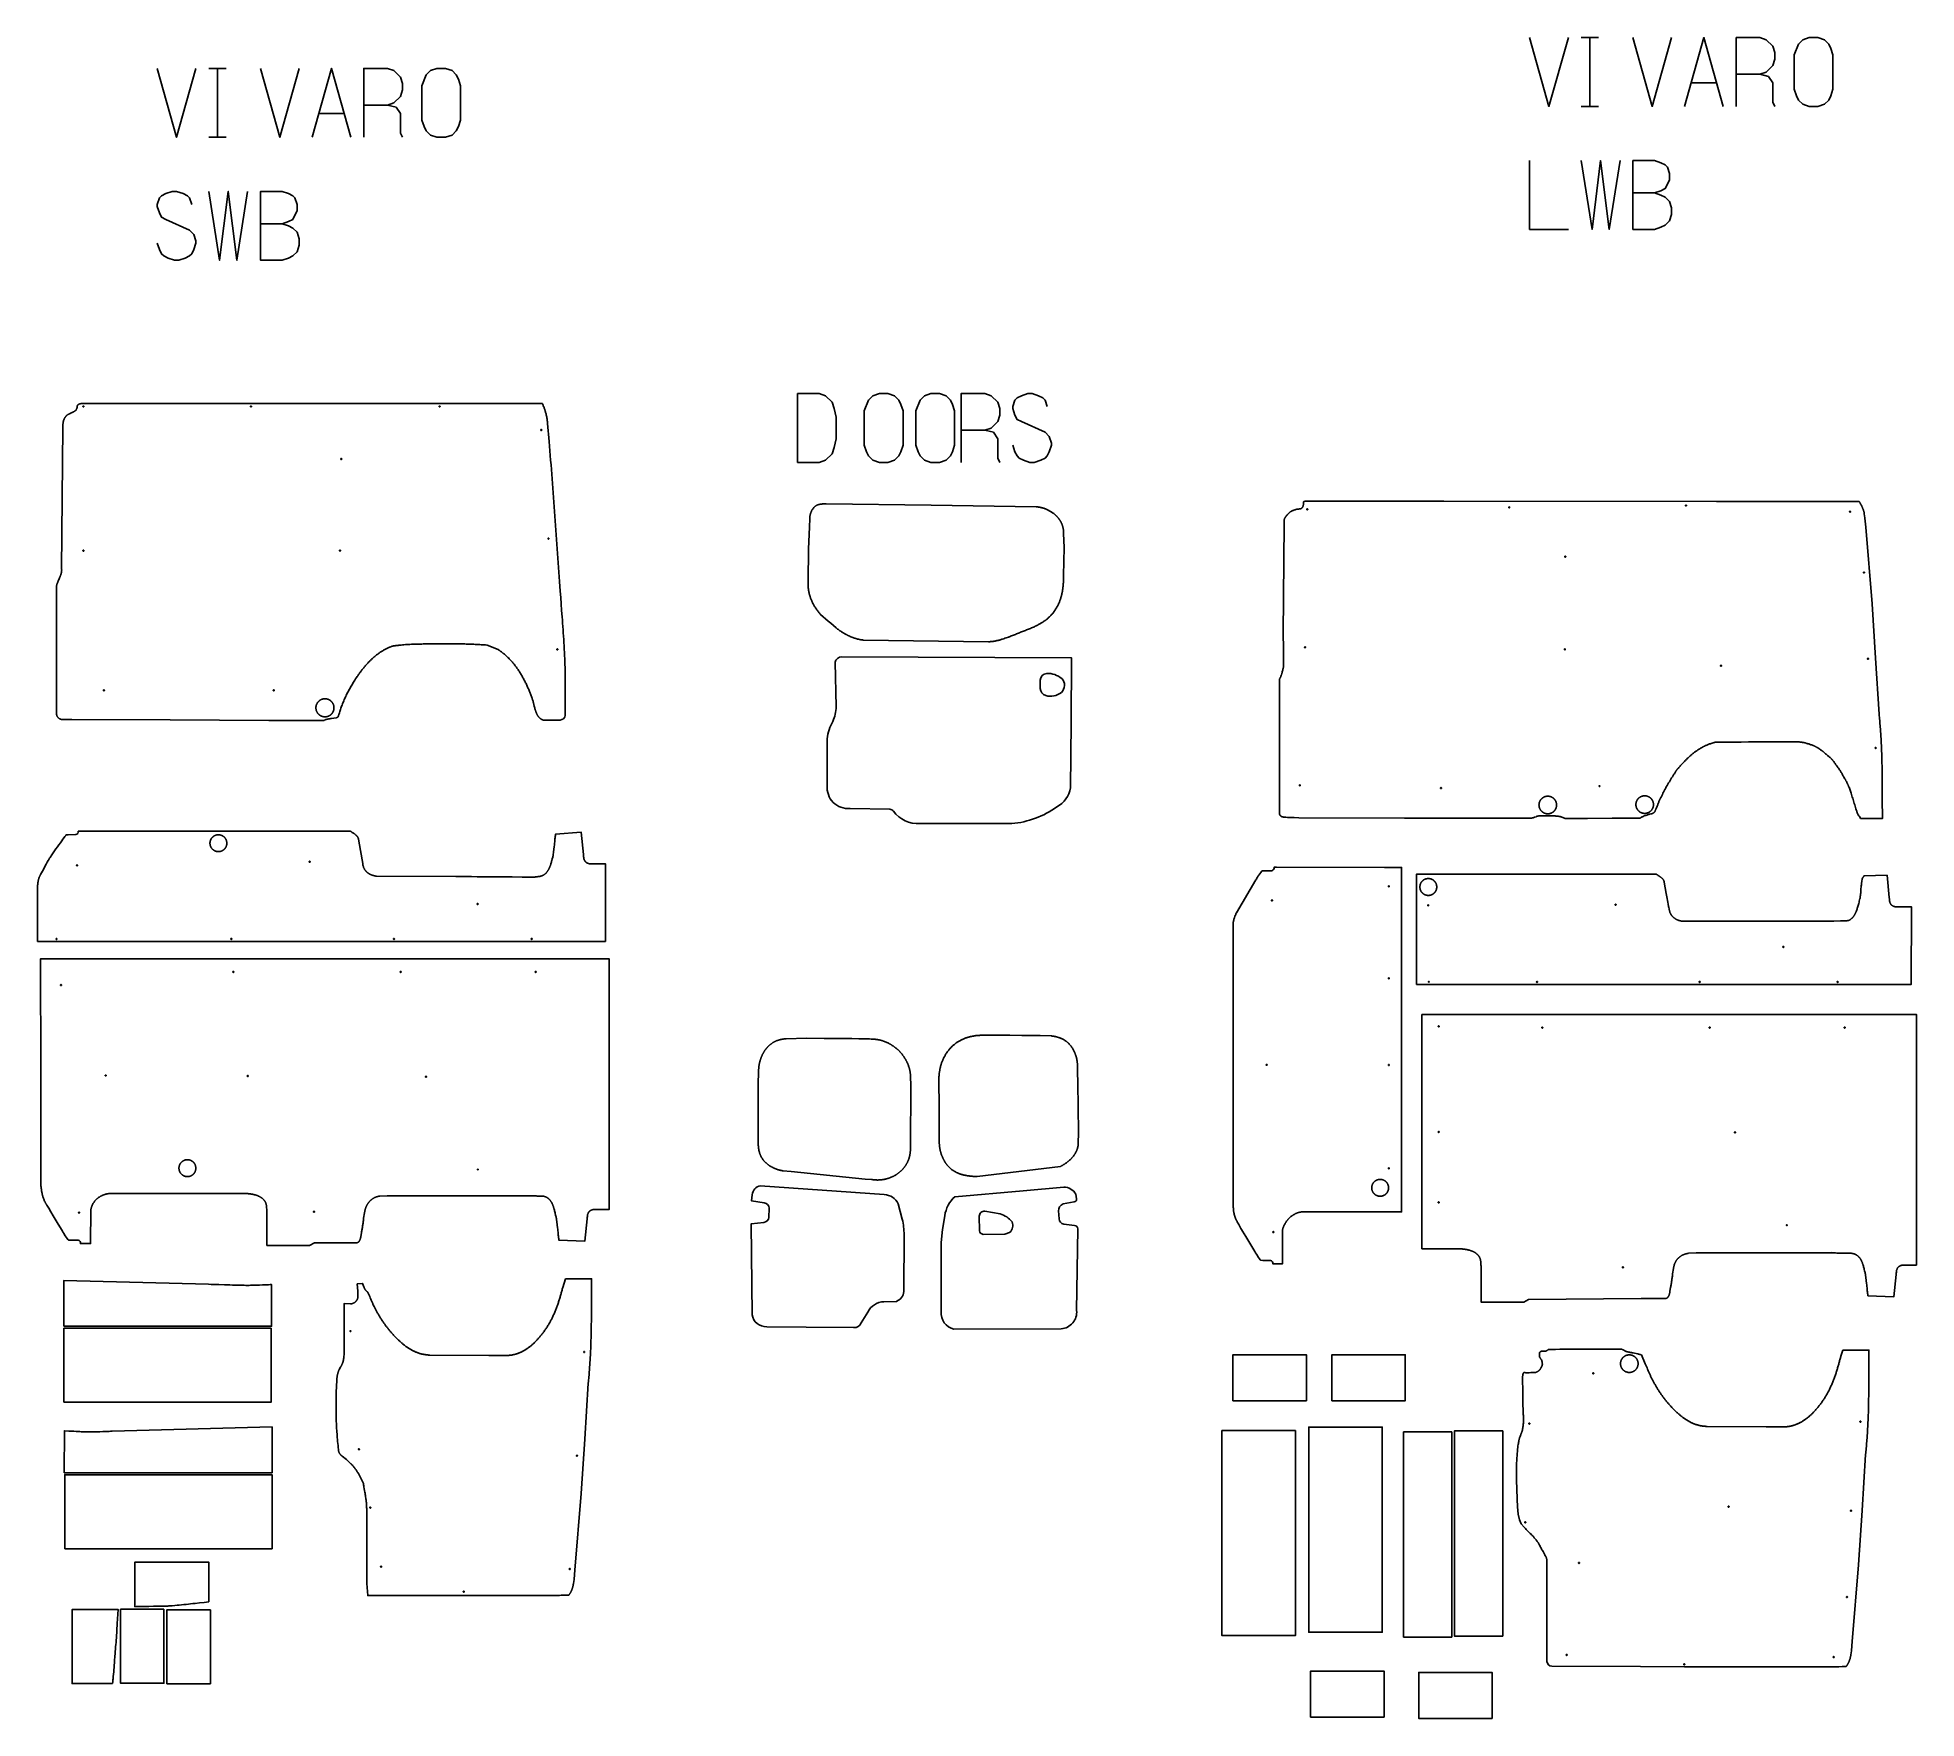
# Model space of a CAD drawing. Extents: x 0 to 7798, y -6966 to 7.
import ezdxf

# ---------------------------------------------------------------- set-up
doc = ezdxf.new("R2010")
doc.units = 0
doc.layers.add('Default_Layer', color=1, linetype='CONTINUOUS')

msp = doc.modelspace()

# ---------------------------------------------------------------- linework, layer by layer
at = {"layer": 'Default_Layer'}
for points in [[(6192.8, 7.4), (6273.1, -278.4), (6353.5, 7.4)], [(6407.1, 7.4), (6478.5, 7.4)], [(6442.8, 7.4), (6442.8, -278.4)], [(6621.4, 7.4), (6701.7, -278.4), (6782.1, 7.4)], [(6835.7, -278.4), (6916.1, 7.4), (6996.4, -278.4)], [(7050, -278.4), (7050, 7.4), (7148.2, 7.4), (7175, -1.6), (7201.8, -28.3), (7210.7, -55.1), (7210.7, -81.9), (7201.8, -108.7), (7175, -135.5), (7148.2, -144.4), (7050, -144.4)], [(496.8, -120.6), (577.1, -406.4), (657.5, -120.6)], [(711.1, -120.6), (782.5, -120.6)], [(746.8, -120.6), (746.8, -406.4)], [(925.4, -120.6), (1005.7, -406.4), (1086.1, -120.6)], [(1139.7, -406.4), (1220.1, -120.6), (1300.4, -406.4)], [(1354, -406.4), (1354, -120.6), (1452.2, -120.6), (1479, -129.6), (1505.8, -156.3), (1514.7, -183.1), (1514.7, -209.9), (1505.8, -236.7), (1479, -263.5), (1452.2, -272.4), (1354, -272.4)], [(7148.2, -144.4), (7183.9, -153.4), (7201.8, -180.2), (7201.8, -260.5), (7210.7, -278.4)], [(6862.5, -180.2), (6969.6, -180.2)], [(1166.5, -308.2), (1273.6, -308.2)], [(1452.2, -272.4), (1487.9, -281.4), (1505.8, -308.2), (1505.8, -388.5), (1514.7, -406.4)], [(6407.1, -278.4), (6478.5, -278.4)], [(711.1, -406.4), (782.5, -406.4)], [(6192.8, -502.9), (6192.8, -788.6), (6353.5, -788.6)], [(6407.1, -502.9), (6451.7, -788.6), (6487.4, -502.9), (6523.2, -788.6), (6567.8, -502.9)], [(6710.7, -636.8), (6737.5, -645.8), (6755.3, -654.7), (6773.2, -672.6), (6782.1, -699.3), (6782.1, -726.1), (6773.2, -752.9), (6755.3, -770.8), (6737.5, -779.7), (6710.7, -788.6), (6621.4, -788.6), (6621.4, -502.9), (6710.7, -502.9), (6737.5, -511.8), (6755.3, -520.8), (6764.3, -529.7), (6773.2, -556.5), (6773.2, -583.3), (6764.3, -601.1), (6755.3, -619), (6737.5, -627.9), (6710.7, -636.8), (6621.4, -636.8)], [(639.6, -684.5), (630.7, -657.7), (621.8, -648.8), (603.9, -639.8), (577.1, -630.9), (559.3, -630.9), (532.5, -639.8), (514.6, -648.8), (505.7, -657.7), (496.8, -684.5), (496.8, -693.4), (505.7, -720.2), (514.6, -738.1), (532.5, -747), (630.7, -791.6), (648.6, -809.5), (657.5, -836.3), (657.5, -845.2), (648.6, -872), (639.6, -889.9), (630.7, -898.8), (612.8, -907.7), (586.1, -916.6), (568.2, -916.6), (541.4, -907.7), (523.5, -898.8), (514.6, -889.9), (505.7, -872), (496.8, -845.2)], [(711.1, -630.9), (755.7, -916.6), (791.4, -630.9), (827.2, -916.6), (871.8, -630.9)], [(925.4, -764.8), (1014.7, -764.8), (1041.5, -755.9), (1059.3, -747), (1068.3, -729.1), (1077.2, -711.3), (1077.2, -684.5), (1068.3, -657.7), (1059.3, -648.8), (1041.5, -639.8), (1014.7, -630.9), (925.4, -630.9), (925.4, -916.6), (1014.7, -916.6), (1041.5, -907.7), (1059.3, -898.8), (1077.2, -880.9), (1086.1, -854.1), (1086.1, -827.3), (1077.2, -800.6), (1059.3, -782.7), (1041.5, -773.8), (1014.7, -764.8)], [(3833.1, -1755.4), (3833.1, -1469.6), (3931.3, -1469.6), (3958.1, -1478.5), (3984.9, -1505.3), (3993.8, -1532.1), (3993.8, -1558.9), (3984.9, -1585.7), (3958.1, -1612.5), (3931.3, -1621.4), (3833.1, -1621.4)], [(4190.3, -1523.2), (4181.3, -1496.4), (4172.4, -1487.5), (4154.5, -1478.5), (4127.7, -1469.6), (4109.9, -1469.6), (4083.1, -1478.5), (4065.2, -1487.5), (4056.3, -1496.4), (4047.4, -1523.2), (4047.4, -1532.1), (4056.3, -1558.9), (4065.2, -1576.8), (4083.1, -1585.7), (4181.3, -1630.3), (4199.2, -1648.2), (4208.1, -1675), (4208.1, -1683.9), (4199.2, -1710.7), (4190.3, -1728.6), (4181.3, -1737.5), (4163.5, -1746.4), (4136.7, -1755.4), (4118.8, -1755.4), (4092, -1746.4), (4074.2, -1737.5), (4065.2, -1728.6), (4056.3, -1710.7), (4047.4, -1683.9)], [(3931.3, -1621.4), (3967, -1630.3), (3984.9, -1657.1), (3984.9, -1737.5), (3993.8, -1755.4)], [(2.7, -3742.3), (2.7, -3742.3), (7, -3742.3)], [(2014.1, -4797.7), (2014.2, -4797.7)], [(2092.4, -4799.2), (2098.5, -4799.5)], [(7447, -5028.6), (7447, -5028.6)], [(7485.9, -5459.9), (7485.9, -5459.9)]]:
    msp.add_lwpolyline(points, dxfattribs=at)
for points in [[(7451.8, -64.1), (7442.9, -37.3), (7434, -19.4), (7416.1, -1.6), (7389.3, 7.4), (7353.6, 7.4), (7326.8, -1.6), (7309, -19.4), (7291.1, -64.1), (7291.1, -206.9), (7300, -233.7), (7309, -251.6), (7326.8, -269.4), (7353.6, -278.4), (7389.3, -278.4), (7416.1, -269.4), (7434, -251.6), (7442.9, -233.7), (7451.8, -206.9), (7451.8, -64.1)], [(1755.8, -192.1), (1746.9, -165.3), (1738, -147.4), (1720.1, -129.6), (1693.3, -120.6), (1657.6, -120.6), (1630.8, -129.6), (1613, -147.4), (1595.1, -192.1), (1595.1, -334.9), (1604, -361.7), (1613, -379.6), (1630.8, -397.4), (1657.6, -406.4), (1693.3, -406.4), (1720.1, -397.4), (1738, -379.6), (1746.9, -361.7), (1755.8, -334.9), (1755.8, -192.1)], [(3154.4, -1755.4), (3154.4, -1469.6), (3243.7, -1469.6), (3270.5, -1478.5), (3297.3, -1505.3), (3306.2, -1532.1), (3315.1, -1567.8), (3315.1, -1657.1), (3306.2, -1692.9), (3297.3, -1719.6), (3270.5, -1746.4), (3243.7, -1755.4), (3154.4, -1755.4)], [(3592, -1541), (3583, -1514.3), (3574.1, -1496.4), (3556.2, -1478.5), (3529.5, -1469.6), (3493.7, -1469.6), (3466.9, -1478.5), (3449.1, -1496.4), (3431.2, -1541), (3431.2, -1683.9), (3440.2, -1710.7), (3449.1, -1728.6), (3466.9, -1746.4), (3493.7, -1755.4), (3529.5, -1755.4), (3556.2, -1746.4), (3574.1, -1728.6), (3583, -1710.7), (3592, -1683.9), (3592, -1541)], [(3806.3, -1541), (3797.3, -1514.3), (3788.4, -1496.4), (3770.6, -1478.5), (3743.8, -1469.6), (3708.1, -1469.6), (3681.3, -1478.5), (3663.4, -1496.4), (3645.5, -1541), (3645.5, -1683.9), (3654.5, -1710.7), (3663.4, -1728.6), (3681.3, -1746.4), (3708.1, -1755.4), (3743.8, -1755.4), (3770.6, -1746.4), (3788.4, -1728.6), (3797.3, -1710.7), (3806.3, -1683.9), (3806.3, -1541)], [(185.8, -1510.4), (663, -1510.4), (1140.2, -1510.4), (1617.5, -1510.4), (2094.7, -1510.4), (2095.8, -1512.8), (2096.9, -1515.3), (2098, -1517.8), (2099, -1520.3), (2100, -1522.8), (2101, -1525.3), (2102, -1527.8), (2103, -1530.3), (2103.9, -1532.9), (2104.8, -1535.4), (2105.6, -1537.9), (2106.4, -1540.5), (2107.3, -1543.1), (2108, -1545.6), (2108.8, -1548.2), (2109.5, -1550.8), (2110.2, -1553.4), (2110.8, -1556), (2111.5, -1558.6), (2112.1, -1561.3), (2112.6, -1563.9), (2113.2, -1566.5), (2113.7, -1569.2), (2114.2, -1571.8), (2114.6, -1574.5), (2115, -1577.1), (2115.4, -1579.8), (2115.7, -1582.5), (2116, -1585.2), (2116.3, -1587.9), (2116.6, -1590.6), (2116.8, -1593.3), (2123, -1668), (2124.7, -1687.4), (2126.3, -1706.8), (2127.9, -1726.2), (2129.4, -1745.5), (2131, -1764.9), (2132.5, -1784.3), (2134, -1803.7), (2135.5, -1823.1), (2138.5, -1861.9), (2141.4, -1900.7), (2144.3, -1939.5), (2147.1, -1978.3), (2149.9, -2017.1), (2152.6, -2056), (2158.1, -2133.6), (2163.6, -2211.2), (2166.4, -2250), (2169.2, -2288.8), (2171.2, -2315.6), (2173.2, -2342.4), (2175.2, -2369.2), (2177.2, -2395.9), (2178.2, -2409.3), (2179.1, -2422.7), (2180.1, -2436.1), (2181, -2449.5), (2181.9, -2462.9), (2182.8, -2476.3), (2183.7, -2489.7), (2184.5, -2503.1), (2185.3, -2516.5), (2186, -2529.9), (2186.7, -2543.3), (2187.3, -2556.7), (2187.9, -2570.2), (2188.4, -2583.6), (2188.7, -2590.3), (2188.9, -2597), (2189.1, -2603.7), (2189.3, -2610.4), (2189.5, -2617.1), (2189.7, -2623.8), (2189.8, -2630.5), (2190, -2637.2), (2190.1, -2644), (2190.2, -2650.7), (2190.2, -2657.4), (2190.3, -2664.1), (2190.3, -2670.8), (2190.4, -2677.5), (2190.3, -2684.2), (2190.3, -2691), (2190.3, -2697.7), (2190.2, -2704.4), (2190.1, -2711.1), (2190, -2717.8), (2190, -2803.9), (2188.9, -2812.3), (2186.2, -2815.6), (2182.5, -2819.6), (2169.6, -2824.3), (2098.6, -2824.3), (2097.9, -2824), (2097.1, -2823.7), (2096.4, -2823.5), (2095.6, -2823.2), (2094.9, -2822.9), (2094.2, -2822.5), (2093.5, -2822.2), (2092.8, -2821.9), (2092.1, -2821.5), (2091.5, -2821.1), (2090.8, -2820.8), (2090.1, -2820.4), (2089.5, -2820), (2088.9, -2819.5), (2087.6, -2818.7), (2086.5, -2817.8), (2085.3, -2816.8), (2084.2, -2815.8), (2083.1, -2814.8), (2082.1, -2813.7), (2081, -2812.6), (2080.1, -2811.4), (2079.1, -2810.2), (2078.2, -2809), (2077.3, -2807.7), (2076.4, -2806.4), (2075.6, -2805.1), (2074.8, -2803.7), (2074, -2802.3), (2073.3, -2800.9), (2072.5, -2799.5), (2071.8, -2798), (2071.2, -2796.5), (2070.5, -2795), (2069.8, -2793.4), (2069.2, -2791.9), (2068.6, -2790.3), (2068, -2788.7), (2067.5, -2787.1), (2066.9, -2785.5), (2066.4, -2783.8), (2065.8, -2782.2), (2065.3, -2780.5), (2064.3, -2777.1), (2063.4, -2773.7), (2062.5, -2770.3), (2061.6, -2766.8), (2059.8, -2760), (2058.1, -2753.1), (2057.2, -2749.8), (2056.3, -2746.4), (2055.4, -2743.2), (2054.4, -2739.9), (2053.9, -2738.4), (2053.4, -2736.8), (2052.9, -2735.3), (2052.4, -2733.8), (2051.1, -2730.2), (2049.8, -2726.6), (2048.4, -2723), (2047.1, -2719.5), (2045.7, -2715.9), (2044.3, -2712.3), (2042.8, -2708.7), (2041.4, -2705.1), (2039.9, -2701.5), (2038.4, -2698), (2036.9, -2694.4), (2035.3, -2690.8), (2033.8, -2687.2), (2032.2, -2683.7), (2030.6, -2680.1), (2028.9, -2676.6), (2027.2, -2673), (2025.5, -2669.5), (2023.8, -2666), (2022, -2662.5), (2020.2, -2659), (2018.4, -2655.5), (2016.6, -2652), (2014.7, -2648.5), (2012.8, -2645.1), (2010.9, -2641.7), (2008.9, -2638.3), (2006.9, -2634.9), (2004.9, -2631.5), (2002.8, -2628.2), (2000.7, -2624.8), (1998.6, -2621.5), (1996.5, -2618.2), (1994.3, -2615), (1992.1, -2611.7), (1989.8, -2608.5), (1987.5, -2605.3), (1985.2, -2602.2), (1982.9, -2599.1), (1980.5, -2596), (1978.1, -2592.9), (1975.6, -2589.8), (1973.1, -2586.8), (1970.6, -2583.8), (1968, -2580.9), (1965.4, -2578), (1962.8, -2575.1), (1960.1, -2572.3), (1957.4, -2569.5), (1954.7, -2566.7), (1951.9, -2564), (1949, -2561.3), (1946.2, -2558.6), (1943.3, -2556), (1940.3, -2553.5), (1937.3, -2550.9), (1935.8, -2549.7), (1934.3, -2548.5), (1932.8, -2547.2), (1931.2, -2546), (1929.7, -2544.8), (1928.1, -2543.6), (1926.6, -2542.5), (1925, -2541.3), (1923.4, -2540.1), (1921.8, -2539), (1920.2, -2537.9), (1918.5, -2536.8), (1916.9, -2535.6), (1915.3, -2534.6), (1913.6, -2533.5), (1911.9, -2532.4), (1912.2, -2532.1), (1865.6, -2513.1), (1859.5, -2512.6), (1853.3, -2512.2), (1847.2, -2511.8), (1841.1, -2511.4), (1834.9, -2511), (1828.8, -2510.7), (1822.7, -2510.4), (1816.5, -2510.1), (1810.3, -2509.8), (1804.2, -2509.6), (1798, -2509.3), (1791.9, -2509.1), (1785.7, -2508.9), (1779.5, -2508.8), (1773.3, -2508.6), (1767.2, -2508.5), (1761, -2508.3), (1754.8, -2508.2), (1748.6, -2508.1), (1742.5, -2508.1), (1730.1, -2507.9), (1717.8, -2507.9), (1705.4, -2507.9), (1693.1, -2507.9), (1680.8, -2508), (1668.5, -2508.1), (1656.2, -2508.3), (1643.9, -2508.4), (1619.3, -2508.5), (1606.9, -2508.6), (1600.7, -2508.6), (1594.6, -2508.7), (1588.4, -2508.8), (1582.2, -2508.9), (1576, -2509), (1569.9, -2509.2), (1563.7, -2509.4), (1557.5, -2509.6), (1551.4, -2509.9), (1545.2, -2510.2), (1539, -2510.5), (1532.9, -2510.9), (1526.7, -2511.3), (1520.6, -2511.7), (1514.5, -2512.3), (1508.4, -2512.8), (1502.2, -2513.5), (1499.2, -2513.8), (1496.1, -2514.2), (1493.1, -2514.5), (1490.1, -2514.9), (1487, -2515.3), (1484, -2515.7), (1480.9, -2516.2), (1477.9, -2516.6), (1474.9, -2517.1), (1471.8, -2517.6), (1471.3, -2517.9), (1470.7, -2518.3), (1470, -2518.6), (1469.4, -2519), (1468.7, -2519.3), (1468, -2519.6), (1466.6, -2520.1), (1465.2, -2520.7), (1463.7, -2521.2), (1462.3, -2521.8), (1460.8, -2522.3), (1457.9, -2523.6), (1455, -2524.8), (1452.2, -2526.1), (1449.3, -2527.5), (1446.5, -2528.8), (1443.7, -2530.3), (1440.9, -2531.7), (1438.2, -2533.2), (1435.5, -2534.8), (1432.8, -2536.3), (1430.1, -2538), (1427.4, -2539.6), (1424.8, -2541.3), (1422.2, -2543), (1419.6, -2544.8), (1417.1, -2546.5), (1414.5, -2548.4), (1412, -2550.2), (1409.5, -2552.1), (1407, -2554), (1404.6, -2556), (1402.1, -2557.9), (1399.7, -2559.9), (1397.3, -2562), (1394.9, -2564), (1392.6, -2566.1), (1390.3, -2568.2), (1387.9, -2570.3), (1385.7, -2572.5), (1383.4, -2574.7), (1381.1, -2576.9), (1378.9, -2579.1), (1376.7, -2581.4), (1374.5, -2583.6), (1372.3, -2585.9), (1370.2, -2588.2), (1368, -2590.6), (1365.9, -2592.9), (1363.8, -2595.3), (1361.7, -2597.7), (1359.6, -2600.1), (1357.6, -2602.5), (1355.6, -2604.9), (1353.6, -2607.4), (1351.6, -2609.8), (1349.6, -2612.3), (1347.6, -2614.8), (1345.7, -2617.3), (1343.7, -2619.8), (1341.8, -2622.3), (1339.9, -2624.9), (1338.1, -2627.4), (1336.2, -2630), (1334.3, -2632.5), (1332.5, -2635.1), (1330.7, -2637.6), (1328.9, -2640.2), (1327.1, -2642.8), (1323.6, -2648), (1320.1, -2653.2), (1316.7, -2658.3), (1314.1, -2662.4), (1311.5, -2666.4), (1309, -2670.5), (1306.5, -2674.6), (1304, -2678.8), (1301.6, -2683), (1299.1, -2687.2), (1296.8, -2691.4), (1294.4, -2695.6), (1292.1, -2699.9), (1289.8, -2704.2), (1287.6, -2708.5), (1285.4, -2712.9), (1283.2, -2717.2), (1281.1, -2721.6), (1279, -2726), (1277, -2730.4), (1274.9, -2734.9), (1273, -2739.3), (1271, -2743.8), (1269.1, -2748.3), (1267.3, -2752.8), (1265.5, -2757.3), (1263.7, -2761.9), (1262, -2766.4), (1260.3, -2771), (1258.7, -2775.5), (1257.1, -2780.1), (1255.5, -2784.7), (1254, -2789.3), (1252.6, -2793.9), (1251.2, -2798.5), (1250.8, -2799.6), (1250.4, -2800.7), (1250.2, -2801.3), (1250, -2801.9), (1249.9, -2802.5), (1249.7, -2803.1), (1249.5, -2804.2), (1249.3, -2805.3), (1249.1, -2805.8), (1248.9, -2806.3), (1248.7, -2806.8), (1248.5, -2807.3), (1248.3, -2807.8), (1248.1, -2808.3), (1247.9, -2808.8), (1247.6, -2809.3), (1247.3, -2809.7), (1247, -2810.2), (1246.7, -2810.6), (1246.4, -2811), (1246.1, -2811.4), (1245.7, -2811.8), (1245.3, -2812.1), (1244.9, -2812.5), (1244.5, -2812.8), (1244.1, -2813.1), (1243.6, -2813.3), (1243.1, -2813.6), (1242.6, -2813.8), (1242.1, -2814), (1241.6, -2814.2), (1241, -2814.4), (1240.5, -2814.5), (1239.9, -2814.6), (1239.3, -2814.6), (1238.6, -2814.7), (1219.4, -2817.3), (1218.5, -2817.6), (1217.6, -2817.9), (1216.6, -2818.1), (1215.7, -2818.4), (1214.8, -2818.6), (1213.8, -2818.8), (1211.9, -2819.1), (1209.9, -2819.4), (1208, -2819.7), (1206, -2820), (1204, -2820.3), (1202.1, -2820.6), (1201.1, -2820.8), (1200.2, -2821), (1199.2, -2821.2), (1198.3, -2821.4), (1197.3, -2821.7), (1196.4, -2822), (1195.5, -2822.3), (1194.6, -2822.6), (1193.7, -2823), (1192.8, -2823.4), (1191.9, -2823.8), (1191.1, -2824.3), (1190.2, -2824.8), (1189.4, -2825.4), (959.7, -2825.4), (550.8, -2823.6), (141.9, -2821.8), (101.2, -2821.8), (100.6, -2821.7), (100, -2821.7), (99.4, -2821.6), (98.8, -2821.5), (98.2, -2821.4), (97.6, -2821.2), (97, -2821.1), (96.4, -2820.9), (95.9, -2820.8), (95.3, -2820.6), (94.2, -2820.2), (93.1, -2819.7), (92, -2819.2), (91, -2818.6), (90, -2818), (89, -2817.3), (88.1, -2816.6), (87.2, -2815.9), (86.3, -2815.1), (85.4, -2814.2), (84.6, -2813.4), (83.9, -2812.5), (83.2, -2811.5), (82.5, -2810.5), (81.9, -2809.5), (81.3, -2808.5), (80.8, -2807.4), (80.3, -2806.3), (80.1, -2805.8), (79.9, -2805.2), (79.8, -2804.7), (79.6, -2804.1), (79.4, -2803.5), (79.3, -2802.9), (79.2, -2802.4), (79.1, -2801.8), (79, -2801.2), (78.9, -2800.6), (78.8, -2800), (78.8, -2799.4), (78.8, -2798.8), (78.8, -2798.2), (78.8, -2797.6), (78.8, -2797), (78.8, -2796.3), (78.9, -2795.7), (78.9, -2267.1), (79.1, -2266.1), (79.3, -2265), (79.6, -2263.9), (79.9, -2262.8), (80.2, -2261.7), (80.5, -2260.7), (81.1, -2258.6), (81.8, -2256.4), (82.6, -2254.4), (83.4, -2252.3), (84.2, -2250.2), (85.1, -2248.1), (86, -2246.1), (86.9, -2244), (87.8, -2242), (89.6, -2237.9), (91.5, -2233.8), (92.3, -2231.8), (93.2, -2229.7), (94.1, -2227.7), (94.9, -2225.6), (95.6, -2223.5), (96.4, -2221.5), (97, -2219.4), (97.4, -2218.3), (97.7, -2217.2), (97.9, -2216.2), (98.2, -2215.1), (98.5, -2214), (98.7, -2213), (98.9, -2211.9), (99.1, -2210.8), (99.3, -2209.7), (99.5, -2208.6), (99.6, -2207.5), (99.7, -2206.4), (99.8, -2205.3), (99.9, -2204.2), (99.9, -2203), (100, -2201.9), (100, -2200.7), (99.9, -2199.6), (102.6, -1904.1), (105.3, -1608.6), (105.2, -1606.8), (105.1, -1605), (105.1, -1603.2), (105.1, -1601.3), (105.2, -1599.5), (105.3, -1597.6), (105.4, -1595.7), (105.6, -1593.9), (105.8, -1592), (106.1, -1590.1), (106.4, -1588.3), (106.8, -1586.4), (107.2, -1584.6), (107.7, -1582.8), (108.2, -1581), (108.8, -1579.2), (109.1, -1578.4), (109.4, -1577.5), (109.7, -1576.6), (110.1, -1575.8), (110.5, -1574.9), (110.8, -1574.1), (111.2, -1573.3), (111.6, -1572.5), (112.1, -1571.7), (112.5, -1570.9), (113, -1570.1), (113.4, -1569.3), (113.9, -1568.5), (114.4, -1567.8), (114.9, -1567), (115.5, -1566.3), (116, -1565.6), (116.6, -1564.9), (117.2, -1564.2), (117.8, -1563.5), (118.4, -1562.8), (119, -1562.2), (119.7, -1561.6), (120.4, -1560.9), (121.1, -1560.3), (121.8, -1559.8), (122.5, -1559.2), (123.2, -1558.6), (124, -1558.1), (124.8, -1557.6), (125.6, -1557.1), (126.4, -1556.6), (127.5, -1556), (128.6, -1555.4), (129.7, -1554.8), (130.8, -1554.3), (133, -1553.2), (135.2, -1552.2), (139.5, -1550.2), (141.7, -1549.2), (143.9, -1548.2), (146, -1547.1), (147.1, -1546.6), (148.1, -1546), (149.2, -1545.5), (150.2, -1544.9), (151.2, -1544.3), (152.2, -1543.7), (153.2, -1543), (154.2, -1542.4), (155.2, -1541.7), (156.2, -1541), (157.2, -1540.2), (158.1, -1539.4), (159.1, -1538.6), (160, -1537.8), (160.8, -1536.1), (161.5, -1534.6), (162.2, -1533.2), (162.5, -1532.5), (162.7, -1531.9), (163, -1531.2), (163.2, -1530.5), (163.4, -1529.8), (163.6, -1529.1), (163.7, -1528.3), (163.8, -1527.5), (163.9, -1526.7), (163.9, -1525.7), (164, -1525.2), (164, -1524.7), (164.1, -1524.1), (164.1, -1523.6), (164.2, -1523.1), (164.3, -1522.7), (164.4, -1522.2), (164.6, -1521.7), (164.7, -1521.3), (164.9, -1520.9), (165, -1520.4), (165.2, -1520), (165.4, -1519.6), (165.6, -1519.2), (165.8, -1518.8), (166.1, -1518.5), (166.3, -1518.1), (166.6, -1517.8), (167.1, -1517.1), (167.7, -1516.5), (168.3, -1515.9), (169, -1515.4), (169.7, -1514.8), (170.4, -1514.4), (171.2, -1513.9), (172, -1513.5), (172.8, -1513.1), (173.6, -1512.8), (174.5, -1512.5), (175.4, -1512.2), (176.3, -1511.9), (177.2, -1511.7), (178.2, -1511.5), (179.1, -1511.3), (180.1, -1511.1), (181, -1510.9), (182, -1510.8), (182.9, -1510.7), (183.9, -1510.6), (184.9, -1510.5), (185.8, -1510.5), (185.8, -1510.4)], [(192.4, -1523.1), (192.4, -1523.3), (192.4, -1523.5), (192.3, -1523.7), (192.2, -1523.9), (192.2, -1524), (192.1, -1524.2), (191.9, -1524.4), (191.8, -1524.5), (191.7, -1524.6), (191.5, -1524.8), (191.4, -1524.9), (191.2, -1524.9), (191, -1525), (190.8, -1525.1), (190.6, -1525.1), (190.4, -1525.1), (190.2, -1525.1), (190, -1525.1), (189.8, -1525), (189.6, -1524.9), (189.4, -1524.9), (189.3, -1524.8), (189.1, -1524.6), (189, -1524.5), (188.9, -1524.4), (188.7, -1524.2), (188.6, -1524), (188.6, -1523.9), (188.5, -1523.7), (188.4, -1523.5), (188.4, -1523.3), (188.4, -1523.1), (188.4, -1522.9), (188.4, -1522.7), (188.5, -1522.5), (188.6, -1522.3), (188.6, -1522.1), (188.7, -1522), (188.9, -1521.8), (189, -1521.7), (189.1, -1521.6), (189.3, -1521.4), (189.4, -1521.3), (189.6, -1521.3), (189.8, -1521.2), (190, -1521.1), (190.2, -1521.1), (190.4, -1521.1), (190.6, -1521.1), (190.8, -1521.1), (191, -1521.2), (191.2, -1521.3), (191.4, -1521.3), (191.5, -1521.4), (191.7, -1521.6), (191.8, -1521.7), (191.9, -1521.8), (192.1, -1522), (192.2, -1522.1), (192.2, -1522.3), (192.3, -1522.5), (192.4, -1522.7), (192.4, -1522.9), (192.4, -1523.1)], [(887.4, -1523.1), (887.4, -1523.3), (887.4, -1523.5), (887.3, -1523.7), (887.2, -1523.9), (887.2, -1524), (887.1, -1524.2), (886.9, -1524.4), (886.8, -1524.5), (886.7, -1524.6), (886.5, -1524.8), (886.4, -1524.9), (886.2, -1524.9), (886, -1525), (885.8, -1525.1), (885.6, -1525.1), (885.4, -1525.1), (885.2, -1525.1), (885, -1525.1), (884.8, -1525), (884.6, -1524.9), (884.4, -1524.9), (884.3, -1524.8), (884.1, -1524.6), (884, -1524.5), (883.9, -1524.4), (883.7, -1524.2), (883.6, -1524), (883.6, -1523.9), (883.5, -1523.7), (883.4, -1523.5), (883.4, -1523.3), (883.4, -1523.1), (883.4, -1522.9), (883.4, -1522.7), (883.5, -1522.5), (883.6, -1522.3), (883.6, -1522.1), (883.7, -1522), (883.9, -1521.8), (884, -1521.7), (884.1, -1521.6), (884.3, -1521.4), (884.4, -1521.3), (884.6, -1521.3), (884.8, -1521.2), (885, -1521.1), (885.2, -1521.1), (885.4, -1521.1), (885.6, -1521.1), (885.8, -1521.1), (886, -1521.2), (886.2, -1521.3), (886.4, -1521.3), (886.5, -1521.4), (886.7, -1521.6), (886.8, -1521.7), (886.9, -1521.8), (887.1, -1522), (887.2, -1522.1), (887.2, -1522.3), (887.3, -1522.5), (887.4, -1522.7), (887.4, -1522.9), (887.4, -1523.1)], [(1670.4, -1523.1), (1670.4, -1523.3), (1670.4, -1523.5), (1670.3, -1523.7), (1670.2, -1523.9), (1670.2, -1524), (1670.1, -1524.2), (1669.9, -1524.4), (1669.8, -1524.5), (1669.7, -1524.6), (1669.5, -1524.8), (1669.4, -1524.9), (1669.2, -1524.9), (1669, -1525), (1668.8, -1525.1), (1668.6, -1525.1), (1668.4, -1525.1), (1668.2, -1525.1), (1668, -1525.1), (1667.8, -1525), (1667.6, -1524.9), (1667.4, -1524.9), (1667.3, -1524.8), (1667.1, -1524.6), (1667, -1524.5), (1666.9, -1524.4), (1666.7, -1524.2), (1666.6, -1524), (1666.6, -1523.9), (1666.5, -1523.7), (1666.4, -1523.5), (1666.4, -1523.3), (1666.4, -1523.1), (1666.4, -1522.9), (1666.4, -1522.7), (1666.5, -1522.5), (1666.6, -1522.3), (1666.6, -1522.1), (1666.7, -1522), (1666.9, -1521.8), (1667, -1521.7), (1667.1, -1521.6), (1667.3, -1521.4), (1667.4, -1521.3), (1667.6, -1521.3), (1667.8, -1521.2), (1668, -1521.1), (1668.2, -1521.1), (1668.4, -1521.1), (1668.6, -1521.1), (1668.8, -1521.1), (1669, -1521.2), (1669.2, -1521.3), (1669.4, -1521.3), (1669.5, -1521.4), (1669.7, -1521.6), (1669.8, -1521.7), (1669.9, -1521.8), (1670.1, -1522), (1670.2, -1522.1), (1670.2, -1522.3), (1670.3, -1522.5), (1670.4, -1522.7), (1670.4, -1522.9), (1670.4, -1523.1)], [(2092.4, -1621.1), (2092.4, -1621.3), (2092.4, -1621.5), (2092.3, -1621.7), (2092.2, -1621.9), (2092.2, -1622), (2092.1, -1622.2), (2091.9, -1622.4), (2091.8, -1622.5), (2091.7, -1622.6), (2091.5, -1622.8), (2091.4, -1622.9), (2091.2, -1622.9), (2091, -1623), (2090.8, -1623.1), (2090.6, -1623.1), (2090.4, -1623.1), (2090.2, -1623.1), (2090, -1623.1), (2089.8, -1623), (2089.6, -1622.9), (2089.4, -1622.9), (2089.3, -1622.8), (2089.1, -1622.6), (2089, -1622.5), (2088.9, -1622.4), (2088.7, -1622.2), (2088.6, -1622), (2088.6, -1621.9), (2088.5, -1621.7), (2088.4, -1621.5), (2088.4, -1621.3), (2088.4, -1621.1), (2088.4, -1620.9), (2088.4, -1620.7), (2088.5, -1620.5), (2088.6, -1620.3), (2088.6, -1620.1), (2088.7, -1620), (2088.9, -1619.8), (2089, -1619.7), (2089.1, -1619.6), (2089.3, -1619.4), (2089.4, -1619.3), (2089.6, -1619.3), (2089.8, -1619.2), (2090, -1619.1), (2090.2, -1619.1), (2090.4, -1619.1), (2090.6, -1619.1), (2090.8, -1619.1), (2091, -1619.2), (2091.2, -1619.3), (2091.4, -1619.3), (2091.5, -1619.4), (2091.7, -1619.6), (2091.8, -1619.7), (2091.9, -1619.8), (2092.1, -1620), (2092.2, -1620.1), (2092.2, -1620.3), (2092.3, -1620.5), (2092.4, -1620.7), (2092.4, -1620.9), (2092.4, -1621.1)], [(1262.4, -1741.1), (1262.4, -1741.3), (1262.4, -1741.5), (1262.3, -1741.7), (1262.2, -1741.9), (1262.2, -1742), (1262.1, -1742.2), (1261.9, -1742.4), (1261.8, -1742.5), (1261.7, -1742.6), (1261.5, -1742.8), (1261.4, -1742.9), (1261.2, -1742.9), (1261, -1743), (1260.8, -1743.1), (1260.6, -1743.1), (1260.4, -1743.1), (1260.2, -1743.1), (1260, -1743.1), (1259.8, -1743), (1259.6, -1742.9), (1259.4, -1742.9), (1259.3, -1742.8), (1259.1, -1742.6), (1259, -1742.5), (1258.9, -1742.4), (1258.7, -1742.2), (1258.6, -1742), (1258.6, -1741.9), (1258.5, -1741.7), (1258.4, -1741.5), (1258.4, -1741.3), (1258.4, -1741.1), (1258.4, -1740.9), (1258.4, -1740.7), (1258.5, -1740.5), (1258.6, -1740.3), (1258.6, -1740.1), (1258.7, -1740), (1258.9, -1739.8), (1259, -1739.7), (1259.1, -1739.6), (1259.3, -1739.4), (1259.4, -1739.3), (1259.6, -1739.3), (1259.8, -1739.2), (1260, -1739.1), (1260.2, -1739.1), (1260.4, -1739.1), (1260.6, -1739.1), (1260.8, -1739.1), (1261, -1739.2), (1261.2, -1739.3), (1261.4, -1739.3), (1261.5, -1739.4), (1261.7, -1739.6), (1261.8, -1739.7), (1261.9, -1739.8), (1262.1, -1740), (1262.2, -1740.1), (1262.2, -1740.3), (1262.3, -1740.5), (1262.4, -1740.7), (1262.4, -1740.9), (1262.4, -1741.1)], [(3427.8, -2492.4), (3947.3, -2499.3), (3950, -2499.2), (3952.7, -2499.1), (3955.4, -2498.9), (3958.1, -2498.7), (3960.8, -2498.4), (3963.4, -2498.1), (3966.1, -2497.7), (3968.7, -2497.3), (3971.4, -2496.9), (3974, -2496.4), (3976.6, -2495.9), (3979.2, -2495.3), (3981.8, -2494.7), (3984.4, -2494.1), (3987, -2493.5), (3989.6, -2492.8), (3992.1, -2492.1), (3994.7, -2491.4), (3997.3, -2490.7), (3999.8, -2489.9), (4002.4, -2489.1), (4004.9, -2488.3), (4010, -2486.7), (4015.1, -2485), (4020.2, -2483.3), (4030.4, -2479.8), (4032.5, -2479.1), (4034.6, -2478.3), (4036.6, -2477.6), (4038.7, -2476.8), (4042.8, -2475.2), (4046.9, -2473.6), (4051, -2472), (4055, -2470.3), (4059, -2468.6), (4063.1, -2466.9), (4071.1, -2463.4), (4075.2, -2461.7), (4079.2, -2460), (4083.3, -2458.4), (4087.4, -2456.7), (4091.6, -2455.1), (4095.7, -2453.5), (4099.9, -2452), (4104.1, -2450.4), (4108.3, -2448.8), (4112.5, -2447.2), (4116.6, -2445.5), (4120.8, -2443.8), (4124.9, -2442.1), (4129, -2440.4), (4133, -2438.6), (4137, -2436.8), (4141, -2434.9), (4145, -2433), (4147, -2432), (4149, -2431), (4150.9, -2430), (4152.9, -2429), (4154.8, -2428), (4156.7, -2426.9), (4158.6, -2425.9), (4160.5, -2424.8), (4162.4, -2423.7), (4164.3, -2422.6), (4166.2, -2421.4), (4168.1, -2420.3), (4169.9, -2419.1), (4171.8, -2418), (4173.6, -2416.8), (4175.4, -2415.5), (4177.2, -2414.3), (4179, -2413.1), (4180.8, -2411.8), (4182.5, -2410.5), (4184.3, -2409.2), (4186, -2407.8), (4187.7, -2406.5), (4189.5, -2405.1), (4191.2, -2403.7), (4192.8, -2402.2), (4194.5, -2400.8), (4196.2, -2399.3), (4197.8, -2397.8), (4199.4, -2396.3), (4201, -2394.8), (4202.6, -2393.2), (4204.2, -2391.6), (4205.7, -2390), (4207.3, -2388.3), (4208.8, -2386.6), (4210.3, -2384.9), (4211.8, -2383.2), (4213.3, -2381.4), (4214.7, -2379.7), (4216.4, -2377.6), (4218, -2375.4), (4219.6, -2373.3), (4221.1, -2371.2), (4222.6, -2369), (4224.1, -2366.8), (4225.5, -2364.6), (4226.9, -2362.4), (4228.2, -2360.2), (4229.5, -2358), (4230.8, -2355.8), (4232.1, -2353.5), (4233.3, -2351.2), (4234.4, -2348.9), (4235.6, -2346.7), (4236.7, -2344.3), (4237.8, -2342), (4238.8, -2339.7), (4239.8, -2337.4), (4240.8, -2335), (4241.7, -2332.6), (4242.6, -2330.3), (4243.5, -2327.9), (4244.4, -2325.5), (4245.2, -2323.1), (4246, -2320.7), (4246.7, -2318.2), (4247.5, -2315.8), (4248.2, -2313.4), (4248.9, -2310.9), (4249.5, -2308.5), (4250.1, -2306), (4250.7, -2303.5), (4251.3, -2301), (4251.8, -2298.5), (4252.3, -2296), (4252.8, -2293.5), (4253.3, -2291), (4253.7, -2288.5), (4254.1, -2286), (4254.5, -2283.4), (4254.9, -2280.9), (4255.3, -2278.3), (4255.6, -2275.8), (4255.9, -2273.2), (4256.2, -2270.6), (4256.4, -2268.1), (4256.7, -2265.5), (4256.9, -2262.9), (4257.1, -2260.3), (4257.2, -2257.8), (4257.4, -2255.2), (4257.5, -2252.6), (4257.7, -2250), (4257.8, -2247.4), (4257.8, -2244.8), (4257.9, -2242.1), (4257.9, -2239.5), (4258, -2236.9), (4258, -2234.3), (4258, -2231.7), (4258, -2229.1), (4257.9, -2223.8), (4258, -2223.8), (4260.8, -2108), (4258.6, -2050), (4258.6, -2048.6), (4258.6, -2047.1), (4258.6, -2045.7), (4258.5, -2044.2), (4258.5, -2042.8), (4258.4, -2041.3), (4258.3, -2039.9), (4258.2, -2038.5), (4258, -2037.1), (4257.9, -2035.7), (4257.7, -2034.3), (4257.5, -2032.9), (4257.3, -2031.5), (4257, -2030.2), (4256.8, -2028.8), (4256.5, -2027.4), (4256.2, -2026.1), (4255.9, -2024.8), (4255.5, -2023.4), (4255.2, -2022.1), (4254.8, -2020.8), (4254.4, -2019.5), (4254, -2018.2), (4253.6, -2016.9), (4253.1, -2015.6), (4252.7, -2014.3), (4252.2, -2013.1), (4251.7, -2011.8), (4251.2, -2010.6), (4250.6, -2009.3), (4250.1, -2008.1), (4249.5, -2006.9), (4248.9, -2005.7), (4248.3, -2004.5), (4247.7, -2003.3), (4247.1, -2002.1), (4246.4, -2000.9), (4245.8, -1999.7), (4245.1, -1998.6), (4244.4, -1997.4), (4243.7, -1996.3), (4243, -1995.1), (4242.2, -1994), (4241.5, -1992.9), (4240.7, -1991.8), (4239.9, -1990.7), (4239.1, -1989.6), (4238.3, -1988.6), (4237.5, -1987.5), (4236.7, -1986.4), (4235.8, -1985.4), (4235, -1984.4), (4234.1, -1983.3), (4233.2, -1982.3), (4232.3, -1981.3), (4231.4, -1980.3), (4230.5, -1979.4), (4229.5, -1978.4), (4228.6, -1977.4), (4227.6, -1976.5), (4226.6, -1975.5), (4225.7, -1974.6), (4224.7, -1973.7), (4223.7, -1972.8), (4222.6, -1971.9), (4221.6, -1971), (4220.6, -1970.1), (4219.5, -1969.2), (4217.4, -1967.5), (4215.2, -1965.9), (4213, -1964.3), (4210.8, -1962.7), (4208.5, -1961.2), (4206.2, -1959.7), (4203.8, -1958.3), (4201.5, -1956.9), (4199.1, -1955.5), (4196.6, -1954.3), (4194.2, -1953), (4191.7, -1951.8), (4189.2, -1950.7), (4186.6, -1949.6), (4184.1, -1948.5), (4181.5, -1947.6), (4178.9, -1946.6), (4176.3, -1945.7), (4173.6, -1944.9), (4171, -1944.1), (4168.3, -1943.4), (4165.7, -1942.7), (4163, -1942.1), (4160.3, -1941.5), (4157.6, -1941), (4154.9, -1940.5), (4152.2, -1940.1), (4149.4, -1939.8), (4146.7, -1939.5), (4144, -1939.2), (4144, -1939.1), (3708.8, -1933.3), (3273.6, -1927.5), (3270.2, -1927.4), (3266.9, -1927.4), (3263.6, -1927.4), (3262, -1927.5), (3260.4, -1927.5), (3258.8, -1927.6), (3257.2, -1927.7), (3255.6, -1927.8), (3254.1, -1927.9), (3252.6, -1928), (3251.1, -1928.2), (3249.6, -1928.4), (3248.1, -1928.7), (3246.6, -1928.9), (3245.1, -1929.2), (3243.7, -1929.6), (3242.3, -1929.9), (3240.9, -1930.3), (3239.5, -1930.8), (3238.1, -1931.3), (3236.8, -1931.8), (3235.4, -1932.4), (3234.1, -1933.1), (3232.8, -1933.7), (3231.5, -1934.5), (3230.3, -1935.3), (3229, -1936.1), (3227.8, -1937), (3226.6, -1938), (3225, -1939.6), (3223.4, -1941.2), (3221.9, -1942.9), (3220.4, -1944.6), (3218.9, -1946.4), (3217.5, -1948.2), (3216.1, -1950), (3214.8, -1951.9), (3214.2, -1953), (3213.6, -1954), (3213.1, -1955.1), (3212.5, -1956.2), (3212, -1957.3), (3211.5, -1958.4), (3211, -1959.5), (3210.5, -1960.6), (3210.1, -1961.8), (3209.6, -1962.9), (3209.2, -1964.1), (3208.8, -1965.2), (3208.4, -1966.4), (3208, -1967.5), (3207.7, -1968.7), (3207.4, -1969.9), (3207, -1971), (3206.8, -1972.2), (3206.5, -1973.4), (3206.2, -1974.6), (3206, -1975.8), (3205.8, -1977), (3205.6, -1978.2), (3205.4, -1979.4), (3205.3, -1980.6), (3205.1, -1981.8), (3205, -1983), (3205, -1984.3), (3204.9, -1985.5), (3204.8, -1986.7), (3204.8, -1987.9), (3204.8, -1989.1), (3203.6, -2022.7), (3199.8, -2114.8), (3198.1, -2249.1), (3197.9, -2251.5), (3197.9, -2253.8), (3197.8, -2256.2), (3197.8, -2258.5), (3197.8, -2260.9), (3197.9, -2263.2), (3197.9, -2265.6), (3198.1, -2267.9), (3198.2, -2270.3), (3198.4, -2272.6), (3198.6, -2274.9), (3198.9, -2277.3), (3199.2, -2279.6), (3199.5, -2281.9), (3199.8, -2284.2), (3200.2, -2286.6), (3200.6, -2288.9), (3201, -2291.2), (3201.5, -2293.5), (3202, -2295.8), (3202.5, -2298.1), (3203.1, -2300.4), (3203.7, -2302.7), (3204.3, -2304.9), (3204.9, -2307.2), (3205.6, -2309.4), (3206.3, -2311.7), (3207.1, -2313.9), (3207.8, -2316.2), (3208.6, -2318.4), (3209.4, -2320.6), (3210.3, -2322.8), (3211.1, -2325), (3212, -2327.2), (3212.9, -2329.4), (3213.9, -2331.5), (3214.9, -2333.7), (3215.9, -2335.8), (3216.9, -2338), (3217.9, -2340.1), (3219, -2342.2), (3220.1, -2344.3), (3221.2, -2346.3), (3222.4, -2348.4), (3223.6, -2350.4), (3224.8, -2352.5), (3226, -2354.5), (3227.2, -2356.5), (3228.5, -2358.5), (3229.8, -2360.5), (3231.1, -2362.4), (3232.4, -2364.4), (3233.8, -2366.3), (3235.2, -2368.2), (3236.6, -2370.1), (3238, -2372), (3239.4, -2373.8), (3240.9, -2375.7), (3242.4, -2377.5), (3243.9, -2379.3), (3245.4, -2381.1), (3246.9, -2382.8), (3248.5, -2384.6), (3250.1, -2386.3), (3250.1, -2386.3), (3280.8, -2413.3), (3292.3, -2422.6), (3314.5, -2441.9), (3317.6, -2444.2), (3320.7, -2446.6), (3323.9, -2448.9), (3327.1, -2451.2), (3330.3, -2453.4), (3333.5, -2455.6), (3336.8, -2457.8), (3340.1, -2459.9), (3343.5, -2462), (3346.9, -2464), (3350.3, -2466), (3352, -2467), (3353.7, -2467.9), (3355.4, -2468.9), (3357.2, -2469.8), (3358.9, -2470.7), (3360.7, -2471.6), (3362.4, -2472.5), (3364.2, -2473.4), (3366, -2474.2), (3367.8, -2475.1), (3369.5, -2475.9), (3371.3, -2476.7), (3373.1, -2477.5), (3374.9, -2478.3), (3376.8, -2479.1), (3378.6, -2479.8), (3380.4, -2480.5), (3382.2, -2481.2), (3384.1, -2481.9), (3385.9, -2482.6), (3387.8, -2483.3), (3389.6, -2483.9), (3391.5, -2484.5), (3393.3, -2485.1), (3395.2, -2485.7), (3397.1, -2486.3), (3399, -2486.8), (3400.9, -2487.3), (3402.8, -2487.9), (3404.7, -2488.3), (3406.6, -2488.8), (3408.5, -2489.2), (3410.4, -2489.7), (3412.3, -2490.1), (3414.2, -2490.5), (3416.1, -2490.8), (3418.1, -2491.1), (3420, -2491.5), (3422, -2491.8), (3423.9, -2492), (3425.9, -2492.3), (3427.8, -2492.5), (3427.8, -2492.4)], [(6968.9, -1917.1), (7560.8, -1917.7), (7561.6, -1919.1), (7562.5, -1920.5), (7563.4, -1922), (7564.3, -1923.5), (7565.1, -1925), (7566, -1926.6), (7566.9, -1928.1), (7567.7, -1929.7), (7568.6, -1931.3), (7569.4, -1932.9), (7570.2, -1934.6), (7571, -1936.2), (7571.8, -1937.9), (7572.6, -1939.6), (7573.3, -1941.2), (7574.1, -1942.9), (7574.8, -1944.6), (7575.5, -1946.2), (7576.1, -1947.9), (7576.8, -1949.6), (7577.4, -1951.2), (7577.9, -1952.8), (7578.5, -1954.5), (7579, -1956), (7579.5, -1957.6), (7579.9, -1959.2), (7580.3, -1960.7), (7580.7, -1962.2), (7581, -1963.7), (7581.2, -1965.1), (7581.5, -1966.5), (7581.7, -1967.9), (7584.5, -1985.6), (7584.6, -1986.2), (7588, -2023.7), (7614.3, -2342.4), (7628.5, -2567.6), (7643.1, -2799.2), (7642.9, -2799.2), (7643.7, -2806), (7644.4, -2812.7), (7645, -2819.5), (7645.7, -2826.2), (7646.3, -2833), (7646.9, -2839.8), (7647.5, -2846.5), (7648, -2853.3), (7648.6, -2860), (7649.1, -2866.8), (7649.6, -2873.6), (7650, -2880.3), (7650.5, -2887.1), (7650.9, -2893.8), (7651.3, -2900.6), (7651.7, -2907.4), (7652, -2914.2), (7652.4, -2920.9), (7652.7, -2927.7), (7653, -2934.5), (7653.3, -2941.2), (7653.5, -2948), (7653.8, -2954.8), (7654, -2961.5), (7654.5, -2975.1), (7654.8, -2988.6), (7655.2, -3002.2), (7655.4, -3015.8), (7655.7, -3029.3), (7655.9, -3042.9), (7656, -3056.4), (7656.1, -3070), (7656.2, -3083.5), (7656.3, -3097.1), (7656.4, -3110.7), (7656.4, -3124.2), (7656.5, -3151.4), (7656.5, -3178.5), (7656.6, -3205.6), (7656.7, -3219.2), (7656.8, -3232.7), (7566.2, -3232.4), (7564, -3229.1), (7561.4, -3225), (7558.8, -3220.9), (7556.8, -3217.5), (7554.7, -3214.2), (7554.3, -3213.5), (7553.9, -3212.7), (7553.5, -3211.9), (7553.2, -3211), (7552.8, -3210.1), (7552.4, -3209.2), (7551.6, -3207.1), (7550.8, -3205.1), (7550.1, -3202.9), (7548.7, -3198.8), (7548.3, -3197.7), (7547.8, -3196.2), (7546.7, -3192.3), (7545.3, -3187.5), (7543.7, -3182), (7542, -3176.1), (7540.2, -3170.2), (7538.5, -3164.4), (7536.9, -3159.2), (7533.7, -3148.8), (7532, -3143.5), (7530.3, -3138.1), (7528.6, -3132.9), (7527, -3127.9), (7525.4, -3123.2), (7524, -3119), (7521.2, -3111.1), (7519.7, -3107.2), (7518.3, -3103.3), (7517.5, -3101.3), (7516.8, -3099.4), (7516, -3097.4), (7515.2, -3095.5), (7514.4, -3093.6), (7513.5, -3091.6), (7512.7, -3089.7), (7511.8, -3087.8), (7510.9, -3085.9), (7509.9, -3083.9), (7508.9, -3081.9), (7507.8, -3079.8), (7506.6, -3077.7), (7505.5, -3075.7), (7503.2, -3071.5), (7500.8, -3067.5), (7498.6, -3063.6), (7496.5, -3060.1), (7494.7, -3056.9), (7491.3, -3051), (7489.6, -3048), (7487.9, -3045.1), (7486.2, -3042.1), (7484.5, -3039.2), (7482.7, -3036.3), (7480.9, -3033.5), (7478.9, -3030.5), (7476.8, -3027.4), (7474.6, -3024.2), (7472.4, -3021), (7470.2, -3017.9), (7468, -3014.8), (7464, -3009.3), (7462.3, -3006.8), (7460.5, -3004.3), (7458.7, -3001.8), (7457, -2999.2), (7455.2, -2996.7), (7454.3, -2995.5), (7453.3, -2994.3), (7452.4, -2993.1), (7451.4, -2991.9), (7450.4, -2990.7), (7449.4, -2989.5), (7448.4, -2988.4), (7447.3, -2987.2), (7446.1, -2986), (7445, -2984.9), (7443.8, -2983.7), (7442.5, -2982.5), (7440, -2980.1), (7437.4, -2977.7), (7434.8, -2975.4), (7429.5, -2970.8), (7426.9, -2968.5), (7424.1, -2966.1), (7421.3, -2963.7), (7418.4, -2961.2), (7415.4, -2958.8), (7412.3, -2956.3), (7410.8, -2955.2), (7409.3, -2954), (7407.7, -2952.8), (7406.2, -2951.7), (7403.1, -2949.4), (7399.8, -2947.1), (7396.5, -2944.8), (7393.1, -2942.6), (7391.5, -2941.5), (7389.8, -2940.4), (7388.2, -2939.4), (7386.6, -2938.4), (7385, -2937.4), (7383.5, -2936.5), (7382, -2935.7), (7380.6, -2935), (7379.2, -2934.2), (7377.8, -2933.6), (7376.3, -2932.9), (7374.9, -2932.2), (7373.5, -2931.6), (7372, -2931), (7370.6, -2930.4), (7369.1, -2929.8), (7366.2, -2928.7), (7363.2, -2927.6), (7360.2, -2926.6), (7357.3, -2925.6), (7354.2, -2924.5), (7351, -2923.4), (7347.6, -2922.3), (7344.2, -2921.3), (7342.4, -2920.8), (7340.6, -2920.3), (7338.9, -2919.8), (7337.1, -2919.3), (7335.3, -2918.8), (7333.6, -2918.4), (7331.8, -2918), (7330.1, -2917.7), (7328.3, -2917.3), (7326.6, -2917), (7324.8, -2916.7), (7323, -2916.4), (7321.3, -2916.2), (7319.5, -2916), (7317.7, -2915.7), (7315.9, -2915.5), (7314.1, -2915.3), (7312.4, -2915.2), (7308.8, -2914.9), (7305.2, -2914.6), (7301.6, -2914.4), (7299.8, -2914.4), (7296.3, -2914.4), (7284.6, -2914.4), (7267.5, -2914.4), (7245.7, -2914.4), (7220.4, -2914.5), (7192.3, -2914.6), (7162.3, -2914.8), (7131.5, -2914.9), (7100.7, -2915.1), (7070.9, -2915.3), (7042.9, -2915.5), (7017.6, -2915.7), (6996.1, -2915.9), (6987, -2916), (6979.1, -2916.1), (6972.7, -2916.2), (6967.7, -2916.3), (6964.3, -2916.4), (6963.3, -2916.5), (6962.7, -2916.5), (6961.9, -2916.6), (6961.1, -2916.8), (6960.3, -2916.9), (6959.4, -2917.1), (6958.5, -2917.4), (6957.6, -2917.6), (6955.6, -2918.1), (6953.6, -2918.7), (6951.6, -2919.4), (6949.5, -2920.1), (6947.5, -2920.8), (6945.5, -2921.5), (6943.5, -2922.2), (6939.9, -2923.5), (6936.9, -2924.7), (6935.7, -2925.1), (6934.7, -2925.5), (6932.4, -2926.2), (6930.4, -2927), (6928.5, -2927.7), (6926.8, -2928.4), (6925, -2929.2), (6923.2, -2930), (6918.9, -2932), (6917.7, -2932.6), (6916.3, -2933.3), (6914.7, -2934.1), (6913.1, -2935), (6911.4, -2935.9), (6909.7, -2936.9), (6906.1, -2939), (6902.5, -2941.1), (6899.1, -2943.2), (6896, -2945.1), (6893.3, -2946.8), (6890.9, -2948.4), (6888.5, -2949.9), (6886.1, -2951.5), (6883.7, -2953.1), (6881.4, -2954.8), (6879.1, -2956.4), (6876.8, -2958.1), (6874.5, -2959.8), (6872.3, -2961.5), (6870.1, -2963.3), (6867.9, -2965.1), (6865.7, -2966.9), (6863.6, -2968.8), (6861.4, -2970.7), (6859.3, -2972.6), (6857.2, -2974.5), (6855.1, -2976.4), (6852.9, -2978.5), (6850.7, -2980.7), (6848.5, -2983), (6843.9, -2987.5), (6841.7, -2989.8), (6839.5, -2992), (6837.5, -2994), (6835.5, -2996), (6831.5, -3000), (6829.5, -3002), (6827.5, -3004), (6825.5, -3006.1), (6823.6, -3008.1), (6819.3, -3012.7), (6817, -3015.2), (6814.6, -3017.9), (6812.3, -3020.6), (6810, -3023.2), (6808.8, -3024.6), (6807.8, -3025.9), (6806.7, -3027.2), (6805.7, -3028.4), (6804.8, -3029.7), (6803.8, -3031), (6802.9, -3032.3), (6802, -3033.6), (6800.2, -3036.2), (6798.4, -3038.9), (6796.6, -3041.5), (6794.9, -3044.2), (6793.3, -3046.8), (6791.6, -3049.3), (6788.4, -3054.3), (6785.1, -3059.4), (6782, -3064.5), (6778.8, -3069.6), (6775.7, -3074.7), (6772.6, -3080), (6769.4, -3085.3), (6766.4, -3090.6), (6763.2, -3096.2), (6759.8, -3101.9), (6758.2, -3104.8), (6756.6, -3107.6), (6755.1, -3110.3), (6753.7, -3112.9), (6752.4, -3115.4), (6751.1, -3117.9), (6749.8, -3120.4), (6748.6, -3122.9), (6746.1, -3127.9), (6743.6, -3133), (6742.2, -3135.6), (6740.9, -3138.2), (6738.1, -3143.5), (6736.8, -3146.1), (6735.4, -3148.7), (6734.2, -3151.4), (6733.5, -3152.7), (6732.9, -3154), (6732.3, -3155.4), (6731.7, -3156.7), (6730.6, -3159.4), (6729.5, -3162.1), (6728.5, -3164.9), (6726.4, -3170.3), (6725.3, -3173.1), (6724.3, -3175.8), (6721.8, -3181.7), (6719.2, -3188), (6716.9, -3193.5), (6716, -3195.6), (6715.4, -3197.1), (6714.9, -3198.2), (6714.4, -3199.4), (6713.9, -3200.6), (6713.3, -3201.8), (6712.8, -3203), (6712.5, -3203.5), (6712.2, -3204.1), (6711.9, -3204.6), (6711.6, -3205.1), (6711.2, -3205.6), (6710.9, -3206), (6710.5, -3206.5), (6710.1, -3206.9), (6709.7, -3207.3), (6709.3, -3207.7), (6708.8, -3208.1), (6708.4, -3208.4), (6707.9, -3208.8), (6707.5, -3209.2), (6706.5, -3209.8), (6705.5, -3210.4), (6704.5, -3211), (6703.5, -3211.5), (6702.9, -3211.8), (6702.1, -3212.1), (6701.3, -3212.4), (6700.3, -3212.6), (6699.2, -3213), (6698, -3213.3), (6695.4, -3213.9), (6689.9, -3215.2), (6687.2, -3215.9), (6684.7, -3216.5), (6681.7, -3217.6), (6678.6, -3218.6), (6675.6, -3219.6), (6674.1, -3220.2), (6672.6, -3220.7), (6668.7, -3222.2), (6663.8, -3224.1), (6661.5, -3225.1), (6659.3, -3226), (6657.6, -3226.7), (6657, -3227), (6656.5, -3227.2), (6656.1, -3227.4), (6655.8, -3227.7), (6655.4, -3228), (6655.1, -3228.2), (6654.4, -3228.8), (6653.7, -3229.4), (6653.1, -3230), (6652.7, -3230.2), (6652.4, -3230.5), (6652, -3230.7), (6651.6, -3230.9), (6651.2, -3231.1), (6650.8, -3231.3), (6650.6, -3231.3), (6650.1, -3231.3), (6648.2, -3231.4), (6645.2, -3231.4), (6641.2, -3231.5), (6630.5, -3231.6), (6616.4, -3231.7), (6599.4, -3231.7), (6579.8, -3231.8), (6534.8, -3231.9), (6433.4, -3232.1), (6383.9, -3232.2), (6339.8, -3232.3), (6336.8, -3231), (6333.6, -3229.8), (6330.7, -3228.6), (6329.3, -3228), (6328.1, -3227.6), (6325.9, -3226.8), (6323.7, -3226), (6322.6, -3225.6), (6321.5, -3225.3), (6320.3, -3225), (6319.2, -3224.7), (6317.9, -3224.4), (6316.4, -3224), (6314.6, -3223.7), (6312.8, -3223.4), (6310.8, -3223.1), (6308.9, -3222.8), (6306.9, -3222.6), (6305.1, -3222.4), (6303.8, -3222.3), (6301.9, -3222.3), (6299.3, -3222.2), (6296.3, -3222.2), (6288.7, -3222.2), (6279.9, -3222.2), (6260.5, -3222.2), (6251.1, -3222.2), (6242.7, -3222.2), (6240.9, -3222.1), (6239.1, -3222.1), (6235.5, -3222), (6233.8, -3221.9), (6232.1, -3221.9), (6231.3, -3222), (6230.6, -3222), (6229.9, -3222.1), (6229.2, -3222.2), (6228.6, -3222.3), (6228, -3222.4), (6227.4, -3222.5), (6226.7, -3222.7), (6225.5, -3223.1), (6224.3, -3223.5), (6221.9, -3224.3), (6220.7, -3224.8), (6219.5, -3225.2), (6214.5, -3226.8), (6212, -3227.7), (6209.6, -3228.5), (6207.3, -3229.3), (6205, -3230.1), (6200.4, -3231.8), (5673, -3230.8), (5235.4, -3229.9), (5216.1, -3229.1), (5196.5, -3228.3), (5187.9, -3227.9), (5180.8, -3227.6), (5175.8, -3227.3), (5174.3, -3227.2), (5173.4, -3227.1), (5172.4, -3227), (5171.3, -3226.8), (5170.2, -3226.6), (5169.2, -3226.3), (5168.1, -3226.1), (5167.2, -3225.9), (5166.4, -3225.6), (5165.8, -3225.5), (5164.7, -3225.1), (5164.2, -3224.9), (5163.6, -3224.7), (5163.1, -3224.4), (5162.6, -3224.2), (5162.1, -3223.9), (5161.6, -3223.6), (5161.1, -3223.3), (5160.6, -3222.9), (5160.1, -3222.6), (5159.5, -3222.1), (5159, -3221.7), (5158.5, -3221.2), (5158, -3220.8), (5157.6, -3220.3), (5157.3, -3219.9), (5156.9, -3219.4), (5156.6, -3218.9), (5156.3, -3218.3), (5156, -3217.8), (5155.8, -3217.3), (5155.5, -3216.7), (5155.3, -3216.2), (5155.2, -3215.9), (5155.1, -3215.5), (5155, -3214.7), (5154.8, -3213.8), (5154.7, -3212.8), (5154.4, -3210.8), (5154.3, -3209.7), (5154.2, -3208.8), (5155.1, -2691), (5155.1, -2653.2), (5156, -2652), (5156.7, -2650.7), (5157.4, -2649.5), (5158, -2648.2), (5158.6, -2647), (5159.2, -2645.7), (5159.7, -2644.5), (5160.2, -2643.2), (5160.7, -2641.7), (5161.3, -2640), (5162, -2638), (5162.7, -2635.9), (5164.1, -2631.6), (5164.7, -2629.5), (5165.3, -2627.6), (5166.3, -2624), (5167.3, -2620.4), (5167.8, -2618.6), (5168.2, -2616.8), (5168.6, -2615.1), (5169, -2613.5), (5169.7, -2610.3), (5170, -2608.7), (5170.3, -2607.1), (5170.6, -2605.5), (5170.9, -2603.9), (5171.1, -2602.3), (5171.3, -2600.7), (5171.3, -2600), (5171.3, -2599), (5171.3, -2595.5), (5171.3, -2590.6), (5171.3, -2584.2), (5171.2, -2568.3), (5171, -2549), (5170.5, -2506.2), (5170.3, -2485.5), (5170.2, -2467.1), (5173.3, -2011.9), (5173.3, -2010.2), (5173.3, -2008.6), (5173.3, -2005.3), (5173.3, -2003.7), (5173.4, -2002.9), (5173.4, -2002.1), (5173.5, -2001.3), (5173.6, -2000.5), (5173.7, -1999.8), (5173.8, -1999), (5173.9, -1998.3), (5174, -1997.5), (5174.2, -1996), (5174.3, -1994.5), (5174.5, -1993), (5174.5, -1992.3), (5174.6, -1991.6), (5174.8, -1990.9), (5174.9, -1990.2), (5175.1, -1989.6), (5175.2, -1989), (5175.5, -1988.4), (5175.7, -1987.8), (5176.3, -1986.7), (5176.9, -1985.6), (5177.5, -1984.6), (5178.2, -1983.6), (5178.8, -1982.6), (5179.5, -1981.6), (5180.2, -1980.6), (5180.9, -1979.6), (5181.8, -1978.5), (5182.8, -1977.4), (5183.8, -1976.1), (5185, -1974.7), (5187.3, -1972.2), (5188.3, -1971), (5189.1, -1969.9), (5189.5, -1969.4), (5190, -1968.9), (5190.9, -1967.9), (5192, -1966.8), (5193.1, -1965.7), (5194.3, -1964.6), (5195.6, -1963.5), (5196.8, -1962.5), (5198.1, -1961.4), (5198.8, -1960.9), (5199.6, -1960.4), (5200.5, -1959.8), (5201.4, -1959.3), (5202.4, -1958.7), (5203.5, -1958.1), (5204.5, -1957.6), (5205.6, -1957), (5207.8, -1956), (5210, -1955), (5211.9, -1954.2), (5213.5, -1953.5), (5214.2, -1953.2), (5214.9, -1952.9), (5216.3, -1952.4), (5217.8, -1952), (5219.2, -1951.5), (5222.2, -1950.7), (5223.7, -1950.3), (5225.1, -1949.8), (5228.1, -1949.5), (5231.2, -1949.1), (5232.7, -1948.9), (5234.2, -1948.7), (5235.5, -1948.5), (5236.8, -1948.3), (5237.9, -1948.1), (5239.1, -1947.9), (5240.3, -1947.8), (5241.5, -1947.6), (5242.1, -1947.5), (5242.7, -1947.3), (5243.3, -1947.2), (5243.8, -1947), (5244.4, -1946.8), (5244.9, -1946.6), (5245.5, -1946.3), (5246, -1946), (5246.4, -1945.7), (5246.9, -1945.3), (5247.4, -1944.9), (5247.8, -1944.5), (5248.2, -1944.1), (5248.6, -1943.7), (5249, -1943.2), (5249.4, -1942.7), (5249.7, -1942.2), (5250.1, -1941.7), (5250.4, -1941.2), (5250.7, -1940.7), (5251, -1940.2), (5251.3, -1939.6), (5251.8, -1938.5), (5252, -1938), (5252.2, -1937.4), (5252.4, -1936.8), (5252.6, -1936.2), (5252.7, -1935.5), (5252.9, -1934.9), (5253.1, -1933.5), (5253.3, -1932.2), (5253.5, -1930.8), (5253.6, -1929.6), (5253.8, -1928.4), (5253.8, -1927.8), (5253.8, -1927.2), (5253.8, -1926.6), (5253.8, -1926), (5253.7, -1924.7), (5253.6, -1923.5), (5253.6, -1922.9), (5253.6, -1922.3), (5253.7, -1921.7), (5253.7, -1921.2), (5253.8, -1920.6), (5253.9, -1920.4), (5254, -1920.1), (5254.1, -1919.9), (5254.2, -1919.6), (5254.4, -1919.4), (5254.5, -1919.2), (5254.7, -1919), (5254.9, -1918.8), (5255.1, -1918.6), (5255.3, -1918.4), (5255.7, -1918.1), (5256.2, -1917.8), (5256.7, -1917.6), (5257.3, -1917.3), (5257.8, -1917.1), (5258.4, -1917), (5258.9, -1916.8), (5259.5, -1916.7), (5260.6, -1916.5), (5261.7, -1916.3), (5262.7, -1916.1), (5263.5, -1916), (5264.4, -1915.9), (5265.3, -1915.8), (5266.2, -1915.7), (5268, -1915.7), (5269.8, -1915.6), (5274.5, -1915.6), (5287.1, -1915.6), (5332.8, -1915.6), (5483.1, -1915.8), (5836.2, -1916.1), (6968.9, -1917.1)], [(5267.9, -1950), (5267.9, -1950.2), (5267.9, -1950.4), (5268, -1950.6), (5268, -1950.8), (5268.1, -1951), (5268.2, -1951.1), (5268.3, -1951.3), (5268.5, -1951.4), (5268.6, -1951.6), (5268.8, -1951.7), (5268.9, -1951.8), (5269.1, -1951.9), (5269.3, -1951.9), (5269.5, -1952), (5269.7, -1952), (5269.9, -1952), (5270.1, -1952), (5270.3, -1952), (5270.5, -1951.9), (5270.7, -1951.9), (5270.8, -1951.8), (5271, -1951.7), (5271.2, -1951.6), (5271.3, -1951.4), (5271.4, -1951.3), (5271.5, -1951.1), (5271.6, -1951), (5271.7, -1950.8), (5271.8, -1950.6), (5271.8, -1950.4), (5271.9, -1950.2), (5271.9, -1950), (5271.9, -1949.8), (5271.8, -1949.6), (5271.8, -1949.4), (5271.7, -1949.2), (5271.6, -1949.1), (5271.5, -1948.9), (5271.4, -1948.8), (5271.3, -1948.6), (5271.2, -1948.5), (5271, -1948.4), (5270.8, -1948.3), (5270.7, -1948.2), (5270.5, -1948.1), (5270.3, -1948.1), (5270.1, -1948), (5269.9, -1948), (5269.7, -1948), (5269.5, -1948.1), (5269.3, -1948.1), (5269.1, -1948.2), (5268.9, -1948.3), (5268.8, -1948.4), (5268.6, -1948.5), (5268.5, -1948.6), (5268.3, -1948.8), (5268.2, -1948.9), (5268.1, -1949.1), (5268, -1949.2), (5268, -1949.4), (5267.9, -1949.6), (5267.9, -1949.8), (5267.9, -1950)], [(6105.9, -1942), (6105.9, -1942.2), (6105.9, -1942.4), (6106, -1942.6), (6106, -1942.8), (6106.1, -1943), (6106.2, -1943.1), (6106.3, -1943.3), (6106.5, -1943.4), (6106.6, -1943.6), (6106.8, -1943.7), (6106.9, -1943.8), (6107.1, -1943.9), (6107.3, -1943.9), (6107.5, -1944), (6107.7, -1944), (6107.9, -1944), (6108.1, -1944), (6108.3, -1944), (6108.5, -1943.9), (6108.7, -1943.9), (6108.8, -1943.8), (6109, -1943.7), (6109.2, -1943.6), (6109.3, -1943.4), (6109.4, -1943.3), (6109.5, -1943.1), (6109.6, -1943), (6109.7, -1942.8), (6109.8, -1942.6), (6109.8, -1942.4), (6109.9, -1942.2), (6109.9, -1942), (6109.9, -1941.8), (6109.8, -1941.6), (6109.8, -1941.4), (6109.7, -1941.2), (6109.6, -1941.1), (6109.5, -1940.9), (6109.4, -1940.8), (6109.3, -1940.6), (6109.2, -1940.5), (6109, -1940.4), (6108.8, -1940.3), (6108.7, -1940.2), (6108.5, -1940.1), (6108.3, -1940.1), (6108.1, -1940), (6107.9, -1940), (6107.7, -1940), (6107.5, -1940.1), (6107.3, -1940.1), (6107.1, -1940.2), (6106.9, -1940.3), (6106.8, -1940.4), (6106.6, -1940.5), (6106.5, -1940.6), (6106.3, -1940.8), (6106.2, -1940.9), (6106.1, -1941.1), (6106, -1941.2), (6106, -1941.4), (6105.9, -1941.6), (6105.9, -1941.8), (6105.9, -1942)], [(6839.9, -1934), (6839.9, -1934.2), (6839.9, -1934.4), (6840, -1934.6), (6840, -1934.8), (6840.1, -1935), (6840.2, -1935.1), (6840.3, -1935.3), (6840.5, -1935.4), (6840.6, -1935.6), (6840.8, -1935.7), (6840.9, -1935.8), (6841.1, -1935.9), (6841.3, -1935.9), (6841.5, -1936), (6841.7, -1936), (6841.9, -1936), (6842.1, -1936), (6842.3, -1936), (6842.5, -1935.9), (6842.7, -1935.9), (6842.8, -1935.8), (6843, -1935.7), (6843.2, -1935.6), (6843.3, -1935.4), (6843.4, -1935.3), (6843.5, -1935.1), (6843.6, -1935), (6843.7, -1934.8), (6843.8, -1934.6), (6843.8, -1934.4), (6843.9, -1934.2), (6843.9, -1934), (6843.9, -1933.8), (6843.8, -1933.6), (6843.8, -1933.4), (6843.7, -1933.2), (6843.6, -1933.1), (6843.5, -1932.9), (6843.4, -1932.8), (6843.3, -1932.6), (6843.2, -1932.5), (6843, -1932.4), (6842.8, -1932.3), (6842.7, -1932.2), (6842.5, -1932.1), (6842.3, -1932.1), (6842.1, -1932), (6841.9, -1932), (6841.7, -1932), (6841.5, -1932.1), (6841.3, -1932.1), (6841.1, -1932.2), (6840.9, -1932.3), (6840.8, -1932.4), (6840.6, -1932.5), (6840.5, -1932.6), (6840.3, -1932.8), (6840.2, -1932.9), (6840.1, -1933.1), (6840, -1933.2), (6840, -1933.4), (6839.9, -1933.6), (6839.9, -1933.8), (6839.9, -1934)], [(7520.9, -1960), (7520.9, -1960.2), (7520.9, -1960.4), (7521, -1960.6), (7521, -1960.8), (7521.1, -1961), (7521.2, -1961.1), (7521.3, -1961.3), (7521.5, -1961.4), (7521.6, -1961.6), (7521.8, -1961.7), (7521.9, -1961.8), (7522.1, -1961.9), (7522.3, -1961.9), (7522.5, -1962), (7522.7, -1962), (7522.9, -1962), (7523.1, -1962), (7523.3, -1962), (7523.5, -1961.9), (7523.7, -1961.9), (7523.8, -1961.8), (7524, -1961.7), (7524.2, -1961.6), (7524.3, -1961.4), (7524.4, -1961.3), (7524.5, -1961.1), (7524.6, -1961), (7524.7, -1960.8), (7524.8, -1960.6), (7524.8, -1960.4), (7524.9, -1960.2), (7524.9, -1960), (7524.9, -1959.8), (7524.8, -1959.6), (7524.8, -1959.4), (7524.7, -1959.2), (7524.6, -1959.1), (7524.5, -1958.9), (7524.4, -1958.8), (7524.3, -1958.6), (7524.2, -1958.5), (7524, -1958.4), (7523.8, -1958.3), (7523.7, -1958.2), (7523.5, -1958.1), (7523.3, -1958.1), (7523.1, -1958), (7522.9, -1958), (7522.7, -1958), (7522.5, -1958.1), (7522.3, -1958.1), (7522.1, -1958.2), (7521.9, -1958.3), (7521.8, -1958.4), (7521.6, -1958.5), (7521.5, -1958.6), (7521.3, -1958.8), (7521.2, -1958.9), (7521.1, -1959.1), (7521, -1959.2), (7521, -1959.4), (7520.9, -1959.6), (7520.9, -1959.8), (7520.9, -1960)], [(2122.4, -2071.1), (2122.4, -2071.3), (2122.4, -2071.5), (2122.3, -2071.7), (2122.2, -2071.9), (2122.2, -2072), (2122.1, -2072.2), (2121.9, -2072.4), (2121.8, -2072.5), (2121.7, -2072.6), (2121.5, -2072.8), (2121.4, -2072.9), (2121.2, -2072.9), (2121, -2073), (2120.8, -2073.1), (2120.6, -2073.1), (2120.4, -2073.1), (2120.2, -2073.1), (2120, -2073.1), (2119.8, -2073), (2119.6, -2072.9), (2119.4, -2072.9), (2119.3, -2072.8), (2119.1, -2072.6), (2119, -2072.5), (2118.9, -2072.4), (2118.7, -2072.2), (2118.6, -2072), (2118.6, -2071.9), (2118.5, -2071.7), (2118.4, -2071.5), (2118.4, -2071.3), (2118.4, -2071.1), (2118.4, -2070.9), (2118.4, -2070.7), (2118.5, -2070.5), (2118.6, -2070.3), (2118.6, -2070.1), (2118.7, -2070), (2118.9, -2069.8), (2119, -2069.7), (2119.1, -2069.6), (2119.3, -2069.4), (2119.4, -2069.3), (2119.6, -2069.3), (2119.8, -2069.2), (2120, -2069.1), (2120.2, -2069.1), (2120.4, -2069.1), (2120.6, -2069.1), (2120.8, -2069.1), (2121, -2069.2), (2121.2, -2069.3), (2121.4, -2069.3), (2121.5, -2069.4), (2121.7, -2069.6), (2121.8, -2069.7), (2121.9, -2069.8), (2122.1, -2070), (2122.2, -2070.1), (2122.2, -2070.3), (2122.3, -2070.5), (2122.4, -2070.7), (2122.4, -2070.9), (2122.4, -2071.1)], [(192.4, -2121.1), (192.4, -2121.3), (192.4, -2121.5), (192.3, -2121.7), (192.2, -2121.9), (192.2, -2122), (192.1, -2122.2), (191.9, -2122.4), (191.8, -2122.5), (191.7, -2122.6), (191.5, -2122.8), (191.4, -2122.9), (191.2, -2122.9), (191, -2123), (190.8, -2123.1), (190.6, -2123.1), (190.4, -2123.1), (190.2, -2123.1), (190, -2123.1), (189.8, -2123), (189.6, -2122.9), (189.4, -2122.9), (189.3, -2122.8), (189.1, -2122.6), (189, -2122.5), (188.9, -2122.4), (188.7, -2122.2), (188.6, -2122), (188.6, -2121.9), (188.5, -2121.7), (188.4, -2121.5), (188.4, -2121.3), (188.4, -2121.1), (188.4, -2120.9), (188.4, -2120.7), (188.5, -2120.5), (188.6, -2120.3), (188.6, -2120.1), (188.7, -2120), (188.9, -2119.8), (189, -2119.7), (189.1, -2119.6), (189.3, -2119.4), (189.4, -2119.3), (189.6, -2119.3), (189.8, -2119.2), (190, -2119.1), (190.2, -2119.1), (190.4, -2119.1), (190.6, -2119.1), (190.8, -2119.1), (191, -2119.2), (191.2, -2119.3), (191.4, -2119.3), (191.5, -2119.4), (191.7, -2119.6), (191.8, -2119.7), (191.9, -2119.8), (192.1, -2120), (192.2, -2120.1), (192.2, -2120.3), (192.3, -2120.5), (192.4, -2120.7), (192.4, -2120.9), (192.4, -2121.1)], [(1257.4, -2121.1), (1257.4, -2121.3), (1257.4, -2121.5), (1257.3, -2121.7), (1257.2, -2121.9), (1257.2, -2122), (1257.1, -2122.2), (1256.9, -2122.4), (1256.8, -2122.5), (1256.7, -2122.6), (1256.5, -2122.8), (1256.4, -2122.9), (1256.2, -2122.9), (1256, -2123), (1255.8, -2123.1), (1255.6, -2123.1), (1255.4, -2123.1), (1255.2, -2123.1), (1255, -2123.1), (1254.8, -2123), (1254.6, -2122.9), (1254.4, -2122.9), (1254.3, -2122.8), (1254.1, -2122.6), (1254, -2122.5), (1253.9, -2122.4), (1253.7, -2122.2), (1253.6, -2122), (1253.6, -2121.9), (1253.5, -2121.7), (1253.4, -2121.5), (1253.4, -2121.3), (1253.4, -2121.1), (1253.4, -2120.9), (1253.4, -2120.7), (1253.5, -2120.5), (1253.6, -2120.3), (1253.6, -2120.1), (1253.7, -2120), (1253.9, -2119.8), (1254, -2119.7), (1254.1, -2119.6), (1254.3, -2119.4), (1254.4, -2119.3), (1254.6, -2119.3), (1254.8, -2119.2), (1255, -2119.1), (1255.2, -2119.1), (1255.4, -2119.1), (1255.6, -2119.1), (1255.8, -2119.1), (1256, -2119.2), (1256.2, -2119.3), (1256.4, -2119.3), (1256.5, -2119.4), (1256.7, -2119.6), (1256.8, -2119.7), (1256.9, -2119.8), (1257.1, -2120), (1257.2, -2120.1), (1257.2, -2120.3), (1257.3, -2120.5), (1257.4, -2120.7), (1257.4, -2120.9), (1257.4, -2121.1)], [(6338.4, -2146), (6338.4, -2146.2), (6338.5, -2146.4), (6338.5, -2146.6), (6338.6, -2146.8), (6338.7, -2147), (6338.8, -2147.1), (6338.9, -2147.3), (6339, -2147.4), (6339.1, -2147.6), (6339.3, -2147.7), (6339.5, -2147.8), (6339.6, -2147.9), (6339.8, -2147.9), (6340, -2148), (6340.2, -2148), (6340.4, -2148), (6340.6, -2148), (6340.8, -2148), (6341, -2147.9), (6341.2, -2147.9), (6341.4, -2147.8), (6341.5, -2147.7), (6341.7, -2147.6), (6341.8, -2147.4), (6342, -2147.3), (6342.1, -2147.1), (6342.2, -2147), (6342.3, -2146.8), (6342.3, -2146.6), (6342.4, -2146.4), (6342.4, -2146.2), (6342.4, -2146), (6342.4, -2145.8), (6342.4, -2145.6), (6342.3, -2145.4), (6342.3, -2145.2), (6342.2, -2145.1), (6342.1, -2144.9), (6342, -2144.8), (6341.8, -2144.6), (6341.7, -2144.5), (6341.5, -2144.4), (6341.4, -2144.3), (6341.2, -2144.2), (6341, -2144.1), (6340.8, -2144.1), (6340.6, -2144), (6340.4, -2144), (6340.2, -2144), (6340, -2144.1), (6339.8, -2144.1), (6339.6, -2144.2), (6339.5, -2144.3), (6339.3, -2144.4), (6339.1, -2144.5), (6339, -2144.6), (6338.9, -2144.8), (6338.8, -2144.9), (6338.7, -2145.1), (6338.6, -2145.2), (6338.5, -2145.4), (6338.5, -2145.6), (6338.4, -2145.8), (6338.4, -2146)], [(7578, -2212), (7578, -2212.2), (7578.1, -2212.4), (7578.1, -2212.6), (7578.2, -2212.8), (7578.3, -2213), (7578.4, -2213.1), (7578.5, -2213.3), (7578.6, -2213.4), (7578.7, -2213.6), (7578.9, -2213.7), (7579.1, -2213.8), (7579.2, -2213.9), (7579.4, -2213.9), (7579.6, -2214), (7579.8, -2214), (7580, -2214), (7580.2, -2214), (7580.4, -2214), (7580.6, -2213.9), (7580.8, -2213.9), (7581, -2213.8), (7581.1, -2213.7), (7581.3, -2213.6), (7581.4, -2213.4), (7581.6, -2213.3), (7581.7, -2213.1), (7581.8, -2213), (7581.9, -2212.8), (7581.9, -2212.6), (7582, -2212.4), (7582, -2212.2), (7582, -2212), (7582, -2211.8), (7582, -2211.6), (7581.9, -2211.4), (7581.9, -2211.2), (7581.8, -2211.1), (7581.7, -2210.9), (7581.6, -2210.8), (7581.4, -2210.6), (7581.3, -2210.5), (7581.1, -2210.4), (7581, -2210.3), (7580.8, -2210.2), (7580.6, -2210.1), (7580.4, -2210.1), (7580.2, -2210), (7580, -2210), (7579.8, -2210), (7579.6, -2210.1), (7579.4, -2210.1), (7579.2, -2210.2), (7579.1, -2210.3), (7578.9, -2210.4), (7578.7, -2210.5), (7578.6, -2210.6), (7578.5, -2210.8), (7578.4, -2210.9), (7578.3, -2211.1), (7578.2, -2211.2), (7578.1, -2211.4), (7578.1, -2211.6), (7578, -2211.8), (7578, -2212)], [(2159.4, -2531.1), (2159.4, -2531.3), (2159.4, -2531.5), (2159.3, -2531.7), (2159.2, -2531.9), (2159.2, -2532), (2159.1, -2532.2), (2158.9, -2532.4), (2158.8, -2532.5), (2158.7, -2532.6), (2158.5, -2532.8), (2158.4, -2532.9), (2158.2, -2532.9), (2158, -2533), (2157.8, -2533.1), (2157.6, -2533.1), (2157.4, -2533.1), (2157.2, -2533.1), (2157, -2533.1), (2156.8, -2533), (2156.6, -2532.9), (2156.4, -2532.9), (2156.3, -2532.8), (2156.1, -2532.6), (2156, -2532.5), (2155.9, -2532.4), (2155.7, -2532.2), (2155.6, -2532), (2155.6, -2531.9), (2155.5, -2531.7), (2155.4, -2531.5), (2155.4, -2531.3), (2155.4, -2531.1), (2155.4, -2530.9), (2155.4, -2530.7), (2155.5, -2530.5), (2155.6, -2530.3), (2155.6, -2530.1), (2155.7, -2530), (2155.9, -2529.8), (2156, -2529.7), (2156.1, -2529.6), (2156.3, -2529.4), (2156.4, -2529.3), (2156.6, -2529.3), (2156.8, -2529.2), (2157, -2529.1), (2157.2, -2529.1), (2157.4, -2529.1), (2157.6, -2529.1), (2157.8, -2529.1), (2158, -2529.2), (2158.2, -2529.3), (2158.4, -2529.3), (2158.5, -2529.4), (2158.7, -2529.6), (2158.8, -2529.7), (2158.9, -2529.8), (2159.1, -2530), (2159.2, -2530.1), (2159.2, -2530.3), (2159.3, -2530.5), (2159.4, -2530.7), (2159.4, -2530.9), (2159.4, -2531.1)], [(5258.9, -2522), (5258.9, -2522.2), (5258.9, -2522.4), (5259, -2522.6), (5259, -2522.8), (5259.1, -2523), (5259.2, -2523.1), (5259.3, -2523.3), (5259.5, -2523.4), (5259.6, -2523.6), (5259.8, -2523.7), (5259.9, -2523.8), (5260.1, -2523.9), (5260.3, -2523.9), (5260.5, -2524), (5260.7, -2524), (5260.9, -2524), (5261.1, -2524), (5261.3, -2524), (5261.5, -2523.9), (5261.7, -2523.9), (5261.8, -2523.8), (5262, -2523.7), (5262.2, -2523.6), (5262.3, -2523.4), (5262.4, -2523.3), (5262.5, -2523.1), (5262.6, -2523), (5262.7, -2522.8), (5262.8, -2522.6), (5262.8, -2522.4), (5262.9, -2522.2), (5262.9, -2522), (5262.9, -2521.8), (5262.8, -2521.6), (5262.8, -2521.4), (5262.7, -2521.2), (5262.6, -2521.1), (5262.5, -2520.9), (5262.4, -2520.8), (5262.3, -2520.6), (5262.2, -2520.5), (5262, -2520.4), (5261.8, -2520.3), (5261.7, -2520.2), (5261.5, -2520.1), (5261.3, -2520.1), (5261.1, -2520), (5260.9, -2520), (5260.7, -2520), (5260.5, -2520.1), (5260.3, -2520.1), (5260.1, -2520.2), (5259.9, -2520.3), (5259.8, -2520.4), (5259.6, -2520.5), (5259.5, -2520.6), (5259.3, -2520.8), (5259.2, -2520.9), (5259.1, -2521.1), (5259, -2521.2), (5259, -2521.4), (5258.9, -2521.6), (5258.9, -2521.8), (5258.9, -2522)], [(6336.9, -2531), (6336.9, -2531.2), (6336.9, -2531.4), (6337, -2531.6), (6337, -2531.8), (6337.1, -2532), (6337.2, -2532.1), (6337.3, -2532.3), (6337.5, -2532.4), (6337.6, -2532.6), (6337.8, -2532.7), (6337.9, -2532.8), (6338.1, -2532.9), (6338.3, -2532.9), (6338.5, -2533), (6338.7, -2533), (6338.9, -2533), (6339.1, -2533), (6339.3, -2533), (6339.5, -2532.9), (6339.7, -2532.9), (6339.8, -2532.8), (6340, -2532.7), (6340.2, -2532.6), (6340.3, -2532.4), (6340.4, -2532.3), (6340.5, -2532.1), (6340.6, -2532), (6340.7, -2531.8), (6340.8, -2531.6), (6340.8, -2531.4), (6340.9, -2531.2), (6340.9, -2531), (6340.9, -2530.8), (6340.8, -2530.6), (6340.8, -2530.4), (6340.7, -2530.2), (6340.6, -2530.1), (6340.5, -2529.9), (6340.4, -2529.8), (6340.3, -2529.6), (6340.2, -2529.5), (6340, -2529.4), (6339.8, -2529.3), (6339.7, -2529.2), (6339.5, -2529.1), (6339.3, -2529.1), (6339.1, -2529), (6338.9, -2529), (6338.7, -2529), (6338.5, -2529.1), (6338.3, -2529.1), (6338.1, -2529.2), (6337.9, -2529.3), (6337.8, -2529.4), (6337.6, -2529.5), (6337.5, -2529.6), (6337.3, -2529.8), (6337.2, -2529.9), (6337.1, -2530.1), (6337, -2530.2), (6337, -2530.4), (6336.9, -2530.6), (6336.9, -2530.8), (6336.9, -2531)], [(7594.9, -2570), (7594.9, -2570.2), (7594.9, -2570.4), (7595, -2570.6), (7595, -2570.8), (7595.1, -2571), (7595.2, -2571.1), (7595.3, -2571.3), (7595.5, -2571.4), (7595.6, -2571.6), (7595.8, -2571.7), (7595.9, -2571.8), (7596.1, -2571.9), (7596.3, -2571.9), (7596.5, -2572), (7596.7, -2572), (7596.9, -2572), (7597.1, -2572), (7597.3, -2572), (7597.5, -2571.9), (7597.7, -2571.9), (7597.8, -2571.8), (7598, -2571.7), (7598.2, -2571.6), (7598.3, -2571.4), (7598.4, -2571.3), (7598.5, -2571.1), (7598.6, -2571), (7598.7, -2570.8), (7598.8, -2570.6), (7598.8, -2570.4), (7598.9, -2570.2), (7598.9, -2570), (7598.9, -2569.8), (7598.8, -2569.6), (7598.8, -2569.4), (7598.7, -2569.2), (7598.6, -2569.1), (7598.5, -2568.9), (7598.4, -2568.8), (7598.3, -2568.6), (7598.2, -2568.5), (7598, -2568.4), (7597.8, -2568.3), (7597.7, -2568.2), (7597.5, -2568.1), (7597.3, -2568.1), (7597.1, -2568), (7596.9, -2568), (7596.7, -2568), (7596.5, -2568.1), (7596.3, -2568.1), (7596.1, -2568.2), (7595.9, -2568.3), (7595.8, -2568.4), (7595.6, -2568.5), (7595.5, -2568.6), (7595.3, -2568.8), (7595.2, -2568.9), (7595.1, -2569.1), (7595, -2569.2), (7595, -2569.4), (7594.9, -2569.6), (7594.9, -2569.8), (7594.9, -2570)], [(6984.9, -2599), (6984.9, -2599.2), (6984.9, -2599.4), (6985, -2599.6), (6985, -2599.8), (6985.1, -2600), (6985.2, -2600.1), (6985.3, -2600.3), (6985.5, -2600.4), (6985.6, -2600.6), (6985.8, -2600.7), (6985.9, -2600.8), (6986.1, -2600.9), (6986.3, -2600.9), (6986.5, -2601), (6986.7, -2601), (6986.9, -2601), (6987.1, -2601), (6987.3, -2601), (6987.5, -2600.9), (6987.7, -2600.9), (6987.8, -2600.8), (6988, -2600.7), (6988.2, -2600.6), (6988.3, -2600.4), (6988.4, -2600.3), (6988.5, -2600.1), (6988.6, -2600), (6988.7, -2599.8), (6988.8, -2599.6), (6988.8, -2599.4), (6988.9, -2599.2), (6988.9, -2599), (6988.9, -2598.8), (6988.8, -2598.6), (6988.8, -2598.4), (6988.7, -2598.2), (6988.6, -2598.1), (6988.5, -2597.9), (6988.4, -2597.8), (6988.3, -2597.6), (6988.2, -2597.5), (6988, -2597.4), (6987.8, -2597.3), (6987.7, -2597.2), (6987.5, -2597.1), (6987.3, -2597.1), (6987.1, -2597), (6986.9, -2597), (6986.7, -2597), (6986.5, -2597.1), (6986.3, -2597.1), (6986.1, -2597.2), (6985.9, -2597.3), (6985.8, -2597.4), (6985.6, -2597.5), (6985.5, -2597.6), (6985.3, -2597.8), (6985.2, -2597.9), (6985.1, -2598.1), (6985, -2598.2), (6985, -2598.4), (6984.9, -2598.6), (6984.9, -2598.8), (6984.9, -2599)], [(277.4, -2701.1), (277.4, -2701.3), (277.4, -2701.5), (277.3, -2701.7), (277.2, -2701.9), (277.2, -2702), (277.1, -2702.2), (276.9, -2702.4), (276.8, -2702.5), (276.7, -2702.6), (276.5, -2702.8), (276.4, -2702.9), (276.2, -2702.9), (276, -2703), (275.8, -2703.1), (275.6, -2703.1), (275.4, -2703.1), (275.2, -2703.1), (275, -2703.1), (274.8, -2703), (274.6, -2702.9), (274.4, -2702.9), (274.3, -2702.8), (274.1, -2702.6), (274, -2702.5), (273.9, -2702.4), (273.7, -2702.2), (273.6, -2702), (273.6, -2701.9), (273.5, -2701.7), (273.4, -2701.5), (273.4, -2701.3), (273.4, -2701.1), (273.4, -2700.9), (273.4, -2700.7), (273.5, -2700.5), (273.6, -2700.3), (273.6, -2700.1), (273.7, -2700), (273.9, -2699.8), (274, -2699.7), (274.1, -2699.6), (274.3, -2699.4), (274.4, -2699.3), (274.6, -2699.3), (274.8, -2699.2), (275, -2699.1), (275.2, -2699.1), (275.4, -2699.1), (275.6, -2699.1), (275.8, -2699.1), (276, -2699.2), (276.2, -2699.3), (276.4, -2699.3), (276.5, -2699.4), (276.7, -2699.6), (276.8, -2699.7), (276.9, -2699.8), (277.1, -2700), (277.2, -2700.1), (277.2, -2700.3), (277.3, -2700.5), (277.4, -2700.7), (277.4, -2700.9), (277.4, -2701.1)], [(982.4, -2701.1), (982.4, -2701.3), (982.4, -2701.5), (982.3, -2701.7), (982.2, -2701.9), (982.2, -2702), (982.1, -2702.2), (981.9, -2702.4), (981.8, -2702.5), (981.7, -2702.6), (981.5, -2702.8), (981.4, -2702.9), (981.2, -2702.9), (981, -2703), (980.8, -2703.1), (980.6, -2703.1), (980.4, -2703.1), (980.2, -2703.1), (980, -2703.1), (979.8, -2703), (979.6, -2702.9), (979.4, -2702.9), (979.3, -2702.8), (979.1, -2702.6), (979, -2702.5), (978.9, -2702.4), (978.7, -2702.2), (978.6, -2702), (978.6, -2701.9), (978.5, -2701.7), (978.4, -2701.5), (978.4, -2701.3), (978.4, -2701.1), (978.4, -2700.9), (978.4, -2700.7), (978.5, -2700.5), (978.6, -2700.3), (978.6, -2700.1), (978.7, -2700), (978.9, -2699.8), (979, -2699.7), (979.1, -2699.6), (979.3, -2699.4), (979.4, -2699.3), (979.6, -2699.3), (979.8, -2699.2), (980, -2699.1), (980.2, -2699.1), (980.4, -2699.1), (980.6, -2699.1), (980.8, -2699.1), (981, -2699.2), (981.2, -2699.3), (981.4, -2699.3), (981.5, -2699.4), (981.7, -2699.6), (981.8, -2699.7), (981.9, -2699.8), (982.1, -2700), (982.2, -2700.1), (982.2, -2700.3), (982.3, -2700.5), (982.4, -2700.7), (982.4, -2700.9), (982.4, -2701.1)], [(1230.2, -2773.3), (1230.2, -2774.3), (1230.2, -2775.3), (1230.1, -2776.2), (1230, -2777.2), (1229.9, -2778.1), (1229.8, -2779), (1229.7, -2780), (1229.5, -2780.9), (1229.3, -2781.8), (1229.1, -2782.7), (1228.8, -2783.6), (1228.6, -2784.5), (1228.3, -2785.4), (1228, -2786.2), (1227.6, -2787.1), (1227.3, -2787.9), (1226.9, -2788.8), (1226.5, -2789.6), (1226.1, -2790.4), (1225.7, -2791.2), (1225.3, -2792), (1224.8, -2792.8), (1224.3, -2793.5), (1223.8, -2794.3), (1223.3, -2795), (1222.8, -2795.8), (1222.2, -2796.5), (1221.7, -2797.2), (1221.1, -2797.9), (1220.5, -2798.5), (1219.9, -2799.2), (1219.3, -2799.8), (1218.6, -2800.5), (1218, -2801.1), (1217.3, -2801.7), (1216.6, -2802.3), (1215.9, -2802.8), (1215.2, -2803.4), (1214.4, -2803.9), (1213.7, -2804.4), (1213, -2804.9), (1212.2, -2805.4), (1211.4, -2805.9), (1210.6, -2806.3), (1209.8, -2806.7), (1209, -2807.1), (1208.2, -2807.5), (1207.3, -2807.9), (1206.5, -2808.2), (1205.6, -2808.5), (1204.8, -2808.9), (1203.9, -2809.1), (1203, -2809.4), (1202.1, -2809.6), (1201.2, -2809.9), (1200.3, -2810.1), (1199.4, -2810.2), (1198.5, -2810.4), (1197.5, -2810.5), (1196.6, -2810.6), (1195.6, -2810.7), (1194.7, -2810.8), (1193.7, -2810.8), (1192.7, -2810.8), (1191.8, -2810.8), (1190.8, -2810.8), (1189.9, -2810.7), (1188.9, -2810.6), (1188, -2810.5), (1187, -2810.4), (1186.1, -2810.2), (1185.2, -2810.1), (1184.3, -2809.9), (1183.4, -2809.6), (1182.5, -2809.4), (1181.6, -2809.1), (1180.7, -2808.9), (1179.8, -2808.5), (1179, -2808.2), (1178.1, -2807.9), (1177.3, -2807.5), (1176.5, -2807.1), (1175.7, -2806.7), (1174.9, -2806.3), (1174.1, -2805.9), (1173.3, -2805.4), (1172.5, -2804.9), (1171.8, -2804.4), (1171, -2803.9), (1170.3, -2803.4), (1169.6, -2802.8), (1168.9, -2802.3), (1168.2, -2801.7), (1167.5, -2801.1), (1166.9, -2800.5), (1166.2, -2799.8), (1165.6, -2799.2), (1165, -2798.5), (1164.4, -2797.9), (1163.8, -2797.2), (1163.2, -2796.5), (1162.7, -2795.8), (1162.2, -2795), (1161.6, -2794.3), (1161.1, -2793.5), (1160.7, -2792.8), (1160.2, -2792), (1159.8, -2791.2), (1159.3, -2790.4), (1158.9, -2789.6), (1158.6, -2788.8), (1158.2, -2787.9), (1157.8, -2787.1), (1157.5, -2786.2), (1157.2, -2785.4), (1156.9, -2784.5), (1156.7, -2783.6), (1156.4, -2782.7), (1156.2, -2781.8), (1156, -2780.9), (1155.8, -2780), (1155.7, -2779), (1155.5, -2778.1), (1155.4, -2777.2), (1155.3, -2776.2), (1155.3, -2775.3), (1155.3, -2774.3), (1155.2, -2773.3), (1155.3, -2772.4), (1155.3, -2771.4), (1155.3, -2770.4), (1155.4, -2769.5), (1155.5, -2768.5), (1155.7, -2767.6), (1155.8, -2766.7), (1156, -2765.8), (1156.2, -2764.9), (1156.4, -2764), (1156.7, -2763.1), (1156.9, -2762.2), (1157.2, -2761.3), (1157.5, -2760.4), (1157.8, -2759.6), (1158.2, -2758.7), (1158.6, -2757.9), (1158.9, -2757.1), (1159.3, -2756.3), (1159.8, -2755.5), (1160.2, -2754.7), (1160.7, -2753.9), (1161.1, -2753.1), (1161.6, -2752.4), (1162.2, -2751.6), (1162.7, -2750.9), (1163.2, -2750.2), (1163.8, -2749.5), (1164.4, -2748.8), (1165, -2748.1), (1165.6, -2747.5), (1166.2, -2746.8), (1166.9, -2746.2), (1167.5, -2745.6), (1168.2, -2745), (1168.9, -2744.4), (1169.6, -2743.8), (1170.3, -2743.3), (1171, -2742.7), (1171.8, -2742.2), (1172.5, -2741.7), (1173.3, -2741.3), (1174.1, -2740.8), (1174.9, -2740.4), (1175.7, -2739.9), (1176.5, -2739.5), (1177.3, -2739.1), (1178.1, -2738.8), (1179, -2738.4), (1179.8, -2738.1), (1180.7, -2737.8), (1181.6, -2737.5), (1182.5, -2737.2), (1183.4, -2737), (1184.3, -2736.8), (1185.2, -2736.6), (1186.1, -2736.4), (1187, -2736.3), (1188, -2736.1), (1188.9, -2736), (1189.9, -2735.9), (1190.8, -2735.9), (1191.8, -2735.8), (1192.7, -2735.8), (1193.7, -2735.8), (1194.7, -2735.9), (1195.6, -2735.9), (1196.6, -2736), (1197.5, -2736.1), (1198.5, -2736.3), (1199.4, -2736.4), (1200.3, -2736.6), (1201.2, -2736.8), (1202.1, -2737), (1203, -2737.2), (1203.9, -2737.5), (1204.8, -2737.8), (1205.6, -2738.1), (1206.5, -2738.4), (1207.3, -2738.8), (1208.2, -2739.1), (1209, -2739.5), (1209.8, -2739.9), (1210.6, -2740.4), (1211.4, -2740.8), (1212.2, -2741.3), (1213, -2741.7), (1213.7, -2742.2), (1214.4, -2742.7), (1215.2, -2743.3), (1215.9, -2743.8), (1216.6, -2744.4), (1217.3, -2745), (1218, -2745.6), (1218.6, -2746.2), (1219.3, -2746.8), (1219.9, -2747.5), (1220.5, -2748.1), (1221.1, -2748.8), (1221.7, -2749.5), (1222.2, -2750.2), (1222.8, -2750.9), (1223.3, -2751.6), (1223.8, -2752.4), (1224.3, -2753.1), (1224.8, -2753.9), (1225.3, -2754.7), (1225.7, -2755.5), (1226.1, -2756.3), (1226.5, -2757.1), (1226.9, -2757.9), (1227.3, -2758.7), (1227.6, -2759.6), (1228, -2760.4), (1228.3, -2761.3), (1228.6, -2762.2), (1228.8, -2763.1), (1229.1, -2764), (1229.3, -2764.9), (1229.5, -2765.8), (1229.7, -2766.7), (1229.8, -2767.6), (1229.9, -2768.5), (1230, -2769.5), (1230.1, -2770.4), (1230.2, -2771.4), (1230.2, -2772.4), (1230.2, -2773.3)], [(7626.9, -2940), (7626.9, -2940.2), (7626.9, -2940.4), (7627, -2940.6), (7627, -2940.8), (7627.1, -2941), (7627.2, -2941.1), (7627.3, -2941.3), (7627.5, -2941.4), (7627.6, -2941.6), (7627.8, -2941.7), (7627.9, -2941.8), (7628.1, -2941.9), (7628.3, -2941.9), (7628.5, -2942), (7628.7, -2942), (7628.9, -2942), (7629.1, -2942), (7629.3, -2942), (7629.5, -2941.9), (7629.7, -2941.9), (7629.8, -2941.8), (7630, -2941.7), (7630.2, -2941.6), (7630.3, -2941.4), (7630.4, -2941.3), (7630.5, -2941.1), (7630.6, -2941), (7630.7, -2940.8), (7630.8, -2940.6), (7630.8, -2940.4), (7630.9, -2940.2), (7630.9, -2940), (7630.9, -2939.8), (7630.8, -2939.6), (7630.8, -2939.4), (7630.7, -2939.2), (7630.6, -2939.1), (7630.5, -2938.9), (7630.4, -2938.8), (7630.3, -2938.6), (7630.2, -2938.5), (7630, -2938.4), (7629.8, -2938.3), (7629.7, -2938.2), (7629.5, -2938.1), (7629.3, -2938.1), (7629.1, -2938), (7628.9, -2938), (7628.7, -2938), (7628.5, -2938.1), (7628.3, -2938.1), (7628.1, -2938.2), (7627.9, -2938.3), (7627.8, -2938.4), (7627.6, -2938.5), (7627.5, -2938.6), (7627.3, -2938.8), (7627.2, -2938.9), (7627.1, -2939.1), (7627, -2939.2), (7627, -2939.4), (7626.9, -2939.6), (7626.9, -2939.8), (7626.9, -2940)], [(5236.9, -3095.4), (5236.9, -3095.6), (5236.9, -3095.8), (5237, -3096), (5237, -3096.2), (5237.1, -3096.3), (5237.2, -3096.5), (5237.3, -3096.6), (5237.5, -3096.8), (5237.6, -3096.9), (5237.8, -3097), (5237.9, -3097.1), (5238.1, -3097.2), (5238.3, -3097.3), (5238.5, -3097.3), (5238.7, -3097.4), (5238.9, -3097.4), (5239.1, -3097.4), (5239.3, -3097.3), (5239.5, -3097.3), (5239.7, -3097.2), (5239.8, -3097.1), (5240, -3097), (5240.2, -3096.9), (5240.3, -3096.8), (5240.4, -3096.6), (5240.5, -3096.5), (5240.6, -3096.3), (5240.7, -3096.2), (5240.8, -3096), (5240.8, -3095.8), (5240.9, -3095.6), (5240.9, -3095.4), (5240.9, -3095.2), (5240.8, -3095), (5240.8, -3094.8), (5240.7, -3094.6), (5240.6, -3094.4), (5240.5, -3094.3), (5240.4, -3094.1), (5240.3, -3094), (5240.2, -3093.8), (5240, -3093.7), (5239.8, -3093.6), (5239.7, -3093.5), (5239.5, -3093.5), (5239.3, -3093.4), (5239.1, -3093.4), (5238.9, -3093.4), (5238.7, -3093.4), (5238.5, -3093.4), (5238.3, -3093.5), (5238.1, -3093.5), (5237.9, -3093.6), (5237.8, -3093.7), (5237.6, -3093.8), (5237.5, -3094), (5237.3, -3094.1), (5237.2, -3094.3), (5237.1, -3094.4), (5237, -3094.6), (5237, -3094.8), (5236.9, -3095), (5236.9, -3095.2), (5236.9, -3095.4)], [(5822.9, -3106.4), (5822.9, -3106.6), (5822.9, -3106.8), (5823, -3107), (5823, -3107.2), (5823.1, -3107.3), (5823.2, -3107.5), (5823.3, -3107.6), (5823.5, -3107.8), (5823.6, -3107.9), (5823.8, -3108), (5823.9, -3108.1), (5824.1, -3108.2), (5824.3, -3108.3), (5824.5, -3108.3), (5824.7, -3108.4), (5824.9, -3108.4), (5825.1, -3108.4), (5825.3, -3108.3), (5825.5, -3108.3), (5825.7, -3108.2), (5825.8, -3108.1), (5826, -3108), (5826.2, -3107.9), (5826.3, -3107.8), (5826.4, -3107.6), (5826.5, -3107.5), (5826.6, -3107.3), (5826.7, -3107.2), (5826.8, -3107), (5826.8, -3106.8), (5826.9, -3106.6), (5826.9, -3106.4), (5826.9, -3106.2), (5826.8, -3106), (5826.8, -3105.8), (5826.7, -3105.6), (5826.6, -3105.4), (5826.5, -3105.3), (5826.4, -3105.1), (5826.3, -3105), (5826.2, -3104.8), (5826, -3104.7), (5825.8, -3104.6), (5825.7, -3104.5), (5825.5, -3104.5), (5825.3, -3104.4), (5825.1, -3104.4), (5824.9, -3104.4), (5824.7, -3104.4), (5824.5, -3104.4), (5824.3, -3104.5), (5824.1, -3104.5), (5823.9, -3104.6), (5823.8, -3104.7), (5823.6, -3104.8), (5823.5, -3105), (5823.3, -3105.1), (5823.2, -3105.3), (5823.1, -3105.4), (5823, -3105.6), (5823, -3105.8), (5822.9, -3106), (5822.9, -3106.2), (5822.9, -3106.4)], [(6480.9, -3098.4), (6480.9, -3098.6), (6480.9, -3098.8), (6481, -3099), (6481, -3099.2), (6481.1, -3099.3), (6481.2, -3099.5), (6481.3, -3099.6), (6481.5, -3099.8), (6481.6, -3099.9), (6481.8, -3100), (6481.9, -3100.1), (6482.1, -3100.2), (6482.3, -3100.3), (6482.5, -3100.3), (6482.7, -3100.4), (6482.9, -3100.4), (6483.1, -3100.4), (6483.3, -3100.3), (6483.5, -3100.3), (6483.7, -3100.2), (6483.8, -3100.1), (6484, -3100), (6484.2, -3099.9), (6484.3, -3099.8), (6484.4, -3099.6), (6484.5, -3099.5), (6484.6, -3099.3), (6484.7, -3099.2), (6484.8, -3099), (6484.8, -3098.8), (6484.9, -3098.6), (6484.9, -3098.4), (6484.9, -3098.2), (6484.8, -3098), (6484.8, -3097.8), (6484.7, -3097.6), (6484.6, -3097.4), (6484.5, -3097.3), (6484.4, -3097.1), (6484.3, -3097), (6484.2, -3096.8), (6484, -3096.7), (6483.8, -3096.6), (6483.7, -3096.5), (6483.5, -3096.5), (6483.3, -3096.4), (6483.1, -3096.4), (6482.9, -3096.4), (6482.7, -3096.4), (6482.5, -3096.4), (6482.3, -3096.5), (6482.1, -3096.5), (6481.9, -3096.6), (6481.8, -3096.7), (6481.6, -3096.8), (6481.5, -3097), (6481.3, -3097.1), (6481.2, -3097.3), (6481.1, -3097.4), (6481, -3097.6), (6481, -3097.8), (6480.9, -3098), (6480.9, -3098.2), (6480.9, -3098.4)], [(6231.5, -3176.6), (6231.5, -3177.6), (6231.6, -3178.5), (6231.6, -3179.4), (6231.7, -3180.4), (6231.8, -3181.3), (6231.9, -3182.2), (6232.1, -3183.1), (6232.2, -3184), (6232.4, -3184.9), (6232.7, -3185.7), (6232.9, -3186.6), (6233.1, -3187.5), (6233.4, -3188.3), (6233.7, -3189.2), (6234, -3190), (6234.4, -3190.8), (6234.7, -3191.6), (6235.1, -3192.4), (6235.5, -3193.2), (6235.9, -3194), (6236.3, -3194.8), (6236.8, -3195.6), (6237.3, -3196.3), (6237.7, -3197), (6238.2, -3197.8), (6238.8, -3198.5), (6239.3, -3199.2), (6239.8, -3199.8), (6240.4, -3200.5), (6241, -3201.2), (6241.6, -3201.8), (6242.2, -3202.4), (6242.8, -3203), (6243.5, -3203.6), (6244.1, -3204.2), (6244.8, -3204.8), (6245.5, -3205.3), (6246.2, -3205.9), (6246.9, -3206.4), (6247.6, -3206.9), (6248.3, -3207.4), (6249.1, -3207.8), (6249.8, -3208.3), (6250.6, -3208.7), (6251.4, -3209.1), (6252.2, -3209.5), (6253, -3209.9), (6253.8, -3210.3), (6254.6, -3210.6), (6255.5, -3210.9), (6256.3, -3211.2), (6257.2, -3211.5), (6258, -3211.7), (6258.9, -3212), (6259.8, -3212.2), (6260.7, -3212.4), (6261.5, -3212.6), (6262.4, -3212.7), (6263.4, -3212.8), (6264.3, -3212.9), (6265.2, -3213), (6266.1, -3213.1), (6267.1, -3213.1), (6268, -3213.1), (6268.9, -3213.1), (6269.9, -3213.1), (6270.8, -3213), (6271.7, -3212.9), (6272.7, -3212.8), (6273.6, -3212.7), (6274.5, -3212.6), (6275.4, -3212.4), (6276.3, -3212.2), (6277.1, -3212), (6278, -3211.7), (6278.9, -3211.5), (6279.7, -3211.2), (6280.6, -3210.9), (6281.4, -3210.6), (6282.2, -3210.3), (6283, -3209.9), (6283.8, -3209.5), (6284.6, -3209.1), (6285.4, -3208.7), (6286.2, -3208.3), (6286.9, -3207.8), (6287.7, -3207.4), (6288.4, -3206.9), (6289.1, -3206.4), (6289.8, -3205.9), (6290.5, -3205.3), (6291.2, -3204.8), (6291.9, -3204.2), (6292.5, -3203.6), (6293.2, -3203), (6293.8, -3202.4), (6294.4, -3201.8), (6295, -3201.2), (6295.6, -3200.5), (6296.2, -3199.8), (6296.7, -3199.2), (6297.3, -3198.5), (6297.8, -3197.8), (6298.3, -3197), (6298.8, -3196.3), (6299.2, -3195.6), (6299.7, -3194.8), (6300.1, -3194), (6300.5, -3193.2), (6300.9, -3192.4), (6301.3, -3191.6), (6301.6, -3190.8), (6302, -3190), (6302.3, -3189.2), (6302.6, -3188.3), (6302.9, -3187.5), (6303.1, -3186.6), (6303.4, -3185.7), (6303.6, -3184.9), (6303.8, -3184), (6303.9, -3183.1), (6304.1, -3182.2), (6304.2, -3181.3), (6304.3, -3180.4), (6304.4, -3179.4), (6304.5, -3178.5), (6304.5, -3177.6), (6304.5, -3176.6), (6304.5, -3175.7), (6304.5, -3174.7), (6304.4, -3173.8), (6304.3, -3172.9), (6304.2, -3172), (6304.1, -3171.1), (6303.9, -3170.2), (6303.8, -3169.3), (6303.6, -3168.4), (6303.4, -3167.5), (6303.1, -3166.6), (6302.9, -3165.8), (6302.6, -3164.9), (6302.3, -3164.1), (6302, -3163.2), (6301.6, -3162.4), (6301.3, -3161.6), (6300.9, -3160.8), (6300.5, -3160), (6300.1, -3159.2), (6299.7, -3158.5), (6299.2, -3157.7), (6298.8, -3157), (6298.3, -3156.2), (6297.8, -3155.5), (6297.3, -3154.8), (6296.7, -3154.1), (6296.2, -3153.4), (6295.6, -3152.7), (6295, -3152.1), (6294.4, -3151.4), (6293.8, -3150.8), (6293.2, -3150.2), (6292.5, -3149.6), (6291.9, -3149), (6291.2, -3148.5), (6290.5, -3147.9), (6289.8, -3147.4), (6289.1, -3146.9), (6288.4, -3146.4), (6287.7, -3145.9), (6286.9, -3145.4), (6286.2, -3145), (6285.4, -3144.5), (6284.6, -3144.1), (6283.8, -3143.7), (6283, -3143.3), (6282.2, -3143), (6281.4, -3142.7), (6280.6, -3142.3), (6279.7, -3142), (6278.9, -3141.8), (6278, -3141.5), (6277.1, -3141.3), (6276.3, -3141.1), (6275.4, -3140.9), (6274.5, -3140.7), (6273.6, -3140.5), (6272.7, -3140.4), (6271.7, -3140.3), (6270.8, -3140.2), (6269.9, -3140.2), (6268.9, -3140.1), (6268, -3140.1), (6267.1, -3140.1), (6266.1, -3140.2), (6265.2, -3140.2), (6264.3, -3140.3), (6263.4, -3140.4), (6262.4, -3140.5), (6261.5, -3140.7), (6260.7, -3140.9), (6259.8, -3141.1), (6258.9, -3141.3), (6258, -3141.5), (6257.2, -3141.8), (6256.3, -3142), (6255.5, -3142.3), (6254.6, -3142.7), (6253.8, -3143), (6253, -3143.3), (6252.2, -3143.7), (6251.4, -3144.1), (6250.6, -3144.5), (6249.8, -3145), (6249.1, -3145.4), (6248.3, -3145.9), (6247.6, -3146.4), (6246.9, -3146.9), (6246.2, -3147.4), (6245.5, -3147.9), (6244.8, -3148.5), (6244.1, -3149), (6243.5, -3149.6), (6242.8, -3150.2), (6242.2, -3150.8), (6241.6, -3151.4), (6241, -3152.1), (6240.4, -3152.7), (6239.8, -3153.4), (6239.3, -3154.1), (6238.8, -3154.8), (6238.2, -3155.5), (6237.7, -3156.2), (6237.3, -3157), (6236.8, -3157.7), (6236.3, -3158.5), (6235.9, -3159.2), (6235.5, -3160), (6235.1, -3160.8), (6234.7, -3161.6), (6234.4, -3162.4), (6234, -3163.2), (6233.7, -3164.1), (6233.4, -3164.9), (6233.1, -3165.8), (6232.9, -3166.6), (6232.7, -3167.5), (6232.4, -3168.4), (6232.2, -3169.3), (6232.1, -3170.2), (6231.9, -3171.1), (6231.8, -3172), (6231.7, -3172.9), (6231.6, -3173.8), (6231.6, -3174.7), (6231.5, -3175.7), (6231.5, -3176.6)], [(6633.8, -3175), (6633.8, -3175.9), (6633.8, -3176.8), (6633.9, -3177.8), (6634, -3178.7), (6634.1, -3179.6), (6634.2, -3180.5), (6634.3, -3181.4), (6634.5, -3182.3), (6634.7, -3183.2), (6634.9, -3184.1), (6635.2, -3185), (6635.4, -3185.8), (6635.7, -3186.7), (6636, -3187.5), (6636.3, -3188.3), (6636.6, -3189.2), (6637, -3190), (6637.4, -3190.8), (6637.8, -3191.6), (6638.2, -3192.4), (6638.6, -3193.1), (6639.1, -3193.9), (6639.5, -3194.6), (6640, -3195.4), (6640.5, -3196.1), (6641, -3196.8), (6641.6, -3197.5), (6642.1, -3198.2), (6642.7, -3198.8), (6643.3, -3199.5), (6643.9, -3200.1), (6644.5, -3200.8), (6645.1, -3201.4), (6645.7, -3202), (6646.4, -3202.6), (6647.1, -3203.1), (6647.7, -3203.7), (6648.4, -3204.2), (6649.1, -3204.7), (6649.9, -3205.2), (6650.6, -3205.7), (6651.4, -3206.2), (6652.1, -3206.6), (6652.9, -3207.1), (6653.7, -3207.5), (6654.5, -3207.9), (6655.3, -3208.2), (6656.1, -3208.6), (6656.9, -3208.9), (6657.7, -3209.2), (6658.6, -3209.5), (6659.4, -3209.8), (6660.3, -3210.1), (6661.2, -3210.3), (6662, -3210.5), (6662.9, -3210.7), (6663.8, -3210.9), (6664.7, -3211), (6665.6, -3211.2), (6666.5, -3211.3), (6667.5, -3211.4), (6668.4, -3211.4), (6669.3, -3211.4), (6670.3, -3211.5), (6671.2, -3211.4), (6672.2, -3211.4), (6673.1, -3211.4), (6674, -3211.3), (6674.9, -3211.2), (6675.8, -3211), (6676.7, -3210.9), (6677.6, -3210.7), (6678.5, -3210.5), (6679.4, -3210.3), (6680.3, -3210.1), (6681.1, -3209.8), (6682, -3209.5), (6682.8, -3209.2), (6683.7, -3208.9), (6684.5, -3208.6), (6685.3, -3208.2), (6686.1, -3207.9), (6686.9, -3207.5), (6687.7, -3207.1), (6688.4, -3206.6), (6689.2, -3206.2), (6690, -3205.7), (6690.7, -3205.2), (6691.4, -3204.7), (6692.1, -3204.2), (6692.8, -3203.7), (6693.5, -3203.1), (6694.2, -3202.6), (6694.8, -3202), (6695.5, -3201.4), (6696.1, -3200.8), (6696.7, -3200.1), (6697.3, -3199.5), (6697.9, -3198.8), (6698.4, -3198.2), (6699, -3197.5), (6699.5, -3196.8), (6700, -3196.1), (6700.5, -3195.4), (6701, -3194.6), (6701.5, -3193.9), (6701.9, -3193.1), (6702.4, -3192.4), (6702.8, -3191.6), (6703.2, -3190.8), (6703.6, -3190), (6703.9, -3189.2), (6704.2, -3188.3), (6704.6, -3187.5), (6704.9, -3186.7), (6705.1, -3185.8), (6705.4, -3185), (6705.6, -3184.1), (6705.8, -3183.2), (6706, -3182.3), (6706.2, -3181.4), (6706.4, -3180.5), (6706.5, -3179.6), (6706.6, -3178.7), (6706.7, -3177.8), (6706.7, -3176.8), (6706.8, -3175.9), (6706.8, -3175), (6706.8, -3174), (6706.7, -3173.1), (6706.7, -3172.2), (6706.6, -3171.2), (6706.5, -3170.3), (6706.4, -3169.4), (6706.2, -3168.5), (6706, -3167.6), (6705.8, -3166.7), (6705.6, -3165.8), (6705.4, -3165), (6705.1, -3164.1), (6704.9, -3163.3), (6704.6, -3162.4), (6704.2, -3161.6), (6703.9, -3160.8), (6703.6, -3159.9), (6703.2, -3159.1), (6702.8, -3158.3), (6702.4, -3157.6), (6701.9, -3156.8), (6701.5, -3156), (6701, -3155.3), (6700.5, -3154.6), (6700, -3153.8), (6699.5, -3153.1), (6699, -3152.4), (6698.4, -3151.7), (6697.9, -3151.1), (6697.3, -3150.4), (6696.7, -3149.8), (6696.1, -3149.2), (6695.5, -3148.5), (6694.8, -3147.9), (6694.2, -3147.4), (6693.5, -3146.8), (6692.8, -3146.2), (6692.1, -3145.7), (6691.4, -3145.2), (6690.7, -3144.7), (6690, -3144.2), (6689.2, -3143.7), (6688.4, -3143.3), (6687.7, -3142.9), (6686.9, -3142.5), (6686.1, -3142.1), (6685.3, -3141.7), (6684.5, -3141.3), (6683.7, -3141), (6682.8, -3140.7), (6682, -3140.4), (6681.1, -3140.1), (6680.3, -3139.8), (6679.4, -3139.6), (6678.5, -3139.4), (6677.6, -3139.2), (6676.7, -3139), (6675.8, -3138.9), (6674.9, -3138.8), (6674, -3138.6), (6673.1, -3138.6), (6672.2, -3138.5), (6671.2, -3138.5), (6670.3, -3138.5), (6669.3, -3138.5), (6668.4, -3138.5), (6667.5, -3138.6), (6666.5, -3138.6), (6665.6, -3138.8), (6664.7, -3138.9), (6663.8, -3139), (6662.9, -3139.2), (6662, -3139.4), (6661.2, -3139.6), (6660.3, -3139.8), (6659.4, -3140.1), (6658.6, -3140.4), (6657.7, -3140.7), (6656.9, -3141), (6656.1, -3141.3), (6655.3, -3141.7), (6654.5, -3142.1), (6653.7, -3142.5), (6652.9, -3142.9), (6652.1, -3143.3), (6651.4, -3143.7), (6650.6, -3144.2), (6649.9, -3144.7), (6649.1, -3145.2), (6648.4, -3145.7), (6647.7, -3146.2), (6647.1, -3146.8), (6646.4, -3147.4), (6645.7, -3147.9), (6645.1, -3148.5), (6644.5, -3149.2), (6643.9, -3149.8), (6643.3, -3150.4), (6642.7, -3151.1), (6642.1, -3151.7), (6641.6, -3152.4), (6641, -3153.1), (6640.5, -3153.8), (6640, -3154.6), (6639.5, -3155.3), (6639.1, -3156), (6638.6, -3156.8), (6638.2, -3157.6), (6637.8, -3158.3), (6637.4, -3159.1), (6637, -3159.9), (6636.6, -3160.8), (6636.3, -3161.6), (6636, -3162.4), (6635.7, -3163.3), (6635.4, -3164.1), (6635.2, -3165), (6634.9, -3165.8), (6634.7, -3166.7), (6634.5, -3167.6), (6634.3, -3168.5), (6634.2, -3169.4), (6634.1, -3170.3), (6634, -3171.2), (6633.9, -3172.2), (6633.8, -3173.1), (6633.8, -3174), (6633.8, -3175)], [(785.5, -3335.1), (785.5, -3336), (785.5, -3336.9), (785.4, -3337.8), (785.3, -3338.7), (785.2, -3339.6), (785.1, -3340.5), (785, -3341.3), (784.8, -3342.2), (784.6, -3343), (784.4, -3343.9), (784.2, -3344.7), (783.9, -3345.5), (783.7, -3346.4), (783.4, -3347.2), (783.1, -3348), (782.8, -3348.8), (782.4, -3349.5), (782.1, -3350.3), (781.7, -3351.1), (781.3, -3351.8), (780.9, -3352.6), (780.4, -3353.3), (780, -3354), (779.5, -3354.7), (779, -3355.4), (778.5, -3356.1), (778, -3356.7), (777.5, -3357.4), (777, -3358), (776.4, -3358.7), (775.8, -3359.3), (775.3, -3359.9), (774.7, -3360.5), (774, -3361), (773.4, -3361.6), (772.8, -3362.1), (772.1, -3362.7), (771.4, -3363.2), (770.8, -3363.7), (770.1, -3364.2), (769.4, -3364.6), (768.7, -3365.1), (767.9, -3365.5), (767.2, -3365.9), (766.4, -3366.3), (765.7, -3366.7), (764.9, -3367), (764.1, -3367.4), (763.3, -3367.7), (762.5, -3368), (761.7, -3368.3), (760.9, -3368.6), (760.1, -3368.8), (759.2, -3369), (758.4, -3369.2), (757.6, -3369.4), (756.7, -3369.6), (755.8, -3369.7), (755, -3369.9), (754.1, -3370), (753.2, -3370), (752.3, -3370.1), (751.4, -3370.1), (750.5, -3370.1), (749.6, -3370.1), (748.7, -3370.1), (747.8, -3370), (746.9, -3370), (746, -3369.9), (745.2, -3369.7), (744.3, -3369.6), (743.4, -3369.4), (742.6, -3369.2), (741.8, -3369), (740.9, -3368.8), (740.1, -3368.6), (739.3, -3368.3), (738.5, -3368), (737.7, -3367.7), (736.9, -3367.4), (736.1, -3367), (735.3, -3366.7), (734.6, -3366.3), (733.8, -3365.9), (733.1, -3365.5), (732.4, -3365.1), (731.6, -3364.6), (730.9, -3364.2), (730.2, -3363.7), (729.6, -3363.2), (728.9, -3362.7), (728.2, -3362.1), (727.6, -3361.6), (727, -3361), (726.4, -3360.5), (725.8, -3359.9), (725.2, -3359.3), (724.6, -3358.7), (724, -3358), (723.5, -3357.4), (723, -3356.7), (722.5, -3356.1), (722, -3355.4), (721.5, -3354.7), (721, -3354), (720.6, -3353.3), (720.1, -3352.6), (719.7, -3351.8), (719.3, -3351.1), (719, -3350.3), (718.6, -3349.5), (718.3, -3348.8), (717.9, -3348), (717.6, -3347.2), (717.3, -3346.4), (717.1, -3345.5), (716.8, -3344.7), (716.6, -3343.9), (716.4, -3343), (716.2, -3342.2), (716, -3341.3), (715.9, -3340.5), (715.8, -3339.6), (715.7, -3338.7), (715.6, -3337.8), (715.5, -3336.9), (715.5, -3336), (715.5, -3335.1), (715.5, -3334.2), (715.5, -3333.3), (715.6, -3332.4), (715.7, -3331.6), (715.8, -3330.7), (715.9, -3329.8), (716, -3328.9), (716.2, -3328.1), (716.4, -3327.2), (716.6, -3326.4), (716.8, -3325.6), (717.1, -3324.7), (717.3, -3323.9), (717.6, -3323.1), (717.9, -3322.3), (718.3, -3321.5), (718.6, -3320.7), (719, -3320), (719.3, -3319.2), (719.7, -3318.5), (720.1, -3317.7), (720.6, -3317), (721, -3316.3), (721.5, -3315.6), (722, -3314.9), (722.5, -3314.2), (723, -3313.5), (723.5, -3312.9), (724, -3312.2), (724.6, -3311.6), (725.2, -3311), (725.8, -3310.4), (726.4, -3309.8), (727, -3309.2), (727.6, -3308.7), (728.2, -3308.1), (728.9, -3307.6), (729.6, -3307.1), (730.2, -3306.6), (730.9, -3306.1), (731.6, -3305.7), (732.4, -3305.2), (733.1, -3304.8), (733.8, -3304.4), (734.6, -3304), (735.3, -3303.6), (736.1, -3303.2), (736.9, -3302.9), (737.7, -3302.6), (738.5, -3302.3), (739.3, -3302), (740.1, -3301.7), (740.9, -3301.5), (741.8, -3301.2), (742.6, -3301), (743.4, -3300.8), (744.3, -3300.7), (745.2, -3300.5), (746, -3300.4), (746.9, -3300.3), (747.8, -3300.2), (748.7, -3300.2), (749.6, -3300.1), (750.5, -3300.1), (751.4, -3300.1), (752.3, -3300.2), (753.2, -3300.2), (754.1, -3300.3), (755, -3300.4), (755.8, -3300.5), (756.7, -3300.7), (757.6, -3300.8), (758.4, -3301), (759.2, -3301.2), (760.1, -3301.5), (760.9, -3301.7), (761.7, -3302), (762.5, -3302.3), (763.3, -3302.6), (764.1, -3302.9), (764.9, -3303.2), (765.7, -3303.6), (766.4, -3304), (767.2, -3304.4), (767.9, -3304.8), (768.7, -3305.2), (769.4, -3305.7), (770.1, -3306.1), (770.8, -3306.6), (771.4, -3307.1), (772.1, -3307.6), (772.8, -3308.1), (773.4, -3308.7), (774, -3309.2), (774.7, -3309.8), (775.3, -3310.4), (775.8, -3311), (776.4, -3311.6), (777, -3312.2), (777.5, -3312.9), (778, -3313.5), (778.5, -3314.2), (779, -3314.9), (779.5, -3315.6), (780, -3316.3), (780.4, -3317), (780.9, -3317.7), (781.3, -3318.5), (781.7, -3319.2), (782.1, -3320), (782.4, -3320.7), (782.8, -3321.5), (783.1, -3322.3), (783.4, -3323.1), (783.7, -3323.9), (783.9, -3324.7), (784.2, -3325.6), (784.4, -3326.4), (784.6, -3327.2), (784.8, -3328.1), (785, -3328.9), (785.1, -3329.8), (785.2, -3330.7), (785.3, -3331.6), (785.4, -3332.4), (785.5, -3333.3), (785.5, -3334.2), (785.5, -3335.1)], [(1127.5, -3412.2), (1127.5, -3412.4), (1127.5, -3412.6), (1127.6, -3412.8), (1127.7, -3413), (1127.7, -3413.2), (1127.8, -3413.3), (1128, -3413.5), (1128.1, -3413.6), (1128.2, -3413.7), (1128.4, -3413.9), (1128.5, -3414), (1128.7, -3414), (1128.9, -3414.1), (1129.1, -3414.2), (1129.3, -3414.2), (1129.5, -3414.2), (1129.7, -3414.2), (1129.9, -3414.2), (1130.1, -3414.1), (1130.3, -3414), (1130.5, -3414), (1130.6, -3413.9), (1130.8, -3413.7), (1130.9, -3413.6), (1131, -3413.5), (1131.2, -3413.3), (1131.3, -3413.2), (1131.3, -3413), (1131.4, -3412.8), (1131.5, -3412.6), (1131.5, -3412.4), (1131.5, -3412.2), (1131.5, -3412), (1131.5, -3411.8), (1131.4, -3411.6), (1131.3, -3411.4), (1131.3, -3411.2), (1131.2, -3411.1), (1131, -3410.9), (1130.9, -3410.8), (1130.8, -3410.7), (1130.6, -3410.5), (1130.5, -3410.4), (1130.3, -3410.4), (1130.1, -3410.3), (1129.9, -3410.2), (1129.7, -3410.2), (1129.5, -3410.2), (1129.3, -3410.2), (1129.1, -3410.2), (1128.9, -3410.3), (1128.7, -3410.4), (1128.5, -3410.4), (1128.4, -3410.5), (1128.2, -3410.7), (1128.1, -3410.8), (1128, -3410.9), (1127.8, -3411.1), (1127.7, -3411.2), (1127.7, -3411.4), (1127.6, -3411.6), (1127.5, -3411.8), (1127.5, -3412), (1127.5, -3412.2)], [(6307, -3463.5), (6718.3, -3463.5), (6719.5, -3464.4), (6720.6, -3465.2), (6721.8, -3466.1), (6723.1, -3466.9), (6725.6, -3468.6), (6728.3, -3470.4), (6730.9, -3472.1), (6732.3, -3473), (6733.6, -3473.9), (6734.9, -3474.8), (6736.2, -3475.8), (6737.5, -3476.7), (6738.7, -3477.7), (6740, -3478.7), (6741.2, -3479.7), (6742.3, -3480.7), (6743.4, -3481.8), (6744.5, -3482.9), (6745, -3483.4), (6745.5, -3484), (6746, -3484.6), (6746.4, -3485.2), (6746.9, -3485.7), (6747.3, -3486.3), (6747.7, -3486.9), (6748.1, -3487.6), (6748.5, -3488.2), (6748.9, -3488.8), (6749.2, -3489.4), (6749.6, -3490.1), (6749.9, -3490.7), (6750.2, -3491.4), (6750.4, -3492.1), (6750.7, -3492.8), (6750.9, -3493.5), (6751.1, -3494.2), (6751.2, -3494.9), (6751.4, -3495.6), (6751.5, -3496.4), (6751.6, -3497.1), (6759.8, -3544.2), (6761, -3551), (6762.2, -3557.9), (6763.4, -3565), (6764.8, -3572.4), (6766.3, -3580.2), (6767.9, -3588.6), (6769.7, -3597.6), (6770.7, -3602.4), (6771.7, -3607.3), (6771.9, -3608.9), (6772.2, -3610.4), (6772.4, -3611.7), (6772.6, -3613), (6772.9, -3614.4), (6773.3, -3615.7), (6773.6, -3617.1), (6774, -3618.4), (6774.4, -3619.7), (6774.8, -3620.9), (6775.3, -3622.1), (6775.8, -3623.4), (6776.3, -3624.6), (6776.8, -3625.8), (6777.4, -3627), (6778, -3628.1), (6778.6, -3629.2), (6779.2, -3630.3), (6779.8, -3631.4), (6780.5, -3632.5), (6781.2, -3633.5), (6781.9, -3634.5), (6782.7, -3635.5), (6783.5, -3636.5), (6784.2, -3637.5), (6785.1, -3638.4), (6785.9, -3639.3), (6786.7, -3640.2), (6787.6, -3641.1), (6788.5, -3642), (6789.4, -3642.8), (6790.3, -3643.6), (6791.3, -3644.4), (6792.3, -3645.2), (6793.3, -3646), (6794.3, -3646.7), (6795.3, -3647.4), (6796.3, -3648.1), (6797.4, -3648.8), (6798.5, -3649.5), (6799.6, -3650.1), (6800.6, -3650.7), (6801.8, -3651.3), (6802.9, -3651.9), (6804, -3652.4), (6805.1, -3652.9), (6806.3, -3653.4), (6807.4, -3653.9), (6808.7, -3654.4), (6809.9, -3654.9), (6811.1, -3655.3), (6812.4, -3655.7), (6813.6, -3656.1), (6814.8, -3656.5), (6816.1, -3656.8), (6817.4, -3657.2), (6818.9, -3657.5), (6820.5, -3657.9), (6822.1, -3658.2), (6823.7, -3658.5), (6825, -3658.7), (6826.3, -3658.9), (6827.6, -3659.1), (6829, -3659.2), (6829, -3659.2), (6832.2, -3659.2), (6838.7, -3659.2), (6860.4, -3659.1), (6892.5, -3659), (6933.2, -3658.9), (7034.2, -3658.7), (7150.1, -3658.5), (7267.8, -3658.4), (7374.1, -3658.2), (7418.9, -3658.1), (7455.9, -3658), (7483.4, -3657.9), (7499.9, -3657.8), (7502.2, -3657.6), (7504.5, -3657.4), (7506.8, -3657.1), (7509, -3656.8), (7513.6, -3656.1), (7515.9, -3655.8), (7518.2, -3655.5), (7519.3, -3654.8), (7520.4, -3654.1), (7521.5, -3653.4), (7522.5, -3652.7), (7523.5, -3651.9), (7524.5, -3651.2), (7525.5, -3650.5), (7526.5, -3649.7), (7527.4, -3648.9), (7528.3, -3648.2), (7529.2, -3647.4), (7530.1, -3646.6), (7530.9, -3645.7), (7531.8, -3644.9), (7532.6, -3644.1), (7533.4, -3643.2), (7534.2, -3642.3), (7535, -3641.4), (7535.7, -3640.5), (7536.5, -3639.5), (7537.2, -3638.6), (7537.9, -3637.6), (7538.6, -3636.6), (7539.3, -3635.5), (7540, -3634.5), (7540.7, -3633.4), (7541.3, -3632.3), (7542, -3631.2), (7542.6, -3630), (7543.2, -3628.8), (7543.9, -3627.6), (7544.5, -3626.3), (7545.1, -3625.1), (7545.7, -3623.7), (7546.3, -3622.4), (7546.9, -3621), (7547.4, -3619.6), (7548, -3618.1), (7548.6, -3616.6), (7549.2, -3615.1), (7550.3, -3612), (7551.5, -3608.6), (7552.6, -3605.1), (7553.8, -3601.5), (7554.9, -3597.6), (7556.1, -3593.6), (7557.3, -3589.4), (7558.6, -3585), (7559.8, -3580.3), (7561.1, -3575.5), (7563.8, -3565.2), (7564, -3563.9), (7564.5, -3560.4), (7565.2, -3555.2), (7565.6, -3552.2), (7566, -3548.9), (7566.4, -3545.5), (7566.7, -3541.9), (7567.1, -3538.4), (7567.4, -3534.9), (7567.7, -3531.6), (7567.9, -3528.4), (7568, -3526.9), (7568, -3525.5), (7568, -3524.1), (7568, -3522.8), (7568.5, -3517.8), (7569.1, -3512.6), (7569.7, -3507.2), (7570.3, -3501.8), (7571.5, -3492), (7572.4, -3484.6), (7572.5, -3484.2), (7572.6, -3483.8), (7572.7, -3483.4), (7572.9, -3483), (7573, -3482.5), (7573.3, -3482.1), (7573.5, -3481.7), (7573.7, -3481.2), (7574.3, -3480.4), (7574.8, -3479.5), (7575.5, -3478.6), (7576.1, -3477.7), (7577.4, -3476), (7578, -3475.1), (7578.5, -3474.3), (7579, -3473.4), (7579.2, -3473), (7579.4, -3472.6), (7579.6, -3472.1), (7579.7, -3471.7), (7579.8, -3471.3), (7579.9, -3470.9), (7676.2, -3468.1), (7685.2, -3560.3), (7685.4, -3562.6), (7685.7, -3565.2), (7686.2, -3570.4), (7686.5, -3572.8), (7686.7, -3575), (7686.9, -3576.7), (7687.1, -3577.3), (7687.2, -3577.8), (7687.4, -3578.6), (7687.7, -3579.4), (7688, -3580.2), (7688.3, -3580.9), (7689, -3582.5), (7689.3, -3583.3), (7689.7, -3584), (7690, -3584.9), (7690.5, -3585.8), (7690.9, -3586.6), (7691.4, -3587.4), (7691.9, -3588.2), (7692.5, -3588.9), (7693.1, -3589.7), (7693.7, -3590.4), (7694.3, -3591), (7695, -3591.7), (7695.7, -3592.3), (7696.4, -3592.9), (7697.1, -3593.4), (7697.9, -3593.9), (7698.6, -3594.5), (7699.4, -3594.9), (7700.2, -3595.4), (7701.1, -3595.8), (7701.9, -3596.2), (7702.7, -3596.6), (7703.6, -3596.9), (7704.5, -3597.2), (7705.3, -3597.5), (7706.2, -3597.8), (7707.1, -3598.1), (7707.9, -3598.3), (7708.8, -3598.5), (7709.7, -3598.7), (7710.6, -3598.8), (7711.5, -3598.9), (7712.3, -3599.1), (7713.2, -3599.1), (7714.1, -3599.2), (7715.2, -3599.3), (7717.8, -3599.4), (7720.8, -3599.4), (7724.2, -3599.5), (7728, -3599.5), (7732, -3599.5), (7740.7, -3599.4), (7750.1, -3599.3), (7759.5, -3599.2), (7768.8, -3599.2), (7777.3, -3599.1), (7776.8, -3920.7), (7303.4, -3920.7), (6830, -3920.7), (6356.7, -3920.7), (5883.3, -3920.7), (5723.7, -3921.2), (5723.7, -3463.5), (6307, -3463.5)], [(5737.2, -3516.8), (5737.2, -3515.9), (5737.2, -3515), (5737.3, -3514.1), (5737.4, -3513.2), (5737.5, -3512.3), (5737.6, -3511.5), (5737.7, -3510.6), (5737.9, -3509.7), (5738.1, -3508.9), (5738.3, -3508), (5738.5, -3507.2), (5738.7, -3506.4), (5739, -3505.6), (5739.3, -3504.8), (5739.6, -3504), (5739.9, -3503.2), (5740.3, -3502.4), (5740.6, -3501.6), (5741, -3500.9), (5741.4, -3500.1), (5741.8, -3499.4), (5742.2, -3498.6), (5742.7, -3497.9), (5743.2, -3497.2), (5743.6, -3496.5), (5744.1, -3495.8), (5744.6, -3495.2), (5745.2, -3494.5), (5745.7, -3493.9), (5746.3, -3493.3), (5746.8, -3492.6), (5747.4, -3492), (5748, -3491.5), (5748.6, -3490.9), (5749.3, -3490.3), (5749.9, -3489.8), (5750.6, -3489.3), (5751.2, -3488.7), (5751.9, -3488.2), (5752.6, -3487.8), (5753.3, -3487.3), (5754, -3486.9), (5754.8, -3486.4), (5755.5, -3486), (5756.2, -3485.6), (5757, -3485.2), (5757.8, -3484.9), (5758.6, -3484.5), (5759.3, -3484.2), (5760.1, -3483.9), (5761, -3483.6), (5761.8, -3483.4), (5762.6, -3483.1), (5763.4, -3482.9), (5764.3, -3482.7), (5765.1, -3482.5), (5766, -3482.3), (5766.8, -3482.2), (5767.7, -3482.1), (5768.6, -3482), (5769.5, -3481.9), (5770.4, -3481.8), (5771.3, -3481.8), (5772.2, -3481.8), (5773.1, -3481.8), (5774, -3481.8), (5774.9, -3481.9), (5775.8, -3482), (5776.6, -3482.1), (5777.5, -3482.2), (5778.4, -3482.3), (5779.2, -3482.5), (5780.1, -3482.7), (5780.9, -3482.9), (5781.8, -3483.1), (5782.6, -3483.4), (5783.4, -3483.6), (5784.2, -3483.9), (5785, -3484.2), (5785.8, -3484.5), (5786.6, -3484.9), (5787.4, -3485.2), (5788.1, -3485.6), (5788.9, -3486), (5789.6, -3486.4), (5790.3, -3486.9), (5791, -3487.3), (5791.7, -3487.8), (5792.4, -3488.2), (5793.1, -3488.7), (5793.8, -3489.3), (5794.4, -3489.8), (5795.1, -3490.3), (5795.7, -3490.9), (5796.3, -3491.5), (5796.9, -3492), (5797.5, -3492.6), (5798.1, -3493.3), (5798.6, -3493.9), (5799.2, -3494.5), (5799.7, -3495.2), (5800.2, -3495.8), (5800.7, -3496.5), (5801.2, -3497.2), (5801.7, -3497.9), (5802.1, -3498.6), (5802.5, -3499.4), (5803, -3500.1), (5803.3, -3500.9), (5803.7, -3501.6), (5804.1, -3502.4), (5804.4, -3503.2), (5804.7, -3504), (5805.1, -3504.8), (5805.3, -3505.6), (5805.6, -3506.4), (5805.8, -3507.2), (5806.1, -3508), (5806.3, -3508.9), (5806.5, -3509.7), (5806.6, -3510.6), (5806.8, -3511.5), (5806.9, -3512.3), (5807, -3513.2), (5807.1, -3514.1), (5807.1, -3515), (5807.2, -3515.9), (5807.2, -3516.8), (5807.2, -3517.7), (5807.1, -3518.6), (5807.1, -3519.5), (5807, -3520.4), (5806.9, -3521.2), (5806.8, -3522.1), (5806.6, -3523), (5806.5, -3523.8), (5806.3, -3524.7), (5806.1, -3525.5), (5805.8, -3526.4), (5805.6, -3527.2), (5805.3, -3528), (5805.1, -3528.8), (5804.7, -3529.6), (5804.4, -3530.4), (5804.1, -3531.2), (5803.7, -3532), (5803.3, -3532.7), (5803, -3533.5), (5802.5, -3534.2), (5802.1, -3534.9), (5801.7, -3535.7), (5801.2, -3536.4), (5800.7, -3537), (5800.2, -3537.7), (5799.7, -3538.4), (5799.2, -3539.1), (5798.6, -3539.7), (5798.1, -3540.3), (5797.5, -3540.9), (5796.9, -3541.5), (5796.3, -3542.1), (5795.7, -3542.7), (5795.1, -3543.3), (5794.4, -3543.8), (5793.8, -3544.3), (5793.1, -3544.8), (5792.4, -3545.3), (5791.7, -3545.8), (5791, -3546.3), (5790.3, -3546.7), (5789.6, -3547.2), (5788.9, -3547.6), (5788.1, -3548), (5787.4, -3548.3), (5786.6, -3548.7), (5785.8, -3549), (5785, -3549.4), (5784.2, -3549.7), (5783.4, -3549.9), (5782.6, -3550.2), (5781.8, -3550.5), (5780.9, -3550.7), (5780.1, -3550.9), (5779.2, -3551.1), (5778.4, -3551.2), (5777.5, -3551.4), (5776.6, -3551.5), (5775.8, -3551.6), (5774.9, -3551.7), (5774, -3551.7), (5773.1, -3551.8), (5772.2, -3551.8), (5771.3, -3551.8), (5770.4, -3551.7), (5769.5, -3551.7), (5768.6, -3551.6), (5767.7, -3551.5), (5766.8, -3551.4), (5766, -3551.2), (5765.1, -3551.1), (5764.3, -3550.9), (5763.4, -3550.7), (5762.6, -3550.5), (5761.8, -3550.2), (5761, -3549.9), (5760.1, -3549.7), (5759.3, -3549.4), (5758.6, -3549), (5757.8, -3548.7), (5757, -3548.3), (5756.2, -3548), (5755.5, -3547.6), (5754.8, -3547.2), (5754, -3546.7), (5753.3, -3546.3), (5752.6, -3545.8), (5751.9, -3545.3), (5751.2, -3544.8), (5750.6, -3544.3), (5749.9, -3543.8), (5749.3, -3543.3), (5748.6, -3542.7), (5748, -3542.1), (5747.4, -3541.5), (5746.8, -3540.9), (5746.3, -3540.3), (5745.7, -3539.7), (5745.2, -3539.1), (5744.6, -3538.4), (5744.1, -3537.7), (5743.6, -3537), (5743.2, -3536.4), (5742.7, -3535.7), (5742.2, -3534.9), (5741.8, -3534.2), (5741.4, -3533.5), (5741, -3532.7), (5740.6, -3532), (5740.3, -3531.2), (5739.9, -3530.4), (5739.6, -3529.6), (5739.3, -3528.8), (5739, -3528), (5738.7, -3527.2), (5738.5, -3526.4), (5738.3, -3525.5), (5738.1, -3524.7), (5737.9, -3523.8), (5737.7, -3523), (5737.6, -3522.1), (5737.5, -3521.2), (5737.4, -3520.4), (5737.3, -3519.5), (5737.2, -3518.6), (5737.2, -3517.7), (5737.2, -3516.8)], [(1824, -3587.2), (1824, -3587.4), (1824, -3587.6), (1824.1, -3587.7), (1824.1, -3587.9), (1824.2, -3588.1), (1824.3, -3588.3), (1824.4, -3588.4), (1824.6, -3588.6), (1824.7, -3588.7), (1824.9, -3588.8), (1825, -3588.9), (1825.2, -3589), (1825.4, -3589.1), (1825.6, -3589.1), (1825.8, -3589.1), (1826, -3589.2), (1826.2, -3589.1), (1826.4, -3589.1), (1826.6, -3589.1), (1826.8, -3589), (1826.9, -3588.9), (1827.1, -3588.8), (1827.3, -3588.7), (1827.4, -3588.6), (1827.5, -3588.4), (1827.6, -3588.3), (1827.7, -3588.1), (1827.8, -3587.9), (1827.9, -3587.7), (1827.9, -3587.6), (1828, -3587.4), (1828, -3587.2), (1828, -3586.9), (1827.9, -3586.7), (1827.9, -3586.6), (1827.8, -3586.4), (1827.7, -3586.2), (1827.6, -3586), (1827.5, -3585.9), (1827.4, -3585.7), (1827.3, -3585.6), (1827.1, -3585.5), (1826.9, -3585.4), (1826.8, -3585.3), (1826.6, -3585.2), (1826.4, -3585.2), (1826.2, -3585.2), (1826, -3585.2), (1825.8, -3585.2), (1825.6, -3585.2), (1825.4, -3585.2), (1825.2, -3585.3), (1825, -3585.4), (1824.9, -3585.5), (1824.7, -3585.6), (1824.6, -3585.7), (1824.4, -3585.9), (1824.3, -3586), (1824.2, -3586.2), (1824.1, -3586.4), (1824.1, -3586.6), (1824, -3586.7), (1824, -3586.9), (1824, -3587.2)], [(5123.6, -3574.7), (5123.4, -3574.7), (5123.2, -3574.7), (5123, -3574.6), (5122.8, -3574.6), (5122.6, -3574.5), (5122.5, -3574.4), (5122.3, -3574.3), (5122.2, -3574.1), (5122.1, -3574), (5121.9, -3573.8), (5121.8, -3573.7), (5121.8, -3573.5), (5121.7, -3573.3), (5121.6, -3573.1), (5121.6, -3572.9), (5121.6, -3572.7), (5121.6, -3572.5), (5121.6, -3572.3), (5121.7, -3572.1), (5121.8, -3572), (5121.8, -3571.8), (5121.9, -3571.6), (5122.1, -3571.5), (5122.2, -3571.3), (5122.3, -3571.2), (5122.5, -3571.1), (5122.6, -3571), (5122.8, -3570.9), (5123, -3570.8), (5123.2, -3570.8), (5123.4, -3570.7), (5123.6, -3570.7), (5123.8, -3570.7), (5124, -3570.8), (5124.2, -3570.8), (5124.4, -3570.9), (5124.5, -3571), (5124.7, -3571.1), (5124.9, -3571.2), (5125, -3571.3), (5125.1, -3571.5), (5125.3, -3571.6), (5125.4, -3571.8), (5125.4, -3572), (5125.5, -3572.1), (5125.6, -3572.3), (5125.6, -3572.5), (5125.6, -3572.7), (5125.6, -3572.9), (5125.6, -3573.1), (5125.5, -3573.3), (5125.4, -3573.5), (5125.4, -3573.7), (5125.3, -3573.8), (5125.1, -3574), (5125, -3574.1), (5124.9, -3574.3), (5124.7, -3574.4), (5124.5, -3574.5), (5124.4, -3574.6), (5124.2, -3574.6), (5124, -3574.7), (5123.8, -3574.7), (5123.6, -3574.7)], [(5608.4, -3516.4), (5608.2, -3516.4), (5608, -3516.3), (5607.8, -3516.3), (5607.6, -3516.2), (5607.4, -3516.1), (5607.3, -3516), (5607.1, -3515.9), (5607, -3515.8), (5606.9, -3515.7), (5606.7, -3515.5), (5606.6, -3515.3), (5606.6, -3515.2), (5606.5, -3515), (5606.4, -3514.8), (5606.4, -3514.6), (5606.4, -3514.4), (5606.4, -3514.2), (5606.4, -3514), (5606.5, -3513.8), (5606.6, -3513.6), (5606.6, -3513.4), (5606.7, -3513.3), (5606.9, -3513.1), (5607, -3513), (5607.1, -3512.8), (5607.3, -3512.7), (5607.4, -3512.6), (5607.6, -3512.5), (5607.8, -3512.5), (5608, -3512.4), (5608.2, -3512.4), (5608.4, -3512.4), (5608.6, -3512.4), (5608.8, -3512.4), (5609, -3512.5), (5609.2, -3512.5), (5609.4, -3512.6), (5609.5, -3512.7), (5609.7, -3512.8), (5609.8, -3513), (5609.9, -3513.1), (5610.1, -3513.3), (5610.2, -3513.4), (5610.2, -3513.6), (5610.3, -3513.8), (5610.4, -3514), (5610.4, -3514.2), (5610.4, -3514.4), (5610.4, -3514.6), (5610.4, -3514.8), (5610.3, -3515), (5610.2, -3515.2), (5610.2, -3515.3), (5610.1, -3515.5), (5609.9, -3515.7), (5609.8, -3515.8), (5609.7, -3515.9), (5609.5, -3516), (5609.4, -3516.1), (5609.2, -3516.2), (5609, -3516.3), (5608.8, -3516.3), (5608.6, -3516.4), (5608.4, -3516.4)], [(5769.6, -3592.6), (5769.6, -3592.8), (5769.7, -3593), (5769.7, -3593.2), (5769.8, -3593.4), (5769.9, -3593.6), (5770, -3593.8), (5770.1, -3593.9), (5770.2, -3594), (5770.4, -3594.2), (5770.5, -3594.3), (5770.7, -3594.4), (5770.9, -3594.5), (5771, -3594.5), (5771.2, -3594.6), (5771.4, -3594.6), (5771.6, -3594.6), (5771.8, -3594.6), (5772, -3594.6), (5772.2, -3594.5), (5772.4, -3594.5), (5772.6, -3594.4), (5772.7, -3594.3), (5772.9, -3594.2), (5773, -3594), (5773.2, -3593.9), (5773.3, -3593.8), (5773.4, -3593.6), (5773.5, -3593.4), (5773.5, -3593.2), (5773.6, -3593), (5773.6, -3592.8), (5773.6, -3592.6), (5773.6, -3592.4), (5773.6, -3592.2), (5773.5, -3592), (5773.5, -3591.9), (5773.4, -3591.7), (5773.3, -3591.5), (5773.2, -3591.4), (5773, -3591.2), (5772.9, -3591.1), (5772.7, -3591), (5772.6, -3590.9), (5772.4, -3590.8), (5772.2, -3590.7), (5772, -3590.7), (5771.8, -3590.6), (5771.6, -3590.6), (5771.4, -3590.6), (5771.2, -3590.7), (5771, -3590.7), (5770.9, -3590.8), (5770.7, -3590.9), (5770.5, -3591), (5770.4, -3591.1), (5770.2, -3591.2), (5770.1, -3591.4), (5770, -3591.5), (5769.9, -3591.7), (5769.8, -3591.9), (5769.7, -3592), (5769.7, -3592.2), (5769.6, -3592.4), (5769.6, -3592.6)], [(6547.2, -3590.6), (6547.3, -3590.8), (6547.3, -3591), (6547.3, -3591.1), (6547.4, -3591.3), (6547.5, -3591.5), (6547.6, -3591.7), (6547.7, -3591.8), (6547.8, -3592), (6548, -3592.1), (6548.1, -3592.2), (6548.3, -3592.3), (6548.5, -3592.4), (6548.7, -3592.5), (6548.8, -3592.5), (6549, -3592.5), (6549.2, -3592.6), (6549.5, -3592.5), (6549.7, -3592.5), (6549.8, -3592.5), (6550, -3592.4), (6550.2, -3592.3), (6550.4, -3592.2), (6550.5, -3592.1), (6550.7, -3592), (6550.8, -3591.8), (6550.9, -3591.7), (6551, -3591.5), (6551.1, -3591.3), (6551.2, -3591.1), (6551.2, -3591), (6551.2, -3590.8), (6551.2, -3590.6), (6551.2, -3590.3), (6551.2, -3590.2), (6551.2, -3590), (6551.1, -3589.8), (6551, -3589.6), (6550.9, -3589.4), (6550.8, -3589.3), (6550.7, -3589.1), (6550.5, -3589), (6550.4, -3588.9), (6550.2, -3588.8), (6550, -3588.7), (6549.8, -3588.6), (6549.7, -3588.6), (6549.5, -3588.6), (6549.2, -3588.6), (6549, -3588.6), (6548.8, -3588.6), (6548.7, -3588.6), (6548.5, -3588.7), (6548.3, -3588.8), (6548.1, -3588.9), (6548, -3589), (6547.8, -3589.1), (6547.7, -3589.3), (6547.6, -3589.4), (6547.5, -3589.6), (6547.4, -3589.8), (6547.3, -3590), (6547.3, -3590.2), (6547.3, -3590.3), (6547.2, -3590.6)], [(76.6, -3732.4), (76.6, -3732.6), (76.7, -3732.8), (76.7, -3733), (76.8, -3733.1), (76.9, -3733.3), (77, -3733.5), (77.1, -3733.6), (77.2, -3733.8), (77.4, -3733.9), (77.5, -3734), (77.7, -3734.1), (77.9, -3734.2), (78, -3734.3), (78.2, -3734.3), (78.4, -3734.4), (78.6, -3734.4), (78.8, -3734.4), (79, -3734.3), (79.2, -3734.3), (79.4, -3734.2), (79.6, -3734.1), (79.7, -3734), (79.9, -3733.9), (80, -3733.8), (80.2, -3733.6), (80.3, -3733.5), (80.4, -3733.3), (80.5, -3733.1), (80.5, -3733), (80.6, -3732.8), (80.6, -3732.6), (80.6, -3732.4), (80.6, -3732.2), (80.6, -3732), (80.5, -3731.8), (80.5, -3731.6), (80.4, -3731.4), (80.3, -3731.2), (80.2, -3731.1), (80, -3731), (79.9, -3730.8), (79.7, -3730.7), (79.6, -3730.6), (79.4, -3730.5), (79.2, -3730.5), (79, -3730.4), (78.8, -3730.4), (78.6, -3730.4), (78.4, -3730.4), (78.2, -3730.4), (78, -3730.5), (77.9, -3730.5), (77.7, -3730.6), (77.5, -3730.7), (77.4, -3730.8), (77.2, -3731), (77.1, -3731.1), (77, -3731.2), (76.9, -3731.4), (76.8, -3731.6), (76.7, -3731.8), (76.7, -3732), (76.6, -3732.2), (76.6, -3732.4)], [(802, -3732.2), (802, -3732.4), (802, -3732.6), (802.1, -3732.7), (802.1, -3732.9), (802.2, -3733.1), (802.3, -3733.3), (802.4, -3733.4), (802.6, -3733.6), (802.7, -3733.7), (802.9, -3733.8), (803, -3733.9), (803.2, -3734), (803.4, -3734.1), (803.6, -3734.1), (803.8, -3734.1), (804, -3734.2), (804.2, -3734.1), (804.4, -3734.1), (804.6, -3734.1), (804.8, -3734), (804.9, -3733.9), (805.1, -3733.8), (805.3, -3733.7), (805.4, -3733.6), (805.5, -3733.4), (805.6, -3733.3), (805.7, -3733.1), (805.8, -3732.9), (805.9, -3732.7), (805.9, -3732.6), (806, -3732.4), (806, -3732.2), (806, -3731.9), (805.9, -3731.7), (805.9, -3731.6), (805.8, -3731.4), (805.7, -3731.2), (805.6, -3731), (805.5, -3730.9), (805.4, -3730.7), (805.3, -3730.6), (805.1, -3730.5), (804.9, -3730.4), (804.8, -3730.3), (804.6, -3730.2), (804.4, -3730.2), (804.2, -3730.2), (804, -3730.2), (803.8, -3730.2), (803.6, -3730.2), (803.4, -3730.2), (803.2, -3730.3), (803, -3730.4), (802.9, -3730.5), (802.7, -3730.6), (802.6, -3730.7), (802.4, -3730.9), (802.3, -3731), (802.2, -3731.2), (802.1, -3731.4), (802.1, -3731.6), (802, -3731.7), (802, -3731.9), (802, -3732.2)], [(1477, -3732.2), (1477, -3732.4), (1477, -3732.6), (1477.1, -3732.7), (1477.1, -3732.9), (1477.2, -3733.1), (1477.3, -3733.3), (1477.4, -3733.4), (1477.6, -3733.6), (1477.7, -3733.7), (1477.9, -3733.8), (1478, -3733.9), (1478.2, -3734), (1478.4, -3734.1), (1478.6, -3734.1), (1478.8, -3734.1), (1479, -3734.2), (1479.2, -3734.1), (1479.4, -3734.1), (1479.6, -3734.1), (1479.8, -3734), (1479.9, -3733.9), (1480.1, -3733.8), (1480.3, -3733.7), (1480.4, -3733.6), (1480.5, -3733.4), (1480.6, -3733.3), (1480.7, -3733.1), (1480.8, -3732.9), (1480.9, -3732.7), (1480.9, -3732.6), (1481, -3732.4), (1481, -3732.2), (1481, -3731.9), (1480.9, -3731.7), (1480.9, -3731.6), (1480.8, -3731.4), (1480.7, -3731.2), (1480.6, -3731), (1480.5, -3730.9), (1480.4, -3730.7), (1480.3, -3730.6), (1480.1, -3730.5), (1479.9, -3730.4), (1479.8, -3730.3), (1479.6, -3730.2), (1479.4, -3730.2), (1479.2, -3730.2), (1479, -3730.2), (1478.8, -3730.2), (1478.6, -3730.2), (1478.4, -3730.2), (1478.2, -3730.3), (1478, -3730.4), (1477.9, -3730.5), (1477.7, -3730.6), (1477.6, -3730.7), (1477.4, -3730.9), (1477.3, -3731), (1477.2, -3731.2), (1477.1, -3731.4), (1477.1, -3731.6), (1477, -3731.7), (1477, -3731.9), (1477, -3732.2)], [(2049, -3732.2), (2049, -3732.4), (2049, -3732.6), (2049.1, -3732.7), (2049.1, -3732.9), (2049.2, -3733.1), (2049.3, -3733.3), (2049.4, -3733.4), (2049.6, -3733.6), (2049.7, -3733.7), (2049.9, -3733.8), (2050, -3733.9), (2050.2, -3734), (2050.4, -3734.1), (2050.6, -3734.1), (2050.8, -3734.1), (2051, -3734.2), (2051.2, -3734.1), (2051.4, -3734.1), (2051.6, -3734.1), (2051.8, -3734), (2051.9, -3733.9), (2052.1, -3733.8), (2052.3, -3733.7), (2052.4, -3733.6), (2052.5, -3733.4), (2052.6, -3733.3), (2052.7, -3733.1), (2052.8, -3732.9), (2052.9, -3732.7), (2052.9, -3732.6), (2053, -3732.4), (2053, -3732.2), (2053, -3731.9), (2052.9, -3731.7), (2052.9, -3731.6), (2052.8, -3731.4), (2052.7, -3731.2), (2052.6, -3731), (2052.5, -3730.9), (2052.4, -3730.7), (2052.3, -3730.6), (2052.1, -3730.5), (2051.9, -3730.4), (2051.8, -3730.3), (2051.6, -3730.2), (2051.4, -3730.2), (2051.2, -3730.2), (2051, -3730.2), (2050.8, -3730.2), (2050.6, -3730.2), (2050.4, -3730.2), (2050.2, -3730.3), (2050, -3730.4), (2049.9, -3730.5), (2049.7, -3730.6), (2049.6, -3730.7), (2049.4, -3730.9), (2049.3, -3731), (2049.2, -3731.2), (2049.1, -3731.4), (2049.1, -3731.6), (2049, -3731.7), (2049, -3731.9), (2049, -3732.2)], [(7243.7, -3765.5), (7243.7, -3765.7), (7243.8, -3765.9), (7243.8, -3766.1), (7243.9, -3766.3), (7244, -3766.5), (7244.1, -3766.6), (7244.2, -3766.8), (7244.3, -3766.9), (7244.5, -3767), (7244.6, -3767.2), (7244.8, -3767.3), (7245, -3767.3), (7245.1, -3767.4), (7245.3, -3767.5), (7245.5, -3767.5), (7245.7, -3767.5), (7245.9, -3767.5), (7246.1, -3767.5), (7246.3, -3767.4), (7246.5, -3767.3), (7246.7, -3767.3), (7246.8, -3767.2), (7247, -3767), (7247.1, -3766.9), (7247.3, -3766.8), (7247.4, -3766.6), (7247.5, -3766.5), (7247.6, -3766.3), (7247.6, -3766.1), (7247.7, -3765.9), (7247.7, -3765.7), (7247.7, -3765.5), (7247.7, -3765.3), (7247.7, -3765.1), (7247.6, -3764.9), (7247.6, -3764.7), (7247.5, -3764.6), (7247.4, -3764.4), (7247.3, -3764.2), (7247.1, -3764.1), (7247, -3764), (7246.8, -3763.8), (7246.7, -3763.7), (7246.5, -3763.7), (7246.3, -3763.6), (7246.1, -3763.5), (7245.9, -3763.5), (7245.7, -3763.5), (7245.5, -3763.5), (7245.3, -3763.5), (7245.1, -3763.6), (7245, -3763.7), (7244.8, -3763.7), (7244.6, -3763.8), (7244.5, -3764), (7244.3, -3764.1), (7244.2, -3764.2), (7244.1, -3764.4), (7244, -3764.6), (7243.9, -3764.7), (7243.8, -3764.9), (7243.8, -3765.1), (7243.7, -3765.3), (7243.7, -3765.5)], [(814.2, -3869), (814.2, -3869.2), (814.2, -3869.4), (814.2, -3869.6), (814.1, -3869.8), (814, -3870), (813.9, -3870.2), (813.8, -3870.3), (813.7, -3870.4), (813.5, -3870.6), (813.4, -3870.7), (813.2, -3870.8), (813, -3870.9), (812.8, -3870.9), (812.7, -3871), (812.5, -3871), (812.2, -3871), (812, -3871), (811.8, -3871), (811.7, -3870.9), (811.5, -3870.9), (811.3, -3870.8), (811.1, -3870.7), (811, -3870.6), (810.8, -3870.4), (810.7, -3870.3), (810.6, -3870.2), (810.5, -3870), (810.4, -3869.8), (810.3, -3869.6), (810.3, -3869.4), (810.3, -3869.2), (810.2, -3869), (810.3, -3868.8), (810.3, -3868.6), (810.3, -3868.4), (810.4, -3868.3), (810.5, -3868.1), (810.6, -3867.9), (810.7, -3867.8), (810.8, -3867.6), (811, -3867.5), (811.1, -3867.4), (811.3, -3867.3), (811.5, -3867.2), (811.7, -3867.1), (811.8, -3867.1), (812, -3867), (812.2, -3867), (812.5, -3867), (812.7, -3867.1), (812.8, -3867.1), (813, -3867.2), (813.2, -3867.3), (813.4, -3867.4), (813.5, -3867.5), (813.7, -3867.6), (813.8, -3867.8), (813.9, -3867.9), (814, -3868.1), (814.1, -3868.3), (814.2, -3868.4), (814.2, -3868.6), (814.2, -3868.8), (814.2, -3869)], [(1509.2, -3869), (1509.2, -3869.2), (1509.2, -3869.4), (1509.2, -3869.6), (1509.1, -3869.8), (1509, -3870), (1508.9, -3870.2), (1508.8, -3870.3), (1508.7, -3870.4), (1508.5, -3870.6), (1508.4, -3870.7), (1508.2, -3870.8), (1508, -3870.9), (1507.8, -3870.9), (1507.7, -3871), (1507.5, -3871), (1507.2, -3871), (1507, -3871), (1506.8, -3871), (1506.7, -3870.9), (1506.5, -3870.9), (1506.3, -3870.8), (1506.1, -3870.7), (1506, -3870.6), (1505.8, -3870.4), (1505.7, -3870.3), (1505.6, -3870.2), (1505.5, -3870), (1505.4, -3869.8), (1505.3, -3869.6), (1505.3, -3869.4), (1505.3, -3869.2), (1505.2, -3869), (1505.3, -3868.8), (1505.3, -3868.6), (1505.3, -3868.4), (1505.4, -3868.3), (1505.5, -3868.1), (1505.6, -3867.9), (1505.7, -3867.8), (1505.8, -3867.6), (1506, -3867.5), (1506.1, -3867.4), (1506.3, -3867.3), (1506.5, -3867.2), (1506.7, -3867.1), (1506.8, -3867.1), (1507, -3867), (1507.2, -3867), (1507.5, -3867), (1507.7, -3867.1), (1507.8, -3867.1), (1508, -3867.2), (1508.2, -3867.3), (1508.4, -3867.4), (1508.5, -3867.5), (1508.7, -3867.6), (1508.8, -3867.8), (1508.9, -3867.9), (1509, -3868.1), (1509.1, -3868.3), (1509.2, -3868.4), (1509.2, -3868.6), (1509.2, -3868.8), (1509.2, -3869)], [(2069.2, -3869), (2069.2, -3869.2), (2069.2, -3869.4), (2069.2, -3869.6), (2069.1, -3869.8), (2069, -3870), (2068.9, -3870.2), (2068.8, -3870.3), (2068.7, -3870.4), (2068.5, -3870.6), (2068.4, -3870.7), (2068.2, -3870.8), (2068, -3870.9), (2067.8, -3870.9), (2067.7, -3871), (2067.5, -3871), (2067.2, -3871), (2067, -3871), (2066.8, -3871), (2066.7, -3870.9), (2066.5, -3870.9), (2066.3, -3870.8), (2066.1, -3870.7), (2066, -3870.6), (2065.8, -3870.4), (2065.7, -3870.3), (2065.6, -3870.2), (2065.5, -3870), (2065.4, -3869.8), (2065.3, -3869.6), (2065.3, -3869.4), (2065.3, -3869.2), (2065.2, -3869), (2065.3, -3868.8), (2065.3, -3868.6), (2065.3, -3868.4), (2065.4, -3868.3), (2065.5, -3868.1), (2065.6, -3867.9), (2065.7, -3867.8), (2065.8, -3867.6), (2066, -3867.5), (2066.1, -3867.4), (2066.3, -3867.3), (2066.5, -3867.2), (2066.7, -3867.1), (2066.8, -3867.1), (2067, -3867), (2067.2, -3867), (2067.5, -3867), (2067.7, -3867.1), (2067.8, -3867.1), (2068, -3867.2), (2068.2, -3867.3), (2068.4, -3867.4), (2068.5, -3867.5), (2068.7, -3867.6), (2068.8, -3867.8), (2068.9, -3867.9), (2069, -3868.1), (2069.1, -3868.3), (2069.2, -3868.4), (2069.2, -3868.6), (2069.2, -3868.8), (2069.2, -3869)], [(5608.4, -3897.4), (5608.2, -3897.4), (5608, -3897.3), (5607.8, -3897.3), (5607.6, -3897.2), (5607.4, -3897.1), (5607.3, -3897), (5607.1, -3896.9), (5607, -3896.8), (5606.9, -3896.7), (5606.7, -3896.5), (5606.6, -3896.3), (5606.6, -3896.2), (5606.5, -3896), (5606.4, -3895.8), (5606.4, -3895.6), (5606.4, -3895.4), (5606.4, -3895.2), (5606.4, -3895), (5606.5, -3894.8), (5606.6, -3894.6), (5606.6, -3894.4), (5606.7, -3894.3), (5606.9, -3894.1), (5607, -3894), (5607.1, -3893.8), (5607.3, -3893.7), (5607.4, -3893.6), (5607.6, -3893.5), (5607.8, -3893.5), (5608, -3893.4), (5608.2, -3893.4), (5608.4, -3893.4), (5608.6, -3893.4), (5608.8, -3893.4), (5609, -3893.5), (5609.2, -3893.5), (5609.4, -3893.6), (5609.5, -3893.7), (5609.7, -3893.8), (5609.8, -3894), (5609.9, -3894.1), (5610.1, -3894.3), (5610.2, -3894.4), (5610.2, -3894.6), (5610.3, -3894.8), (5610.4, -3895), (5610.4, -3895.2), (5610.4, -3895.4), (5610.4, -3895.6), (5610.4, -3895.8), (5610.3, -3896), (5610.2, -3896.2), (5610.2, -3896.3), (5610.1, -3896.5), (5609.9, -3896.7), (5609.8, -3896.8), (5609.7, -3896.9), (5609.5, -3897), (5609.4, -3897.1), (5609.2, -3897.2), (5609, -3897.3), (5608.8, -3897.3), (5608.6, -3897.4), (5608.4, -3897.4)], [(99.2, -3924), (99.2, -3924.2), (99.2, -3924.4), (99.2, -3924.6), (99.1, -3924.8), (99, -3925), (98.9, -3925.2), (98.8, -3925.3), (98.7, -3925.4), (98.5, -3925.6), (98.4, -3925.7), (98.2, -3925.8), (98, -3925.9), (97.8, -3925.9), (97.7, -3926), (97.5, -3926), (97.2, -3926), (97, -3926), (96.8, -3926), (96.7, -3925.9), (96.5, -3925.9), (96.3, -3925.8), (96.1, -3925.7), (96, -3925.6), (95.8, -3925.4), (95.7, -3925.3), (95.6, -3925.2), (95.5, -3925), (95.4, -3924.8), (95.3, -3924.6), (95.3, -3924.4), (95.3, -3924.2), (95.2, -3924), (95.3, -3923.8), (95.3, -3923.6), (95.3, -3923.4), (95.4, -3923.3), (95.5, -3923.1), (95.6, -3922.9), (95.7, -3922.8), (95.8, -3922.6), (96, -3922.5), (96.1, -3922.4), (96.3, -3922.3), (96.5, -3922.2), (96.7, -3922.1), (96.8, -3922.1), (97, -3922), (97.2, -3922), (97.5, -3922), (97.7, -3922.1), (97.8, -3922.1), (98, -3922.2), (98.2, -3922.3), (98.4, -3922.4), (98.5, -3922.5), (98.7, -3922.6), (98.8, -3922.8), (98.9, -3922.9), (99, -3923.1), (99.1, -3923.3), (99.2, -3923.4), (99.2, -3923.6), (99.2, -3923.8), (99.2, -3924)], [(5772.3, -3910.3), (5772.3, -3910.5), (5772.3, -3910.7), (5772.4, -3910.9), (5772.4, -3911.1), (5772.5, -3911.2), (5772.6, -3911.4), (5772.7, -3911.6), (5772.9, -3911.7), (5773, -3911.8), (5773.2, -3911.9), (5773.3, -3912), (5773.5, -3912.1), (5773.7, -3912.2), (5773.9, -3912.2), (5774.1, -3912.3), (5774.3, -3912.3), (5774.5, -3912.3), (5774.7, -3912.2), (5774.9, -3912.2), (5775.1, -3912.1), (5775.2, -3912), (5775.4, -3911.9), (5775.6, -3911.8), (5775.7, -3911.7), (5775.8, -3911.6), (5775.9, -3911.4), (5776, -3911.2), (5776.1, -3911.1), (5776.2, -3910.9), (5776.2, -3910.7), (5776.3, -3910.5), (5776.3, -3910.3), (5776.3, -3910.1), (5776.2, -3909.9), (5776.2, -3909.7), (5776.1, -3909.5), (5776, -3909.3), (5775.9, -3909.2), (5775.8, -3909), (5775.7, -3908.9), (5775.6, -3908.7), (5775.4, -3908.6), (5775.2, -3908.5), (5775.1, -3908.4), (5774.9, -3908.4), (5774.7, -3908.3), (5774.5, -3908.3), (5774.3, -3908.3), (5774.1, -3908.3), (5773.9, -3908.3), (5773.7, -3908.4), (5773.5, -3908.4), (5773.3, -3908.5), (5773.2, -3908.6), (5773, -3908.7), (5772.9, -3908.9), (5772.7, -3909), (5772.6, -3909.2), (5772.5, -3909.3), (5772.4, -3909.5), (5772.4, -3909.7), (5772.3, -3909.9), (5772.3, -3910.1), (5772.3, -3910.3)], [(6221.7, -3910.5), (6221.7, -3910.7), (6221.8, -3910.9), (6221.8, -3911.1), (6221.9, -3911.3), (6222, -3911.5), (6222.1, -3911.6), (6222.2, -3911.8), (6222.3, -3911.9), (6222.5, -3912), (6222.6, -3912.2), (6222.8, -3912.3), (6223, -3912.3), (6223.1, -3912.4), (6223.3, -3912.5), (6223.5, -3912.5), (6223.7, -3912.5), (6223.9, -3912.5), (6224.1, -3912.5), (6224.3, -3912.4), (6224.5, -3912.3), (6224.7, -3912.3), (6224.8, -3912.2), (6225, -3912), (6225.1, -3911.9), (6225.3, -3911.8), (6225.4, -3911.6), (6225.5, -3911.5), (6225.6, -3911.3), (6225.6, -3911.1), (6225.7, -3910.9), (6225.7, -3910.7), (6225.7, -3910.5), (6225.7, -3910.3), (6225.7, -3910.1), (6225.6, -3909.9), (6225.6, -3909.7), (6225.5, -3909.6), (6225.4, -3909.4), (6225.3, -3909.2), (6225.1, -3909.1), (6225, -3909), (6224.8, -3908.8), (6224.7, -3908.7), (6224.5, -3908.7), (6224.3, -3908.6), (6224.1, -3908.5), (6223.9, -3908.5), (6223.7, -3908.5), (6223.5, -3908.5), (6223.3, -3908.5), (6223.1, -3908.6), (6223, -3908.7), (6222.8, -3908.7), (6222.6, -3908.8), (6222.5, -3909), (6222.3, -3909.1), (6222.2, -3909.2), (6222.1, -3909.4), (6222, -3909.6), (6221.9, -3909.7), (6221.8, -3909.9), (6221.8, -3910.1), (6221.7, -3910.3), (6221.7, -3910.5)], [(6896.7, -3910.5), (6896.7, -3910.7), (6896.8, -3910.9), (6896.8, -3911.1), (6896.9, -3911.3), (6897, -3911.5), (6897.1, -3911.6), (6897.2, -3911.8), (6897.3, -3911.9), (6897.5, -3912), (6897.6, -3912.2), (6897.8, -3912.3), (6898, -3912.3), (6898.1, -3912.4), (6898.3, -3912.5), (6898.5, -3912.5), (6898.7, -3912.5), (6898.9, -3912.5), (6899.1, -3912.5), (6899.3, -3912.4), (6899.5, -3912.3), (6899.7, -3912.3), (6899.8, -3912.2), (6900, -3912), (6900.1, -3911.9), (6900.3, -3911.8), (6900.4, -3911.6), (6900.5, -3911.5), (6900.6, -3911.3), (6900.6, -3911.1), (6900.7, -3910.9), (6900.7, -3910.7), (6900.7, -3910.5), (6900.7, -3910.3), (6900.7, -3910.1), (6900.6, -3909.9), (6900.6, -3909.7), (6900.5, -3909.6), (6900.4, -3909.4), (6900.3, -3909.2), (6900.1, -3909.1), (6900, -3909), (6899.8, -3908.8), (6899.7, -3908.7), (6899.5, -3908.7), (6899.3, -3908.6), (6899.1, -3908.5), (6898.9, -3908.5), (6898.7, -3908.5), (6898.5, -3908.5), (6898.3, -3908.5), (6898.1, -3908.6), (6898, -3908.7), (6897.8, -3908.7), (6897.6, -3908.8), (6897.5, -3909), (6897.3, -3909.1), (6897.2, -3909.2), (6897.1, -3909.4), (6897, -3909.6), (6896.9, -3909.7), (6896.8, -3909.9), (6896.8, -3910.1), (6896.7, -3910.3), (6896.7, -3910.5)], [(7468.7, -3910.5), (7468.7, -3910.7), (7468.8, -3910.9), (7468.8, -3911.1), (7468.9, -3911.3), (7469, -3911.5), (7469.1, -3911.6), (7469.2, -3911.8), (7469.3, -3911.9), (7469.5, -3912), (7469.6, -3912.2), (7469.8, -3912.3), (7470, -3912.3), (7470.1, -3912.4), (7470.3, -3912.5), (7470.5, -3912.5), (7470.7, -3912.5), (7470.9, -3912.5), (7471.1, -3912.5), (7471.3, -3912.4), (7471.5, -3912.3), (7471.7, -3912.3), (7471.8, -3912.2), (7472, -3912), (7472.1, -3911.9), (7472.3, -3911.8), (7472.4, -3911.6), (7472.5, -3911.5), (7472.6, -3911.3), (7472.6, -3911.1), (7472.7, -3910.9), (7472.7, -3910.7), (7472.7, -3910.5), (7472.7, -3910.3), (7472.7, -3910.1), (7472.6, -3909.9), (7472.6, -3909.7), (7472.5, -3909.6), (7472.4, -3909.4), (7472.3, -3909.2), (7472.1, -3909.1), (7472, -3909), (7471.8, -3908.8), (7471.7, -3908.7), (7471.5, -3908.7), (7471.3, -3908.6), (7471.1, -3908.5), (7470.9, -3908.5), (7470.7, -3908.5), (7470.5, -3908.5), (7470.3, -3908.5), (7470.1, -3908.6), (7470, -3908.7), (7469.8, -3908.7), (7469.6, -3908.8), (7469.5, -3909), (7469.3, -3909.1), (7469.2, -3909.2), (7469.1, -3909.4), (7469, -3909.6), (7468.9, -3909.7), (7468.8, -3909.9), (7468.8, -3910.1), (7468.7, -3910.3), (7468.7, -3910.5)], [(5745.4, -4045.2), (7798.1, -4045.2), (7798.1, -5085.5), (7789.8, -5085.5), (7781.5, -5085.4), (7773.3, -5085.4), (7765.4, -5085.3), (7758, -5085.3), (7754.7, -5085.3), (7751.5, -5085.3), (7748.6, -5085.4), (7746, -5085.5), (7743.7, -5085.6), (7741.7, -5085.7), (7740.8, -5085.8), (7740, -5085.9), (7739.1, -5086), (7738.2, -5086.1), (7737.4, -5086.3), (7736.5, -5086.5), (7735.6, -5086.7), (7734.7, -5087), (7733.8, -5087.3), (7733, -5087.6), (7732.1, -5087.9), (7731.3, -5088.2), (7730.4, -5088.6), (7729.6, -5089), (7728.8, -5089.4), (7728, -5089.9), (7727.2, -5090.4), (7726.4, -5090.9), (7725.6, -5091.4), (7724.9, -5092), (7724.2, -5092.5), (7723.5, -5093.1), (7722.8, -5093.8), (7722.2, -5094.5), (7721.6, -5095.1), (7721, -5095.9), (7720.4, -5096.6), (7719.9, -5097.4), (7719.4, -5098.2), (7719, -5099), (7718.6, -5099.9), (7718.2, -5100.8), (7717.9, -5101.6), (7717.5, -5102.3), (7716.8, -5103.9), (7716.5, -5104.6), (7716.2, -5105.4), (7715.9, -5106.2), (7715.7, -5107), (7715.6, -5107.5), (7715.5, -5108.2), (7715.2, -5109.9), (7715, -5112), (7714.7, -5114.4), (7714.2, -5119.7), (7713.9, -5122.2), (7713.7, -5124.6), (7704.8, -5216.7), (7596.8, -5213.1), (7596.3, -5209.9), (7595.8, -5206.7), (7595.3, -5203.4), (7594.9, -5200.2), (7594.5, -5196.9), (7594.1, -5192.8), (7593.7, -5188.1), (7593.2, -5183), (7592.3, -5172.3), (7591.8, -5167), (7591.4, -5162), (7588.3, -5137.6), (7587, -5127.2), (7586.4, -5123), (7586.4, -5123), (7586.3, -5123), (7585.5, -5119.8), (7584.7, -5116.6), (7583.9, -5113.4), (7583.1, -5110), (7581.5, -5103.3), (7580.6, -5099.9), (7579.8, -5096.5), (7578.9, -5093.1), (7577.9, -5089.8), (7577, -5086.4), (7576.4, -5084.7), (7575.9, -5083.1), (7575.4, -5081.4), (7574.8, -5079.8), (7574.2, -5078.1), (7573.6, -5076.5), (7573, -5074.9), (7572.4, -5073.3), (7571.7, -5071.8), (7571, -5070.2), (7570.3, -5068.7), (7569.6, -5067.2), (7568.8, -5065.7), (7568, -5064.2), (7567.2, -5062.7), (7566.4, -5061.3), (7565.5, -5059.9), (7564.6, -5058.6), (7563.7, -5057.2), (7562.7, -5055.9), (7561.7, -5054.6), (7560.7, -5053.4), (7559.6, -5052.2), (7558.5, -5051), (7557.4, -5049.8), (7556.2, -5048.7), (7555, -5047.7), (7553.7, -5046.6), (7552.4, -5045.6), (7551.1, -5044.7), (7549.7, -5043.8), (7549, -5043.3), (7548.3, -5042.9), (7547.5, -5042.5), (7546.8, -5042.1), (7546, -5041.7), (7545.3, -5041.3), (7544.5, -5041), (7543.7, -5040.6), (7542.9, -5040.3), (7542.1, -5039.9), (7541.3, -5039.6), (7540.4, -5039.3), (7539.6, -5039), (7538.7, -5038.7), (7537.9, -5038.4), (7537, -5038.2), (7536.1, -5037.9), (7535.2, -5037.7), (7534.2, -5037.5), (7533.3, -5037.3), (7532.3, -5037.1), (7531.4, -5036.9), (7530.3, -5036.8), (7529.3, -5036.7), (7528.2, -5036.7), (7527.1, -5036.6), (7524.8, -5036.6), (7522.7, -5036.5), (7520.6, -5036.5), (7518.5, -5036.5), (7516.4, -5036.5), (7514.5, -5036.5), (7512.6, -5036.4), (7511.7, -5036.4), (7510.9, -5036.3), (7506.7, -5036.3), (7502.6, -5036.2), (7487.2, -5035.8), (7474.6, -5035.5), (7468.3, -5035.4), (7462, -5035.3), (7454.5, -5035.2), (7447, -5035.1), (7447, -5035.1), (7192.6, -5035.1), (6884.4, -5035.1), (6852.7, -5036.5), (6851.1, -5036.8), (6849.5, -5037.1), (6847.9, -5037.4), (6846.3, -5037.7), (6844.7, -5038.1), (6843.1, -5038.4), (6841.6, -5038.8), (6840.1, -5039.3), (6838.6, -5039.7), (6837.1, -5040.2), (6835.6, -5040.7), (6834.2, -5041.3), (6832.8, -5041.8), (6831.3, -5042.4), (6830, -5043), (6828.6, -5043.6), (6827.2, -5044.3), (6825.9, -5045), (6824.6, -5045.7), (6823.3, -5046.4), (6822, -5047.1), (6820.8, -5047.9), (6819.6, -5048.7), (6818.4, -5049.5), (6817.2, -5050.3), (6816, -5051.2), (6814.9, -5052.1), (6813.8, -5053), (6812.7, -5053.9), (6811.6, -5054.9), (6810.6, -5055.8), (6809.5, -5056.8), (6808.5, -5057.8), (6807.6, -5058.9), (6806.6, -5059.9), (6805.7, -5061), (6804.8, -5062.1), (6803.9, -5063.2), (6803, -5064.4), (6802.2, -5065.5), (6801.4, -5066.7), (6800.6, -5067.9), (6799.8, -5069.1), (6799.1, -5070.4), (6798.4, -5071.6), (6797.7, -5072.9), (6797, -5074.2), (6796.4, -5075.5), (6795.8, -5076.9), (6795.2, -5078.2), (6794.7, -5079.6), (6794.2, -5081), (6793.7, -5082.4), (6793.2, -5083.9), (6792.8, -5085.3), (6792.3, -5086.8), (6792, -5088.3), (6791.6, -5089.8), (6791.3, -5091.3), (6791, -5092.8), (6790.7, -5094.4), (6790.5, -5095.9), (6790.3, -5097.5), (6790.1, -5099.1), (6786.2, -5121.3), (6785.8, -5124.9), (6785.4, -5128.5), (6785, -5132), (6784.5, -5135.6), (6784, -5139.2), (6783.6, -5142.7), (6783.1, -5146.3), (6782.5, -5149.8), (6782, -5153.4), (6781.4, -5156.9), (6780.9, -5160.5), (6780.3, -5164), (6779.7, -5167.6), (6779.1, -5171.1), (6778.4, -5174.6), (6777.8, -5178.2), (6775.3, -5193.2), (6775, -5195.4), (6774.6, -5197.7), (6774.4, -5198.9), (6774.2, -5200.2), (6773.9, -5201.4), (6773.7, -5202.6), (6773.4, -5203.9), (6773, -5205.2), (6772.7, -5206.4), (6772.3, -5207.6), (6771.9, -5208.9), (6771.5, -5210.1), (6771, -5211.3), (6770.5, -5212.5), (6769.9, -5213.6), (6769.3, -5214.7), (6768.7, -5215.8), (6768.3, -5216.3), (6768, -5216.9), (6767.6, -5217.4), (6767.3, -5217.8), (6766.9, -5218.3), (6766.5, -5218.8), (6766.1, -5219.2), (6765.7, -5219.7), (6765.2, -5220.1), (6764.8, -5220.5), (6764.3, -5220.9), (6763.8, -5221.3), (6763.4, -5221.6), (6762.9, -5222), (6762.3, -5222.3), (6761.8, -5222.6), (6761.3, -5222.9), (6760.7, -5223.2), (6760.1, -5223.4), (6759.5, -5223.6), (6758.9, -5223.9), (6758.3, -5224), (6757.7, -5224.2), (6757, -5224.3), (6756.3, -5224.5), (6755.6, -5224.6), (6655, -5224.3), (6188.7, -5229), (6168.3, -5239.5), (5991.6, -5239.5), (5991.6, -5238.9), (5991.6, -5228.6), (5991.6, -5140.5), (5991.6, -5093.7), (5991.4, -5092.3), (5991.3, -5090.9), (5991.1, -5089.5), (5991, -5088.1), (5990.7, -5085.3), (5990.6, -5082.4), (5990.2, -5076.8), (5990, -5074), (5989.9, -5072.6), (5989.8, -5071.2), (5989.6, -5069.8), (5989.4, -5068.4), (5989.2, -5067), (5989, -5065.6), (5988.7, -5064.3), (5988.4, -5062.9), (5988.1, -5061.6), (5987.7, -5060.2), (5987.3, -5058.9), (5986.8, -5057.6), (5986.3, -5056.3), (5985.8, -5055), (5985.1, -5053.8), (5984.5, -5052.5), (5984.1, -5051.9), (5983.7, -5051.3), (5983.3, -5050.6), (5982.9, -5050), (5982.1, -5048.9), (5981.3, -5047.7), (5980.4, -5046.6), (5979.5, -5045.5), (5978.6, -5044.5), (5977.7, -5043.5), (5976.8, -5042.5), (5975.8, -5041.5), (5974.8, -5040.6), (5973.8, -5039.6), (5972.8, -5038.7), (5971.7, -5037.9), (5970.7, -5037), (5969.6, -5036.2), (5968.5, -5035.4), (5967.4, -5034.7), (5966.3, -5033.9), (5965.2, -5033.2), (5964, -5032.5), (5962.8, -5031.8), (5961.7, -5031.2), (5960.5, -5030.5), (5959.3, -5029.9), (5958, -5029.3), (5956.8, -5028.8), (5955.6, -5028.2), (5954.3, -5027.7), (5953.1, -5027.2), (5951.8, -5026.7), (5950.5, -5026.2), (5949.2, -5025.8), (5947.9, -5025.3), (5946.6, -5024.9), (5945.3, -5024.5), (5944, -5024.1), (5942.7, -5023.7), (5941.3, -5023.3), (5940, -5023), (5937.3, -5022.4), (5934.6, -5021.8), (5931.8, -5021.2), (5929.1, -5020.7), (5926.4, -5020.3), (5923.6, -5019.9), (5920.9, -5019.5), (5918.1, -5019.1), (5915.4, -5018.8), (5912.7, -5018.6), (5910, -5018.3), (5907.3, -5018.1), (5904.6, -5017.9), (5904.6, -5017.9), (5778.1, -5017.6), (5764.6, -5017.7), (5745.4, -5017.5), (5745.4, -4045.2)], [(4245, -4676.4), (3899.6, -4718.2), (3895.6, -4718.1), (3891.5, -4717.9), (3887.5, -4717.7), (3883.3, -4717.5), (3879.2, -4717.2), (3877.1, -4717), (3875.1, -4716.8), (3873, -4716.6), (3870.9, -4716.4), (3868.9, -4716.2), (3866.8, -4715.9), (3864.7, -4715.6), (3862.6, -4715.3), (3860.6, -4715), (3858.5, -4714.7), (3856.4, -4714.3), (3854.4, -4713.9), (3852.3, -4713.6), (3850.3, -4713.1), (3848.2, -4712.7), (3846.2, -4712.2), (3844.1, -4711.8), (3842.1, -4711.3), (3840.1, -4710.7), (3838.1, -4710.2), (3836.1, -4709.6), (3834.1, -4709), (3832.1, -4708.4), (3830.1, -4707.8), (3828.1, -4707.1), (3826.2, -4706.4), (3824.3, -4705.7), (3822.3, -4704.9), (3820.4, -4704.1), (3818.5, -4703.3), (3816.6, -4702.5), (3814.8, -4701.6), (3812.9, -4700.7), (3811.1, -4699.8), (3809.3, -4698.9), (3807.5, -4697.9), (3805.7, -4696.9), (3803.9, -4695.8), (3802.2, -4694.8), (3800.5, -4693.7), (3798.8, -4692.5), (3797.1, -4691.4), (3795.4, -4690.2), (3793.8, -4688.9), (3792.2, -4687.7), (3790.6, -4686.3), (3789, -4685), (3787.5, -4683.6), (3785.9, -4682.2), (3784.5, -4680.8), (3783, -4679.3), (3781.6, -4677.8), (3780.2, -4676.2), (3778.8, -4674.6), (3777.6, -4673.3), (3776.5, -4672), (3775.5, -4670.6), (3774.4, -4669.2), (3773.3, -4667.8), (3772.3, -4666.5), (3771.3, -4665.1), (3770.3, -4663.6), (3769.3, -4662.2), (3768.3, -4660.8), (3767.4, -4659.4), (3766.4, -4657.9), (3765.5, -4656.5), (3764.6, -4655), (3763.7, -4653.5), (3762.9, -4652.1), (3762, -4650.6), (3761.2, -4649.1), (3760.4, -4647.6), (3759.6, -4646.1), (3758.8, -4644.6), (3758, -4643), (3757.3, -4641.5), (3756.6, -4640), (3755.9, -4638.4), (3755.2, -4636.9), (3754.5, -4635.3), (3753.8, -4633.7), (3753.2, -4632.1), (3752.6, -4630.6), (3752, -4629), (3751.4, -4627.4), (3750.9, -4625.8), (3750.3, -4624.2), (3749.8, -4622.6), (3749.3, -4620.9), (3748.8, -4619.3), (3748.3, -4617.7), (3747.9, -4616), (3747.4, -4614.4), (3747, -4612.7), (3746.6, -4611.1), (3746.2, -4609.4), (3745.9, -4607.8), (3745.5, -4606.1), (3745.2, -4604.4), (3744.9, -4602.7), (3744.6, -4601), (3744.3, -4599.3), (3744.1, -4597.7), (3743.9, -4596), (3743.7, -4594.2), (3743.5, -4592.5), (3743.3, -4590.8), (3743.1, -4589.1), (3743, -4587.4), (3742.9, -4585.7), (3742.8, -4583.9), (3742.7, -4582.2), (3742.7, -4580.5), (3742.6, -4578.7), (3742.6, -4577), (3742.6, -4575.3), (3742.6, -4573.5), (3742.5, -4573.5), (3742.4, -4509.9), (3741.9, -4460.6), (3741.7, -4411.1), (3741.1, -4337.5), (3740.9, -4335), (3740.8, -4332.6), (3740.8, -4330.1), (3740.7, -4327.6), (3740.6, -4325.1), (3740.6, -4322.7), (3740.6, -4320.2), (3740.6, -4317.7), (3740.7, -4315.3), (3740.8, -4312.8), (3740.8, -4310.4), (3740.9, -4307.9), (3741.1, -4305.5), (3741.2, -4303), (3741.4, -4300.6), (3741.6, -4298.2), (3741.8, -4295.8), (3742.1, -4293.4), (3742.3, -4290.9), (3742.6, -4288.5), (3742.9, -4286.1), (3743.3, -4283.8), (3743.7, -4281.4), (3744.1, -4279), (3744.5, -4276.6), (3744.9, -4274.3), (3745.4, -4271.9), (3745.9, -4269.6), (3746.4, -4267.2), (3746.9, -4264.9), (3747.5, -4262.6), (3748.1, -4260.3), (3748.8, -4258), (3749.4, -4255.7), (3750.1, -4253.4), (3750.8, -4251.1), (3751.6, -4248.8), (3752.3, -4246.6), (3753.1, -4244.3), (3753.9, -4242.1), (3754.8, -4239.8), (3755.7, -4237.6), (3756.6, -4235.4), (3757.6, -4233.2), (3758.5, -4231), (3759.5, -4228.8), (3760.6, -4226.7), (3761.7, -4224.5), (3762.8, -4222.3), (3763.9, -4220.2), (3765.1, -4218.1), (3766.3, -4216), (3767.5, -4213.9), (3768.8, -4211.8), (3770, -4209.7), (3771.4, -4207.6), (3772.7, -4205.6), (3774.1, -4203.6), (3775.6, -4201.5), (3777, -4199.5), (3778.5, -4197.5), (3780.1, -4195.5), (3781.6, -4193.6), (3783.2, -4191.6), (3784.9, -4189.6), (3786.7, -4187.6), (3788.4, -4185.7), (3790.2, -4183.8), (3792, -4181.9), (3793.8, -4180.1), (3795.7, -4178.3), (3797.5, -4176.5), (3799.4, -4174.8), (3801.3, -4173.2), (3803.3, -4171.5), (3805.2, -4169.9), (3807.2, -4168.3), (3809.2, -4166.8), (3811.2, -4165.3), (3813.2, -4163.8), (3815.3, -4162.4), (3817.4, -4161), (3819.5, -4159.6), (3821.6, -4158.3), (3823.7, -4157), (3825.9, -4155.8), (3828, -4154.5), (3830.2, -4153.3), (3832.4, -4152.2), (3834.7, -4151.1), (3836.9, -4150), (3839.1, -4148.9), (3841.4, -4147.9), (3843.7, -4146.9), (3846, -4146), (3848.3, -4145), (3850.6, -4144.1), (3853, -4143.3), (3855.3, -4142.5), (3857.7, -4141.7), (3860.1, -4140.9), (3862.5, -4140.2), (3864.9, -4139.5), (3867.3, -4138.8), (3869.7, -4138.2), (3872.2, -4137.6), (3874.6, -4137), (3877.1, -4136.5), (3879.6, -4136), (3882.1, -4135.5), (3884.6, -4135.1), (3887.1, -4134.7), (3889.6, -4134.3), (3892.1, -4133.9), (3894.6, -4133.6), (3897.2, -4133.3), (3899.7, -4133.1), (3902.2, -4132.8), (3904.8, -4132.6), (3907.4, -4132.4), (3909.9, -4132.3), (3912.5, -4132.2), (3915.1, -4132.1), (3917.7, -4132.1), (3920.3, -4132), (3922.9, -4132), (3925.5, -4132.1), (3928.1, -4132.1), (3928.1, -4131.9), (3956.1, -4132.1), (4002.5, -4131.7), (4035.9, -4132.2), (4084.9, -4133.1), (4112.7, -4132.3), (4161.4, -4132.6), (4206.3, -4134.4), (4208.7, -4134.7), (4211, -4135.1), (4213.4, -4135.4), (4215.8, -4135.8), (4218.1, -4136.2), (4220.5, -4136.7), (4222.8, -4137.2), (4225.1, -4137.7), (4227.4, -4138.2), (4229.7, -4138.8), (4232, -4139.4), (4234.3, -4140), (4236.6, -4140.7), (4238.8, -4141.5), (4241, -4142.2), (4243.2, -4143), (4245.4, -4143.9), (4247.6, -4144.8), (4249.8, -4145.7), (4251.9, -4146.7), (4254, -4147.7), (4256.1, -4148.8), (4258.2, -4149.9), (4260.2, -4151.1), (4262.2, -4152.3), (4264.2, -4153.6), (4266.2, -4154.9), (4267.2, -4155.6), (4268.1, -4156.3), (4269.1, -4157), (4270, -4157.8), (4271, -4158.5), (4271.9, -4159.3), (4272.9, -4160), (4273.8, -4160.8), (4274.7, -4161.6), (4275.6, -4162.5), (4277.2, -4163.9), (4278.7, -4165.4), (4280.2, -4166.8), (4281.6, -4168.3), (4283.1, -4169.9), (4284.4, -4171.4), (4285.8, -4173), (4287.1, -4174.6), (4288.4, -4176.2), (4289.7, -4177.8), (4290.9, -4179.5), (4292.1, -4181.1), (4293.3, -4182.8), (4294.4, -4184.5), (4295.5, -4186.2), (4296.6, -4188), (4297.6, -4189.7), (4298.6, -4191.5), (4299.6, -4193.3), (4300.6, -4195.1), (4301.5, -4196.9), (4302.4, -4198.7), (4303.3, -4200.6), (4304.1, -4202.4), (4304.9, -4204.3), (4305.7, -4206.2), (4306.4, -4208.1), (4307.1, -4210), (4307.8, -4211.9), (4308.5, -4213.8), (4309.1, -4215.8), (4309.7, -4217.7), (4310.3, -4219.7), (4310.9, -4221.7), (4311.4, -4223.6), (4311.9, -4225.6), (4312.3, -4227.6), (4312.8, -4229.6), (4313.2, -4231.6), (4313.6, -4233.7), (4314, -4235.7), (4314.3, -4237.7), (4314.6, -4239.8), (4314.9, -4241.8), (4315.1, -4243.8), (4315.4, -4245.9), (4315.6, -4248), (4315.8, -4250), (4315.9, -4252.1), (4316.1, -4254.1), (4316.2, -4256.2), (4316.3, -4258.3), (4316.3, -4260.3), (4316.4, -4262.4), (4316.4, -4264.5), (4316.4, -4266.6), (4316.3, -4268.6), (4316.3, -4270.7), (4316.2, -4272.8), (4316.1, -4274.8), (4316, -4276.9), (4315.8, -4279), (4315.7, -4281), (4315.5, -4283.1), (4315.7, -4283.1), (4317.5, -4330), (4320.8, -4534.4), (4319.4, -4582.9), (4319.2, -4585), (4318.9, -4587), (4318.6, -4589), (4318.3, -4591), (4317.9, -4592.9), (4317.5, -4594.9), (4317.1, -4596.8), (4316.6, -4598.7), (4316.1, -4600.6), (4315.5, -4602.5), (4314.9, -4604.4), (4314.2, -4606.2), (4313.6, -4608), (4312.8, -4609.8), (4312.1, -4611.6), (4311.3, -4613.4), (4310.5, -4615.1), (4309.6, -4616.8), (4308.7, -4618.5), (4307.8, -4620.2), (4306.9, -4621.9), (4305.9, -4623.5), (4304.9, -4625.2), (4303.8, -4626.8), (4302.8, -4628.4), (4301.7, -4629.9), (4300.5, -4631.5), (4299.4, -4633), (4298.2, -4634.6), (4297, -4636.1), (4295.8, -4637.6), (4294.5, -4639), (4293.2, -4640.5), (4291.9, -4641.9), (4290.6, -4643.3), (4289.2, -4644.7), (4287.9, -4646.1), (4286.5, -4647.4), (4285.1, -4648.8), (4283.6, -4650.1), (4282.2, -4651.4), (4280.7, -4652.7), (4279.2, -4653.9), (4277.7, -4655.2), (4276.2, -4656.4), (4274.7, -4657.6), (4273.1, -4658.8), (4271.5, -4660), (4270, -4661.2), (4268.4, -4662.3), (4266.8, -4663.4), (4265.1, -4664.5), (4263.5, -4665.6), (4261.9, -4666.7), (4260.2, -4667.7), (4258.6, -4668.8), (4256.9, -4669.8), (4255.2, -4670.8), (4253.5, -4671.7), (4251.8, -4672.7), (4250.1, -4673.6), (4248.4, -4674.6), (4246.7, -4675.5), (4245, -4676.4), (4245, -4676.4)], [(5817.5, -4095.3), (5817.5, -4095.1), (5817.4, -4094.9), (5817.4, -4094.8), (5817.3, -4094.6), (5817.2, -4094.4), (5817.1, -4094.2), (5817, -4094.1), (5816.9, -4093.9), (5816.7, -4093.8), (5816.6, -4093.7), (5816.4, -4093.6), (5816.2, -4093.5), (5816.1, -4093.4), (5815.9, -4093.4), (5815.7, -4093.4), (5815.5, -4093.3), (5815.3, -4093.4), (5815.1, -4093.4), (5814.9, -4093.4), (5814.7, -4093.5), (5814.5, -4093.6), (5814.4, -4093.7), (5814.2, -4093.8), (5814.1, -4093.9), (5813.9, -4094.1), (5813.8, -4094.2), (5813.7, -4094.4), (5813.6, -4094.6), (5813.6, -4094.8), (5813.5, -4094.9), (5813.5, -4095.1), (5813.5, -4095.3), (5813.5, -4095.6), (5813.5, -4095.7), (5813.6, -4095.9), (5813.6, -4096.1), (5813.7, -4096.3), (5813.8, -4096.5), (5813.9, -4096.6), (5814.1, -4096.8), (5814.2, -4096.9), (5814.4, -4097), (5814.5, -4097.1), (5814.7, -4097.2), (5814.9, -4097.3), (5815.1, -4097.3), (5815.3, -4097.3), (5815.5, -4097.3), (5815.7, -4097.3), (5815.9, -4097.3), (5816.1, -4097.3), (5816.2, -4097.2), (5816.4, -4097.1), (5816.6, -4097), (5816.7, -4096.9), (5816.9, -4096.8), (5817, -4096.6), (5817.1, -4096.5), (5817.2, -4096.3), (5817.3, -4096.1), (5817.4, -4095.9), (5817.4, -4095.7), (5817.5, -4095.6), (5817.5, -4095.3)], [(6247.1, -4100), (6247.1, -4099.8), (6247, -4099.6), (6247, -4099.4), (6246.9, -4099.2), (6246.8, -4099), (6246.7, -4098.8), (6246.6, -4098.7), (6246.5, -4098.5), (6246.3, -4098.4), (6246.2, -4098.3), (6246, -4098.2), (6245.9, -4098.1), (6245.7, -4098), (6245.5, -4098), (6245.3, -4098), (6245.1, -4098), (6244.9, -4098), (6244.7, -4098), (6244.5, -4098), (6244.3, -4098.1), (6244.1, -4098.2), (6244, -4098.3), (6243.8, -4098.4), (6243.7, -4098.5), (6243.5, -4098.7), (6243.4, -4098.8), (6243.3, -4099), (6243.2, -4099.2), (6243.2, -4099.4), (6243.1, -4099.6), (6243.1, -4099.8), (6243.1, -4100), (6243.1, -4100.2), (6243.1, -4100.4), (6243.2, -4100.6), (6243.2, -4100.7), (6243.3, -4100.9), (6243.4, -4101.1), (6243.5, -4101.2), (6243.7, -4101.4), (6243.8, -4101.5), (6244, -4101.6), (6244.1, -4101.7), (6244.3, -4101.8), (6244.5, -4101.9), (6244.7, -4101.9), (6244.9, -4101.9), (6245.1, -4102), (6245.3, -4101.9), (6245.5, -4101.9), (6245.7, -4101.9), (6245.9, -4101.8), (6246, -4101.7), (6246.2, -4101.6), (6246.3, -4101.5), (6246.5, -4101.4), (6246.6, -4101.2), (6246.7, -4101.1), (6246.8, -4100.9), (6246.9, -4100.7), (6247, -4100.6), (6247, -4100.4), (6247.1, -4100.2), (6247.1, -4100)], [(6942.1, -4100), (6942.1, -4099.8), (6942, -4099.6), (6942, -4099.4), (6941.9, -4099.2), (6941.8, -4099), (6941.7, -4098.8), (6941.6, -4098.7), (6941.5, -4098.5), (6941.3, -4098.4), (6941.2, -4098.3), (6941, -4098.2), (6940.9, -4098.1), (6940.7, -4098), (6940.5, -4098), (6940.3, -4098), (6940.1, -4098), (6939.9, -4098), (6939.7, -4098), (6939.5, -4098), (6939.3, -4098.1), (6939.1, -4098.2), (6939, -4098.3), (6938.8, -4098.4), (6938.7, -4098.5), (6938.5, -4098.7), (6938.4, -4098.8), (6938.3, -4099), (6938.2, -4099.2), (6938.2, -4099.4), (6938.1, -4099.6), (6938.1, -4099.8), (6938.1, -4100), (6938.1, -4100.2), (6938.1, -4100.4), (6938.2, -4100.6), (6938.2, -4100.7), (6938.3, -4100.9), (6938.4, -4101.1), (6938.5, -4101.2), (6938.7, -4101.4), (6938.8, -4101.5), (6939, -4101.6), (6939.1, -4101.7), (6939.3, -4101.8), (6939.5, -4101.9), (6939.7, -4101.9), (6939.9, -4101.9), (6940.1, -4102), (6940.3, -4101.9), (6940.5, -4101.9), (6940.7, -4101.9), (6940.9, -4101.8), (6941, -4101.7), (6941.2, -4101.6), (6941.3, -4101.5), (6941.5, -4101.4), (6941.6, -4101.2), (6941.7, -4101.1), (6941.8, -4100.9), (6941.9, -4100.7), (6942, -4100.6), (6942, -4100.4), (6942.1, -4100.2), (6942.1, -4100)], [(7502.1, -4100), (7502.1, -4099.8), (7502, -4099.6), (7502, -4099.4), (7501.9, -4099.2), (7501.8, -4099), (7501.7, -4098.8), (7501.6, -4098.7), (7501.5, -4098.5), (7501.3, -4098.4), (7501.2, -4098.3), (7501, -4098.2), (7500.9, -4098.1), (7500.7, -4098), (7500.5, -4098), (7500.3, -4098), (7500.1, -4098), (7499.9, -4098), (7499.7, -4098), (7499.5, -4098), (7499.3, -4098.1), (7499.1, -4098.2), (7499, -4098.3), (7498.8, -4098.4), (7498.7, -4098.5), (7498.5, -4098.7), (7498.4, -4098.8), (7498.3, -4099), (7498.2, -4099.2), (7498.2, -4099.4), (7498.1, -4099.6), (7498.1, -4099.8), (7498.1, -4100), (7498.1, -4100.2), (7498.1, -4100.4), (7498.2, -4100.6), (7498.2, -4100.7), (7498.3, -4100.9), (7498.4, -4101.1), (7498.5, -4101.2), (7498.7, -4101.4), (7498.8, -4101.5), (7499, -4101.6), (7499.1, -4101.7), (7499.3, -4101.8), (7499.5, -4101.9), (7499.7, -4101.9), (7499.9, -4101.9), (7500.1, -4102), (7500.3, -4101.9), (7500.5, -4101.9), (7500.7, -4101.9), (7500.9, -4101.8), (7501, -4101.7), (7501.2, -4101.6), (7501.3, -4101.5), (7501.5, -4101.4), (7501.6, -4101.2), (7501.7, -4101.1), (7501.8, -4100.9), (7501.9, -4100.7), (7502, -4100.6), (7502, -4100.4), (7502.1, -4100.2), (7502.1, -4100)], [(3465.4, -4148), (3459.1, -4147.6), (3452.7, -4147.2), (3449.5, -4147), (3446.3, -4146.8), (3443.2, -4146.7), (3440, -4146.6), (3436.7, -4146.5), (3430.3, -4146.4), (3409.2, -4146.2), (3379.5, -4146), (3343.7, -4145.7), (3264.2, -4145.1), (3191.6, -4144.6), (3106.8, -4146.8), (3105, -4146.9), (3103.2, -4147), (3101.4, -4147.1), (3099.7, -4147.2), (3097.9, -4147.4), (3096.2, -4147.6), (3094.5, -4147.8), (3092.8, -4148), (3091.1, -4148.3), (3089.4, -4148.6), (3087.8, -4148.9), (3086.1, -4149.2), (3084.5, -4149.6), (3082.9, -4149.9), (3081.3, -4150.3), (3079.7, -4150.8), (3078.1, -4151.2), (3076.5, -4151.7), (3075, -4152.1), (3073.4, -4152.7), (3071.9, -4153.2), (3070.4, -4153.7), (3068.9, -4154.3), (3067.4, -4154.9), (3066, -4155.5), (3064.5, -4156.1), (3063.1, -4156.8), (3061.7, -4157.5), (3060.2, -4158.1), (3058.9, -4158.9), (3057.5, -4159.6), (3056.1, -4160.3), (3054.7, -4161.1), (3053.4, -4161.9), (3052.1, -4162.7), (3050.8, -4163.5), (3049.5, -4164.4), (3048.2, -4165.2), (3046.9, -4166.1), (3045.7, -4167), (3044.4, -4167.9), (3043.2, -4168.8), (3042, -4169.8), (3040.8, -4170.7), (3039.6, -4171.7), (3038.5, -4172.7), (3037.3, -4173.7), (3036.2, -4174.7), (3035, -4175.8), (3033.9, -4176.8), (3032.8, -4177.9), (3031.7, -4179), (3030.7, -4180.1), (3029.6, -4181.2), (3028.6, -4182.4), (3027.6, -4183.5), (3026.6, -4184.7), (3025.6, -4185.8), (3024.6, -4187), (3023.6, -4188.2), (3022.7, -4189.4), (3021.7, -4190.7), (3020.8, -4191.9), (3019.9, -4193.1), (3019, -4194.4), (3018.1, -4195.7), (3017.2, -4197), (3016.4, -4198.3), (3015.6, -4199.6), (3014.7, -4200.9), (3013.9, -4202.2), (3013.1, -4203.6), (3012.4, -4204.9), (3011.6, -4206.3), (3010.9, -4207.7), (3010.1, -4209.1), (3009.4, -4210.5), (3008.7, -4211.9), (3008, -4213.3), (3007.3, -4214.7), (3006.7, -4216.2), (3006, -4217.6), (3005.4, -4219.1), (3004.8, -4220.5), (3004.2, -4222), (3003.6, -4223.5), (3003, -4225), (3002.5, -4226.4), (3001.9, -4228), (3001.4, -4229.5), (3000.9, -4231), (3000.4, -4232.5), (2999.9, -4234), (2999.4, -4235.6), (2999, -4237.1), (2998.6, -4238.7), (2998.1, -4240.2), (2997.7, -4241.8), (2997.3, -4243.3), (2997, -4244.9), (2996.6, -4246.5), (2996.2, -4248.1), (2995.9, -4249.7), (2995.6, -4251.2), (2995.3, -4252.8), (2995, -4254.4), (2994.7, -4256), (2994.5, -4257.6), (2994.2, -4259.3), (2994, -4260.9), (2993.8, -4262.5), (2993.6, -4264.1), (2993.4, -4265.7), (2993.2, -4267.4), (2993.1, -4269), (2993, -4270.6), (2992.8, -4272.3), (2992.7, -4273.9), (2992.6, -4275.5), (2992.6, -4277.2), (2992.5, -4278.8), (2992.5, -4280.4), (2992.4, -4282.1), (2992.4, -4283.7), (2992.4, -4285.4), (2992.4, -4287), (2992.5, -4288.6), (2992.5, -4290.3), (2991.9, -4290.3), (2991.1, -4327.5), (2990.4, -4549.4), (2990.4, -4559.4), (2990.4, -4564.4), (2990.4, -4569.5), (2990.4, -4572), (2990.5, -4574.6), (2990.6, -4577.1), (2990.7, -4579.7), (2990.8, -4582.2), (2990.9, -4584.7), (2991.1, -4587.3), (2991.3, -4589.8), (2991.5, -4592.4), (2991.7, -4594.9), (2992, -4597.4), (2992.4, -4599.9), (2992.7, -4602.4), (2993.1, -4604.9), (2993.6, -4607.4), (2994.1, -4609.9), (2994.6, -4612.3), (2995.3, -4614.8), (2995.9, -4617.2), (2996.3, -4618.4), (2996.6, -4619.6), (2997, -4620.8), (2997.4, -4622.1), (2997.8, -4623.2), (2998.2, -4624.4), (2998.7, -4625.6), (2999.1, -4626.8), (2999.6, -4628), (3000.1, -4629.2), (3000.9, -4630.9), (3001.6, -4632.6), (3002.4, -4634.2), (3003.3, -4635.9), (3004.2, -4637.5), (3005.1, -4639.1), (3006, -4640.7), (3007, -4642.2), (3008, -4643.8), (3009, -4645.3), (3010.1, -4646.8), (3011.2, -4648.2), (3012.3, -4649.7), (3013.5, -4651.1), (3014.6, -4652.5), (3015.8, -4653.9), (3017, -4655.3), (3018.3, -4656.7), (3019.6, -4658), (3020.9, -4659.3), (3022.2, -4660.6), (3023.5, -4661.8), (3024.9, -4663.1), (3026.3, -4664.3), (3027.7, -4665.5), (3029.1, -4666.6), (3030.6, -4667.8), (3032, -4668.9), (3033.5, -4670), (3035, -4671.1), (3036.6, -4672.2), (3038.1, -4673.2), (3039.6, -4674.2), (3041.2, -4675.2), (3042.8, -4676.2), (3044.4, -4677.1), (3046, -4678.1), (3047.7, -4679), (3049.3, -4679.8), (3051, -4680.7), (3052.6, -4681.5), (3054.3, -4682.3), (3056, -4683.1), (3057.7, -4683.9), (3059.4, -4684.6), (3061.2, -4685.3), (3062.9, -4686), (3064.6, -4686.7), (3066.4, -4687.3), (3068.1, -4688), (3069.9, -4688.6), (3071.7, -4689.1), (3073.4, -4689.7), (3075.2, -4690.2), (3077, -4690.7), (3078.8, -4691.2), (3080.6, -4691.6), (3082.4, -4692), (3084.2, -4692.4), (3086, -4692.8), (3087.8, -4693.2), (3089.6, -4693.5), (3091.4, -4693.8), (3093.2, -4694.1), (3093.1, -4694.2), (3127.5, -4697.9), (3435.1, -4728.7), (3461.5, -4730.4), (3463.4, -4730.7), (3465.3, -4731), (3467.2, -4731.3), (3469.1, -4731.5), (3471.1, -4731.8), (3473, -4731.9), (3474.9, -4732.1), (3476.8, -4732.2), (3478.7, -4732.4), (3480.6, -4732.5), (3482.5, -4732.5), (3484.4, -4732.6), (3486.3, -4732.6), (3488.2, -4732.6), (3490.1, -4732.5), (3491.9, -4732.5), (3493.8, -4732.4), (3495.7, -4732.3), (3497.6, -4732.2), (3499.5, -4732), (3501.3, -4731.8), (3503.2, -4731.6), (3505, -4731.4), (3506.9, -4731.1), (3508.7, -4730.9), (3510.6, -4730.6), (3512.4, -4730.3), (3514.2, -4729.9), (3516, -4729.6), (3517.9, -4729.2), (3519.7, -4728.8), (3521.5, -4728.3), (3523.3, -4727.9), (3525, -4727.4), (3526.8, -4726.9), (3528.6, -4726.4), (3530.3, -4725.8), (3532.1, -4725.3), (3533.8, -4724.7), (3535.6, -4724.1), (3537.3, -4723.5), (3539, -4722.8), (3540.7, -4722.1), (3542.4, -4721.4), (3544.1, -4720.7), (3545.7, -4720), (3547.4, -4719.2), (3549, -4718.5), (3550.7, -4717.7), (3552.3, -4716.8), (3553.9, -4716), (3555.5, -4715.2), (3557.1, -4714.3), (3558.7, -4713.4), (3560.2, -4712.5), (3561.8, -4711.5), (3563.3, -4710.6), (3564.8, -4709.6), (3566.4, -4708.6), (3567.8, -4707.6), (3569.3, -4706.6), (3570.8, -4705.5), (3572.2, -4704.4), (3573.7, -4703.4), (3575.1, -4702.3), (3576.5, -4701.1), (3577.9, -4700), (3579.3, -4698.8), (3580.6, -4697.6), (3581.9, -4696.4), (3583.3, -4695.2), (3584.6, -4694), (3585.9, -4692.7), (3587.1, -4691.5), (3588.4, -4690.2), (3589.6, -4688.9), (3590.8, -4687.6), (3592, -4686.2), (3593.2, -4684.9), (3594.4, -4683.5), (3595.5, -4682.1), (3596.6, -4680.7), (3597.7, -4679.3), (3598.8, -4677.9), (3599.8, -4676.4), (3600.9, -4674.9), (3601.9, -4673.5), (3602.9, -4672), (3603.9, -4670.4), (3604.8, -4668.9), (3605.7, -4667.4), (3606.7, -4665.8), (3607.5, -4664.2), (3608.4, -4662.6), (3609.2, -4661), (3610.1, -4659.4), (3610.9, -4657.8), (3611.6, -4656.1), (3612.4, -4654.4), (3613.1, -4652.8), (3613.8, -4651.1), (3614.5, -4649.4), (3615.1, -4647.6), (3615.7, -4645.9), (3616.3, -4644.2), (3616.9, -4642.4), (3617.5, -4640.6), (3618, -4638.8), (3618.5, -4637), (3619, -4635.2), (3619.4, -4633.4), (3619.8, -4631.5), (3620.2, -4629.7), (3620.6, -4627.8), (3620.9, -4625.9), (3621.2, -4624), (3621.5, -4622.1), (3621.7, -4620.2), (3621.9, -4618.3), (3622.1, -4616.3), (3622.3, -4614.4), (3622.4, -4612.4), (3622.5, -4610.4), (3622.6, -4608.4), (3622.6, -4606.4), (3622.7, -4604.4), (3622.6, -4602.4), (3622.6, -4600.3), (3623.5, -4600.3), (3623.5, -4557.4), (3623.7, -4498.9), (3624.1, -4435.5), (3624.2, -4406.5), (3624.3, -4381.8), (3624.3, -4363.2), (3624.3, -4356.8), (3624.3, -4352.5), (3624.2, -4346.4), (3624.1, -4340.3), (3624, -4334.2), (3623.9, -4328.1), (3623.6, -4315.8), (3623.3, -4303.6), (3623.2, -4301.7), (3623.1, -4299.8), (3623, -4297.8), (3622.8, -4295.9), (3622.7, -4294), (3622.5, -4292.1), (3622.2, -4290.2), (3622, -4288.3), (3621.7, -4286.4), (3621.4, -4284.6), (3621.1, -4282.7), (3620.7, -4280.8), (3620.4, -4279), (3620, -4277.1), (3619.6, -4275.2), (3619.1, -4273.4), (3618.7, -4271.6), (3618.2, -4269.7), (3617.7, -4267.9), (3617.1, -4266.1), (3616.6, -4264.3), (3616, -4262.5), (3615.4, -4260.7), (3614.8, -4258.9), (3614.1, -4257.1), (3613.5, -4255.3), (3612.8, -4253.6), (3612.1, -4251.8), (3611.4, -4250.1), (3610.6, -4248.3), (3609.8, -4246.6), (3609.1, -4244.9), (3608.2, -4243.2), (3607.4, -4241.5), (3606.6, -4239.8), (3605.7, -4238.1), (3604.8, -4236.4), (3603.9, -4234.7), (3603, -4233.1), (3602, -4231.4), (3601.1, -4229.8), (3600.1, -4228.2), (3599.1, -4226.6), (3598.1, -4225), (3597, -4223.4), (3596, -4221.8), (3594.9, -4220.3), (3593.8, -4218.7), (3592.7, -4217.2), (3591.6, -4215.6), (3590.4, -4214.1), (3589.3, -4212.6), (3588.1, -4211.1), (3586.9, -4209.7), (3585.7, -4208.2), (3584.5, -4206.7), (3583.2, -4205.3), (3582, -4203.9), (3580.7, -4202.5), (3579.4, -4201.1), (3578.1, -4199.7), (3576.8, -4198.3), (3575.4, -4197), (3574.1, -4195.6), (3572.7, -4194.3), (3571.4, -4193), (3570, -4191.7), (3568.6, -4190.4), (3567.1, -4189.2), (3565.7, -4187.9), (3564.3, -4186.7), (3562.8, -4185.5), (3561.3, -4184.3), (3559.9, -4183.1), (3558.4, -4181.9), (3556.8, -4180.8), (3555.3, -4179.6), (3553.8, -4178.5), (3552.2, -4177.4), (3550.7, -4176.3), (3549.1, -4175.3), (3547.5, -4174.2), (3545.9, -4173.2), (3544.3, -4172.2), (3542.7, -4171.2), (3541.1, -4170.2), (3539.5, -4169.2), (3537.8, -4168.3), (3536.2, -4167.4), (3534.5, -4166.5), (3532.8, -4165.6), (3531.1, -4164.7), (3529.4, -4163.9), (3527.7, -4163.1), (3526, -4162.3), (3524.3, -4161.5), (3522.5, -4160.7), (3520.8, -4160), (3519.1, -4159.3), (3517.3, -4158.6), (3515.5, -4157.9), (3513.8, -4157.2), (3512, -4156.6), (3510.2, -4156), (3508.4, -4155.4), (3506.6, -4154.8), (3504.8, -4154.3), (3502.9, -4153.7), (3501.1, -4153.2), (3499.3, -4152.7), (3497.5, -4152.3), (3495.6, -4151.8), (3493.8, -4151.4), (3491.9, -4151), (3490, -4150.7), (3488.2, -4150.3), (3486.3, -4150), (3484.4, -4149.7), (3482.5, -4149.4), (3480.7, -4149.2), (3478.8, -4148.9), (3476.9, -4148.7), (3475, -4148.6), (3473.1, -4148.4), (3471.2, -4148.3), (3469.2, -4148.2), (3467.3, -4148.1), (3465.4, -4148.1), (3465.4, -4148)], [(5101.6, -4256.7), (5101.4, -4256.7), (5101.2, -4256.7), (5101, -4256.6), (5100.8, -4256.6), (5100.6, -4256.5), (5100.5, -4256.4), (5100.3, -4256.3), (5100.2, -4256.1), (5100.1, -4256), (5099.9, -4255.8), (5099.8, -4255.7), (5099.8, -4255.5), (5099.7, -4255.3), (5099.6, -4255.1), (5099.6, -4254.9), (5099.6, -4254.7), (5099.6, -4254.5), (5099.6, -4254.3), (5099.7, -4254.1), (5099.8, -4254), (5099.8, -4253.8), (5099.9, -4253.6), (5100.1, -4253.5), (5100.2, -4253.3), (5100.3, -4253.2), (5100.5, -4253.1), (5100.6, -4253), (5100.8, -4252.9), (5101, -4252.8), (5101.2, -4252.8), (5101.4, -4252.7), (5101.6, -4252.7), (5101.8, -4252.7), (5102, -4252.8), (5102.2, -4252.8), (5102.4, -4252.9), (5102.5, -4253), (5102.7, -4253.1), (5102.9, -4253.2), (5103, -4253.3), (5103.1, -4253.5), (5103.3, -4253.6), (5103.4, -4253.8), (5103.4, -4254), (5103.5, -4254.1), (5103.6, -4254.3), (5103.6, -4254.5), (5103.6, -4254.7), (5103.6, -4254.9), (5103.6, -4255.1), (5103.5, -4255.3), (5103.4, -4255.5), (5103.4, -4255.7), (5103.3, -4255.8), (5103.1, -4256), (5103, -4256.1), (5102.9, -4256.3), (5102.7, -4256.4), (5102.5, -4256.5), (5102.4, -4256.6), (5102.2, -4256.6), (5102, -4256.7), (5101.8, -4256.7), (5101.6, -4256.7)], [(5608.4, -4257.4), (5608.2, -4257.4), (5608, -4257.3), (5607.8, -4257.3), (5607.6, -4257.2), (5607.4, -4257.1), (5607.3, -4257), (5607.1, -4256.9), (5607, -4256.8), (5606.9, -4256.7), (5606.7, -4256.5), (5606.6, -4256.3), (5606.6, -4256.2), (5606.5, -4256), (5606.4, -4255.8), (5606.4, -4255.6), (5606.4, -4255.4), (5606.4, -4255.2), (5606.4, -4255), (5606.5, -4254.8), (5606.6, -4254.6), (5606.6, -4254.4), (5606.7, -4254.3), (5606.9, -4254.1), (5607, -4254), (5607.1, -4253.8), (5607.3, -4253.7), (5607.4, -4253.6), (5607.6, -4253.5), (5607.8, -4253.5), (5608, -4253.4), (5608.2, -4253.4), (5608.4, -4253.4), (5608.6, -4253.4), (5608.8, -4253.4), (5609, -4253.5), (5609.2, -4253.5), (5609.4, -4253.6), (5609.5, -4253.7), (5609.7, -4253.8), (5609.8, -4254), (5609.9, -4254.1), (5610.1, -4254.3), (5610.2, -4254.4), (5610.2, -4254.6), (5610.3, -4254.8), (5610.4, -4255), (5610.4, -4255.2), (5610.4, -4255.4), (5610.4, -4255.6), (5610.4, -4255.8), (5610.3, -4256), (5610.2, -4256.2), (5610.2, -4256.3), (5610.1, -4256.5), (5609.9, -4256.7), (5609.8, -4256.8), (5609.7, -4256.9), (5609.5, -4257), (5609.4, -4257.1), (5609.2, -4257.2), (5609, -4257.3), (5608.8, -4257.3), (5608.6, -4257.4), (5608.4, -4257.4)], [(284.2, -4299), (284.2, -4298.8), (284.2, -4298.6), (284.2, -4298.4), (284.1, -4298.3), (284, -4298.1), (283.9, -4297.9), (283.8, -4297.8), (283.7, -4297.6), (283.5, -4297.5), (283.4, -4297.4), (283.2, -4297.3), (283, -4297.2), (282.8, -4297.1), (282.7, -4297.1), (282.5, -4297), (282.2, -4297), (282, -4297), (281.8, -4297.1), (281.7, -4297.1), (281.5, -4297.2), (281.3, -4297.3), (281.1, -4297.4), (281, -4297.5), (280.8, -4297.6), (280.7, -4297.8), (280.6, -4297.9), (280.5, -4298.1), (280.4, -4298.3), (280.3, -4298.4), (280.3, -4298.6), (280.3, -4298.8), (280.2, -4299), (280.3, -4299.2), (280.3, -4299.4), (280.3, -4299.6), (280.4, -4299.8), (280.5, -4300), (280.6, -4300.2), (280.7, -4300.3), (280.8, -4300.4), (281, -4300.6), (281.1, -4300.7), (281.3, -4300.8), (281.5, -4300.9), (281.7, -4300.9), (281.8, -4301), (282, -4301), (282.2, -4301), (282.5, -4301), (282.7, -4301), (282.8, -4300.9), (283, -4300.9), (283.2, -4300.8), (283.4, -4300.7), (283.5, -4300.6), (283.7, -4300.4), (283.8, -4300.3), (283.9, -4300.2), (284, -4300), (284.1, -4299.8), (284.2, -4299.6), (284.2, -4299.4), (284.2, -4299.2), (284.2, -4299)], [(874.2, -4301), (874.2, -4301.2), (874.2, -4301.4), (874.2, -4301.6), (874.1, -4301.8), (874, -4302), (873.9, -4302.2), (873.8, -4302.3), (873.7, -4302.4), (873.5, -4302.6), (873.4, -4302.7), (873.2, -4302.8), (873, -4302.9), (872.8, -4302.9), (872.7, -4303), (872.5, -4303), (872.2, -4303), (872, -4303), (871.8, -4303), (871.7, -4302.9), (871.5, -4302.9), (871.3, -4302.8), (871.1, -4302.7), (871, -4302.6), (870.8, -4302.4), (870.7, -4302.3), (870.6, -4302.2), (870.5, -4302), (870.4, -4301.8), (870.3, -4301.6), (870.3, -4301.4), (870.3, -4301.2), (870.2, -4301), (870.3, -4300.8), (870.3, -4300.6), (870.3, -4300.4), (870.4, -4300.3), (870.5, -4300.1), (870.6, -4299.9), (870.7, -4299.8), (870.8, -4299.6), (871, -4299.5), (871.1, -4299.4), (871.3, -4299.3), (871.5, -4299.2), (871.7, -4299.1), (871.8, -4299.1), (872, -4299), (872.2, -4299), (872.5, -4299), (872.7, -4299.1), (872.8, -4299.1), (873, -4299.2), (873.2, -4299.3), (873.4, -4299.4), (873.5, -4299.5), (873.7, -4299.6), (873.8, -4299.8), (873.9, -4299.9), (874, -4300.1), (874.1, -4300.3), (874.2, -4300.4), (874.2, -4300.6), (874.2, -4300.8), (874.2, -4301)], [(1614.2, -4304), (1614.2, -4304.2), (1614.2, -4304.4), (1614.2, -4304.6), (1614.1, -4304.8), (1614, -4305), (1613.9, -4305.2), (1613.8, -4305.3), (1613.7, -4305.4), (1613.5, -4305.6), (1613.4, -4305.7), (1613.2, -4305.8), (1613, -4305.9), (1612.8, -4305.9), (1612.7, -4306), (1612.5, -4306), (1612.2, -4306), (1612, -4306), (1611.8, -4306), (1611.7, -4305.9), (1611.5, -4305.9), (1611.3, -4305.8), (1611.1, -4305.7), (1611, -4305.6), (1610.8, -4305.4), (1610.7, -4305.3), (1610.6, -4305.2), (1610.5, -4305), (1610.4, -4304.8), (1610.3, -4304.6), (1610.3, -4304.4), (1610.3, -4304.2), (1610.2, -4304), (1610.3, -4303.8), (1610.3, -4303.6), (1610.3, -4303.4), (1610.4, -4303.3), (1610.5, -4303.1), (1610.6, -4302.9), (1610.7, -4302.8), (1610.8, -4302.6), (1611, -4302.5), (1611.1, -4302.4), (1611.3, -4302.3), (1611.5, -4302.2), (1611.7, -4302.1), (1611.8, -4302.1), (1612, -4302), (1612.2, -4302), (1612.5, -4302), (1612.7, -4302.1), (1612.8, -4302.1), (1613, -4302.2), (1613.2, -4302.3), (1613.4, -4302.4), (1613.5, -4302.5), (1613.7, -4302.6), (1613.8, -4302.8), (1613.9, -4302.9), (1614, -4303.1), (1614.1, -4303.3), (1614.2, -4303.4), (1614.2, -4303.6), (1614.2, -4303.8), (1614.2, -4304)], [(5817.6, -4532.9), (5817.6, -4532.7), (5817.6, -4532.5), (5817.6, -4532.3), (5817.5, -4532.1), (5817.4, -4531.9), (5817.3, -4531.8), (5817.2, -4531.6), (5817.1, -4531.5), (5816.9, -4531.3), (5816.8, -4531.2), (5816.6, -4531.1), (5816.4, -4531), (5816.2, -4531), (5816, -4530.9), (5815.8, -4530.9), (5815.6, -4530.9), (5815.4, -4530.9), (5815.2, -4530.9), (5815, -4531), (5814.9, -4531), (5814.7, -4531.1), (5814.5, -4531.2), (5814.4, -4531.3), (5814.2, -4531.5), (5814.1, -4531.6), (5814, -4531.8), (5813.9, -4531.9), (5813.8, -4532.1), (5813.7, -4532.3), (5813.7, -4532.5), (5813.7, -4532.7), (5813.6, -4532.9), (5813.7, -4533.1), (5813.7, -4533.3), (5813.7, -4533.5), (5813.8, -4533.7), (5813.9, -4533.8), (5814, -4534), (5814.1, -4534.2), (5814.2, -4534.3), (5814.4, -4534.4), (5814.5, -4534.5), (5814.7, -4534.6), (5814.9, -4534.7), (5815, -4534.8), (5815.2, -4534.8), (5815.4, -4534.9), (5815.6, -4534.9), (5815.8, -4534.9), (5816, -4534.8), (5816.2, -4534.8), (5816.4, -4534.7), (5816.6, -4534.6), (5816.8, -4534.5), (5816.9, -4534.4), (5817.1, -4534.3), (5817.2, -4534.2), (5817.3, -4534), (5817.4, -4533.8), (5817.5, -4533.7), (5817.6, -4533.5), (5817.6, -4533.3), (5817.6, -4533.1), (5817.6, -4532.9)], [(7047.1, -4535), (7047.1, -4534.8), (7047, -4534.6), (7047, -4534.4), (7046.9, -4534.2), (7046.8, -4534), (7046.7, -4533.8), (7046.6, -4533.7), (7046.5, -4533.5), (7046.3, -4533.4), (7046.2, -4533.3), (7046, -4533.2), (7045.9, -4533.1), (7045.7, -4533), (7045.5, -4533), (7045.3, -4533), (7045.1, -4533), (7044.9, -4533), (7044.7, -4533), (7044.5, -4533), (7044.3, -4533.1), (7044.1, -4533.2), (7044, -4533.3), (7043.8, -4533.4), (7043.7, -4533.5), (7043.5, -4533.7), (7043.4, -4533.8), (7043.3, -4534), (7043.2, -4534.2), (7043.2, -4534.4), (7043.1, -4534.6), (7043.1, -4534.8), (7043.1, -4535), (7043.1, -4535.2), (7043.1, -4535.4), (7043.2, -4535.6), (7043.2, -4535.7), (7043.3, -4535.9), (7043.4, -4536.1), (7043.5, -4536.2), (7043.7, -4536.4), (7043.8, -4536.5), (7044, -4536.6), (7044.1, -4536.7), (7044.3, -4536.8), (7044.5, -4536.9), (7044.7, -4536.9), (7044.9, -4536.9), (7045.1, -4537), (7045.3, -4536.9), (7045.5, -4536.9), (7045.7, -4536.9), (7045.9, -4536.8), (7046, -4536.7), (7046.2, -4536.6), (7046.3, -4536.5), (7046.5, -4536.4), (7046.6, -4536.2), (7046.7, -4536.1), (7046.8, -4535.9), (7046.9, -4535.7), (7047, -4535.6), (7047, -4535.4), (7047.1, -4535.2), (7047.1, -4535)], [(656.8, -4683.4), (656.8, -4684.4), (656.8, -4685.2), (656.7, -4686.1), (656.6, -4687), (656.5, -4687.9), (656.4, -4688.8), (656.3, -4689.6), (656.1, -4690.5), (655.9, -4691.4), (655.7, -4692.2), (655.5, -4693), (655.2, -4693.9), (655, -4694.7), (654.7, -4695.5), (654.4, -4696.3), (654.1, -4697.1), (653.7, -4697.9), (653.4, -4698.6), (653, -4699.4), (652.6, -4700.1), (652.2, -4700.9), (651.8, -4701.6), (651.3, -4702.3), (650.8, -4703), (650.4, -4703.7), (649.9, -4704.4), (649.4, -4705.1), (648.8, -4705.7), (648.3, -4706.4), (647.7, -4707), (647.2, -4707.6), (646.6, -4708.2), (646, -4708.8), (645.4, -4709.4), (644.7, -4709.9), (644.1, -4710.5), (643.4, -4711), (642.8, -4711.5), (642.1, -4712), (641.4, -4712.5), (640.7, -4712.9), (640, -4713.4), (639.2, -4713.8), (638.5, -4714.2), (637.8, -4714.6), (637, -4715), (636.2, -4715.4), (635.4, -4715.7), (634.7, -4716), (633.9, -4716.3), (633, -4716.6), (632.2, -4716.9), (631.4, -4717.1), (630.6, -4717.3), (629.7, -4717.6), (628.9, -4717.7), (628, -4717.9), (627.1, -4718), (626.3, -4718.2), (625.4, -4718.3), (624.5, -4718.3), (623.6, -4718.4), (622.7, -4718.4), (621.8, -4718.4), (620.9, -4718.4), (620, -4718.4), (619.1, -4718.3), (618.2, -4718.3), (617.4, -4718.2), (616.5, -4718), (615.6, -4717.9), (614.8, -4717.7), (613.9, -4717.6), (613.1, -4717.3), (612.2, -4717.1), (611.4, -4716.9), (610.6, -4716.6), (609.8, -4716.3), (609, -4716), (608.2, -4715.7), (607.4, -4715.4), (606.6, -4715), (605.9, -4714.6), (605.1, -4714.2), (604.4, -4713.8), (603.7, -4713.4), (603, -4712.9), (602.2, -4712.5), (601.6, -4712), (600.9, -4711.5), (600.2, -4711), (599.6, -4710.5), (598.9, -4709.9), (598.3, -4709.4), (597.7, -4708.8), (597.1, -4708.2), (596.5, -4707.6), (595.9, -4707), (595.4, -4706.4), (594.8, -4705.7), (594.3, -4705.1), (593.8, -4704.4), (593.3, -4703.7), (592.8, -4703), (592.3, -4702.3), (591.9, -4701.6), (591.5, -4700.9), (591, -4700.1), (590.6, -4699.4), (590.3, -4698.6), (589.9, -4697.9), (589.6, -4697.1), (589.2, -4696.3), (588.9, -4695.5), (588.7, -4694.7), (588.4, -4693.9), (588.1, -4693), (587.9, -4692.2), (587.7, -4691.4), (587.5, -4690.5), (587.4, -4689.6), (587.2, -4688.8), (587.1, -4687.9), (587, -4687), (586.9, -4686.1), (586.9, -4685.2), (586.8, -4684.4), (586.8, -4683.4), (586.8, -4682.5), (586.9, -4681.6), (586.9, -4680.8), (587, -4679.9), (587.1, -4679), (587.2, -4678.1), (587.4, -4677.3), (587.5, -4676.4), (587.7, -4675.5), (587.9, -4674.7), (588.1, -4673.9), (588.4, -4673), (588.7, -4672.2), (588.9, -4671.4), (589.2, -4670.6), (589.6, -4669.8), (589.9, -4669), (590.3, -4668.3), (590.6, -4667.5), (591, -4666.8), (591.5, -4666), (591.9, -4665.3), (592.3, -4664.6), (592.8, -4663.9), (593.3, -4663.2), (593.8, -4662.5), (594.3, -4661.8), (594.8, -4661.2), (595.4, -4660.5), (595.9, -4659.9), (596.5, -4659.3), (597.1, -4658.7), (597.7, -4658.1), (598.3, -4657.5), (598.9, -4657), (599.6, -4656.4), (600.2, -4655.9), (600.9, -4655.4), (601.6, -4654.9), (602.2, -4654.4), (603, -4654), (603.7, -4653.5), (604.4, -4653.1), (605.1, -4652.7), (605.9, -4652.3), (606.6, -4651.9), (607.4, -4651.5), (608.2, -4651.2), (609, -4650.9), (609.8, -4650.6), (610.6, -4650.3), (611.4, -4650), (612.2, -4649.8), (613.1, -4649.5), (613.9, -4649.3), (614.8, -4649.2), (615.6, -4649), (616.5, -4648.9), (617.4, -4648.7), (618.2, -4648.6), (619.1, -4648.5), (620, -4648.5), (620.9, -4648.5), (621.8, -4648.4), (622.7, -4648.5), (623.6, -4648.5), (624.5, -4648.5), (625.4, -4648.6), (626.3, -4648.7), (627.1, -4648.9), (628, -4649), (628.9, -4649.2), (629.7, -4649.3), (630.6, -4649.5), (631.4, -4649.8), (632.2, -4650), (633, -4650.3), (633.9, -4650.6), (634.7, -4650.9), (635.4, -4651.2), (636.2, -4651.5), (637, -4651.9), (637.8, -4652.3), (638.5, -4652.7), (639.2, -4653.1), (640, -4653.5), (640.7, -4654), (641.4, -4654.4), (642.1, -4654.9), (642.8, -4655.4), (643.4, -4655.9), (644.1, -4656.4), (644.7, -4657), (645.4, -4657.5), (646, -4658.1), (646.6, -4658.7), (647.2, -4659.3), (647.7, -4659.9), (648.3, -4660.5), (648.8, -4661.2), (649.4, -4661.8), (649.9, -4662.5), (650.4, -4663.2), (650.8, -4663.9), (651.3, -4664.6), (651.8, -4665.3), (652.2, -4666), (652.6, -4666.8), (653, -4667.5), (653.4, -4668.3), (653.7, -4669), (654.1, -4669.8), (654.4, -4670.6), (654.7, -4671.4), (655, -4672.2), (655.2, -4673), (655.5, -4673.9), (655.7, -4674.7), (655.9, -4675.5), (656.1, -4676.4), (656.3, -4677.3), (656.4, -4678.1), (656.5, -4679), (656.6, -4679.9), (656.7, -4680.8), (656.8, -4681.6), (656.8, -4682.5), (656.8, -4683.4)], [(1829.2, -4689), (1829.2, -4689.2), (1829.2, -4689.4), (1829.2, -4689.6), (1829.1, -4689.8), (1829, -4690), (1828.9, -4690.2), (1828.8, -4690.3), (1828.7, -4690.4), (1828.5, -4690.6), (1828.4, -4690.7), (1828.2, -4690.8), (1828, -4690.9), (1827.8, -4690.9), (1827.7, -4691), (1827.5, -4691), (1827.2, -4691), (1827, -4691), (1826.8, -4691), (1826.7, -4690.9), (1826.5, -4690.9), (1826.3, -4690.8), (1826.1, -4690.7), (1826, -4690.6), (1825.8, -4690.4), (1825.7, -4690.3), (1825.6, -4690.2), (1825.5, -4690), (1825.4, -4689.8), (1825.3, -4689.6), (1825.3, -4689.4), (1825.3, -4689.2), (1825.2, -4689), (1825.3, -4688.8), (1825.3, -4688.6), (1825.3, -4688.4), (1825.4, -4688.3), (1825.5, -4688.1), (1825.6, -4687.9), (1825.7, -4687.8), (1825.8, -4687.6), (1826, -4687.5), (1826.1, -4687.4), (1826.3, -4687.3), (1826.5, -4687.2), (1826.7, -4687.1), (1826.8, -4687.1), (1827, -4687), (1827.2, -4687), (1827.5, -4687), (1827.7, -4687.1), (1827.8, -4687.1), (1828, -4687.2), (1828.2, -4687.3), (1828.4, -4687.4), (1828.5, -4687.5), (1828.7, -4687.6), (1828.8, -4687.8), (1828.9, -4687.9), (1829, -4688.1), (1829.1, -4688.3), (1829.2, -4688.4), (1829.2, -4688.6), (1829.2, -4688.8), (1829.2, -4689)], [(5572.3, -4799.9), (5571.4, -4799.9), (5570.5, -4799.9), (5569.6, -4799.8), (5568.7, -4799.8), (5567.8, -4799.7), (5566.9, -4799.5), (5566.1, -4799.4), (5565.2, -4799.2), (5564.3, -4799), (5563.5, -4798.8), (5562.7, -4798.6), (5561.8, -4798.4), (5561, -4798.1), (5560.2, -4797.8), (5559.4, -4797.5), (5558.6, -4797.2), (5557.8, -4796.8), (5557.1, -4796.5), (5556.3, -4796.1), (5555.6, -4795.7), (5554.8, -4795.3), (5554.1, -4794.9), (5553.4, -4794.4), (5552.7, -4794), (5552, -4793.5), (5551.3, -4793), (5550.6, -4792.5), (5550, -4791.9), (5549.3, -4791.4), (5548.7, -4790.8), (5548.1, -4790.3), (5547.5, -4789.7), (5546.9, -4789.1), (5546.3, -4788.5), (5545.8, -4787.8), (5545.2, -4787.2), (5544.7, -4786.5), (5544.2, -4785.9), (5543.7, -4785.2), (5543.2, -4784.5), (5542.8, -4783.8), (5542.3, -4783.1), (5541.9, -4782.4), (5541.5, -4781.6), (5541.1, -4780.9), (5540.7, -4780.1), (5540.3, -4779.3), (5540, -4778.6), (5539.7, -4777.8), (5539.4, -4777), (5539.1, -4776.2), (5538.8, -4775.3), (5538.6, -4774.5), (5538.4, -4773.7), (5538.1, -4772.8), (5538, -4772), (5537.8, -4771.1), (5537.7, -4770.3), (5537.5, -4769.4), (5537.4, -4768.5), (5537.4, -4767.6), (5537.3, -4766.7), (5537.3, -4765.8), (5537.3, -4764.9), (5537.3, -4764), (5537.3, -4763.1), (5537.4, -4762.2), (5537.4, -4761.4), (5537.5, -4760.5), (5537.7, -4759.6), (5537.8, -4758.7), (5538, -4757.9), (5538.1, -4757), (5538.4, -4756.2), (5538.6, -4755.3), (5538.8, -4754.5), (5539.1, -4753.7), (5539.4, -4752.9), (5539.7, -4752.1), (5540, -4751.3), (5540.3, -4750.5), (5540.7, -4749.8), (5541.1, -4749), (5541.5, -4748.2), (5541.9, -4747.5), (5542.3, -4746.8), (5542.8, -4746.1), (5543.2, -4745.4), (5543.7, -4744.7), (5544.2, -4744), (5544.7, -4743.3), (5545.2, -4742.7), (5545.8, -4742), (5546.3, -4741.4), (5546.9, -4740.8), (5547.5, -4740.2), (5548.1, -4739.6), (5548.7, -4739), (5549.3, -4738.5), (5550, -4737.9), (5550.6, -4737.4), (5551.3, -4736.9), (5552, -4736.4), (5552.7, -4735.9), (5553.4, -4735.4), (5554.1, -4735), (5554.8, -4734.6), (5555.6, -4734.2), (5556.3, -4733.8), (5557.1, -4733.4), (5557.8, -4733), (5558.6, -4732.7), (5559.4, -4732.4), (5560.2, -4732.1), (5561, -4731.8), (5561.8, -4731.5), (5562.7, -4731.3), (5563.5, -4731), (5564.3, -4730.8), (5565.2, -4730.6), (5566.1, -4730.5), (5566.9, -4730.3), (5567.8, -4730.2), (5568.7, -4730.1), (5569.6, -4730), (5570.5, -4730), (5571.4, -4729.9), (5572.3, -4729.9), (5573.2, -4729.9), (5574.1, -4730), (5574.9, -4730), (5575.8, -4730.1), (5576.7, -4730.2), (5577.6, -4730.3), (5578.4, -4730.5), (5579.3, -4730.6), (5580.2, -4730.8), (5581, -4731), (5581.8, -4731.3), (5582.7, -4731.5), (5583.5, -4731.8), (5584.3, -4732.1), (5585.1, -4732.4), (5585.9, -4732.7), (5586.7, -4733), (5587.4, -4733.4), (5588.2, -4733.8), (5588.9, -4734.2), (5589.7, -4734.6), (5590.4, -4735), (5591.1, -4735.4), (5591.8, -4735.9), (5592.5, -4736.4), (5593.2, -4736.9), (5593.9, -4737.4), (5594.5, -4737.9), (5595.2, -4738.5), (5595.8, -4739), (5596.4, -4739.6), (5597, -4740.2), (5597.6, -4740.8), (5598.2, -4741.4), (5598.7, -4742), (5599.3, -4742.7), (5599.8, -4743.3), (5600.3, -4744), (5600.8, -4744.7), (5601.3, -4745.4), (5601.7, -4746.1), (5602.2, -4746.8), (5602.6, -4747.5), (5603, -4748.2), (5603.4, -4749), (5603.8, -4749.8), (5604.2, -4750.5), (5604.5, -4751.3), (5604.8, -4752.1), (5605.1, -4752.9), (5605.4, -4753.7), (5605.7, -4754.5), (5605.9, -4755.3), (5606.2, -4756.2), (5606.4, -4757), (5606.5, -4757.9), (5606.7, -4758.7), (5606.9, -4759.6), (5607, -4760.5), (5607.1, -4761.4), (5607.2, -4762.2), (5607.2, -4763.1), (5607.2, -4764), (5607.3, -4764.9), (5607.2, -4765.8), (5607.2, -4766.7), (5607.2, -4767.6), (5607.1, -4768.5), (5607, -4769.4), (5606.9, -4770.3), (5606.7, -4771.1), (5606.5, -4772), (5606.4, -4772.8), (5606.2, -4773.7), (5605.9, -4774.5), (5605.7, -4775.3), (5605.4, -4776.2), (5605.1, -4777), (5604.8, -4777.8), (5604.5, -4778.6), (5604.2, -4779.3), (5603.8, -4780.1), (5603.4, -4780.9), (5603, -4781.6), (5602.6, -4782.4), (5602.2, -4783.1), (5601.7, -4783.8), (5601.3, -4784.5), (5600.8, -4785.2), (5600.3, -4785.9), (5599.8, -4786.5), (5599.3, -4787.2), (5598.7, -4787.8), (5598.2, -4788.5), (5597.6, -4789.1), (5597, -4789.7), (5596.4, -4790.3), (5595.8, -4790.8), (5595.2, -4791.4), (5594.5, -4791.9), (5593.9, -4792.5), (5593.2, -4793), (5592.5, -4793.5), (5591.8, -4794), (5591.1, -4794.4), (5590.4, -4794.9), (5589.7, -4795.3), (5588.9, -4795.7), (5588.2, -4796.1), (5587.4, -4796.5), (5586.7, -4796.8), (5585.9, -4797.2), (5585.1, -4797.5), (5584.3, -4797.8), (5583.5, -4798.1), (5582.7, -4798.4), (5581.8, -4798.6), (5581, -4798.8), (5580.2, -4799), (5579.3, -4799.2), (5578.4, -4799.4), (5577.6, -4799.5), (5576.7, -4799.7), (5575.8, -4799.8), (5574.9, -4799.8), (5574.1, -4799.9), (5573.2, -4799.9), (5572.3, -4799.9)], [(5608.4, -4686.4), (5608.2, -4686.4), (5608, -4686.3), (5607.8, -4686.3), (5607.6, -4686.2), (5607.4, -4686.1), (5607.3, -4686), (5607.1, -4685.9), (5607, -4685.8), (5606.9, -4685.7), (5606.7, -4685.5), (5606.6, -4685.3), (5606.6, -4685.2), (5606.5, -4685), (5606.4, -4684.8), (5606.4, -4684.6), (5606.4, -4684.4), (5606.4, -4684.2), (5606.4, -4684), (5606.5, -4683.8), (5606.6, -4683.6), (5606.6, -4683.4), (5606.7, -4683.3), (5606.9, -4683.1), (5607, -4683), (5607.1, -4682.8), (5607.3, -4682.7), (5607.4, -4682.6), (5607.6, -4682.5), (5607.8, -4682.5), (5608, -4682.4), (5608.2, -4682.4), (5608.4, -4682.4), (5608.6, -4682.4), (5608.8, -4682.4), (5609, -4682.5), (5609.2, -4682.5), (5609.4, -4682.6), (5609.5, -4682.7), (5609.7, -4682.8), (5609.8, -4683), (5609.9, -4683.1), (5610.1, -4683.3), (5610.2, -4683.4), (5610.2, -4683.6), (5610.3, -4683.8), (5610.4, -4684), (5610.4, -4684.2), (5610.4, -4684.4), (5610.4, -4684.6), (5610.4, -4684.8), (5610.3, -4685), (5610.2, -4685.2), (5610.2, -4685.3), (5610.1, -4685.5), (5609.9, -4685.7), (5609.8, -4685.8), (5609.7, -4685.9), (5609.5, -4686), (5609.4, -4686.1), (5609.2, -4686.2), (5609, -4686.3), (5608.8, -4686.3), (5608.6, -4686.4), (5608.4, -4686.4)], [(5817.3, -4825.7), (5817.3, -4825.5), (5817.3, -4825.3), (5817.2, -4825.1), (5817.2, -4824.9), (5817.1, -4824.7), (5817, -4824.6), (5816.9, -4824.4), (5816.7, -4824.3), (5816.6, -4824.1), (5816.4, -4824), (5816.3, -4823.9), (5816.1, -4823.8), (5815.9, -4823.8), (5815.7, -4823.7), (5815.5, -4823.7), (5815.3, -4823.7), (5815.1, -4823.7), (5814.9, -4823.7), (5814.7, -4823.8), (5814.5, -4823.8), (5814.4, -4823.9), (5814.2, -4824), (5814.1, -4824.1), (5813.9, -4824.3), (5813.8, -4824.4), (5813.7, -4824.6), (5813.6, -4824.7), (5813.5, -4824.9), (5813.4, -4825.1), (5813.4, -4825.3), (5813.3, -4825.5), (5813.3, -4825.7), (5813.3, -4825.9), (5813.4, -4826.1), (5813.4, -4826.3), (5813.5, -4826.5), (5813.6, -4826.6), (5813.7, -4826.8), (5813.8, -4827), (5813.9, -4827.1), (5814.1, -4827.2), (5814.2, -4827.3), (5814.4, -4827.4), (5814.5, -4827.5), (5814.7, -4827.6), (5814.9, -4827.6), (5815.1, -4827.7), (5815.3, -4827.7), (5815.5, -4827.7), (5815.7, -4827.6), (5815.9, -4827.6), (5816.1, -4827.5), (5816.3, -4827.4), (5816.4, -4827.3), (5816.6, -4827.2), (5816.7, -4827.1), (5816.9, -4827), (5817, -4826.8), (5817.1, -4826.6), (5817.2, -4826.5), (5817.2, -4826.3), (5817.3, -4826.1), (5817.3, -4825.9), (5817.3, -4825.7)], [(174.5, -4867.6), (174.4, -4867.8), (174.4, -4868), (174.4, -4868.2), (174.3, -4868.4), (174.2, -4868.6), (174.1, -4868.7), (174, -4868.9), (173.9, -4869), (173.7, -4869.2), (173.6, -4869.3), (173.4, -4869.4), (173.2, -4869.5), (173, -4869.5), (172.9, -4869.6), (172.7, -4869.6), (172.5, -4869.6), (172.2, -4869.6), (172, -4869.6), (171.9, -4869.5), (171.7, -4869.5), (171.5, -4869.4), (171.3, -4869.3), (171.2, -4869.2), (171, -4869), (170.9, -4868.9), (170.8, -4868.7), (170.7, -4868.6), (170.6, -4868.4), (170.5, -4868.2), (170.5, -4868), (170.5, -4867.8), (170.5, -4867.6), (170.5, -4867.4), (170.5, -4867.2), (170.5, -4867), (170.6, -4866.8), (170.7, -4866.7), (170.8, -4866.5), (170.9, -4866.3), (171, -4866.2), (171.2, -4866.1), (171.3, -4866), (171.5, -4865.9), (171.7, -4865.8), (171.9, -4865.7), (172, -4865.7), (172.2, -4865.6), (172.5, -4865.6), (172.7, -4865.6), (172.9, -4865.7), (173, -4865.7), (173.2, -4865.8), (173.4, -4865.9), (173.6, -4866), (173.7, -4866.1), (173.9, -4866.2), (174, -4866.3), (174.1, -4866.5), (174.2, -4866.7), (174.3, -4866.8), (174.4, -4867), (174.4, -4867.2), (174.4, -4867.4), (174.5, -4867.6)], [(1149.2, -4864), (1149.2, -4864.2), (1149.2, -4864.4), (1149.2, -4864.6), (1149.1, -4864.8), (1149, -4865), (1148.9, -4865.2), (1148.8, -4865.3), (1148.7, -4865.4), (1148.5, -4865.6), (1148.4, -4865.7), (1148.2, -4865.8), (1148, -4865.9), (1147.8, -4865.9), (1147.7, -4866), (1147.5, -4866), (1147.2, -4866), (1147, -4866), (1146.8, -4866), (1146.7, -4865.9), (1146.5, -4865.9), (1146.3, -4865.8), (1146.1, -4865.7), (1146, -4865.6), (1145.8, -4865.4), (1145.7, -4865.3), (1145.6, -4865.2), (1145.5, -4865), (1145.4, -4864.8), (1145.3, -4864.6), (1145.3, -4864.4), (1145.3, -4864.2), (1145.2, -4864), (1145.3, -4863.8), (1145.3, -4863.6), (1145.3, -4863.4), (1145.4, -4863.3), (1145.5, -4863.1), (1145.6, -4862.9), (1145.7, -4862.8), (1145.8, -4862.6), (1146, -4862.5), (1146.1, -4862.4), (1146.3, -4862.3), (1146.5, -4862.2), (1146.7, -4862.1), (1146.8, -4862.1), (1147, -4862), (1147.2, -4862), (1147.5, -4862), (1147.7, -4862.1), (1147.8, -4862.1), (1148, -4862.2), (1148.2, -4862.3), (1148.4, -4862.4), (1148.5, -4862.5), (1148.7, -4862.6), (1148.8, -4862.8), (1148.9, -4862.9), (1149, -4863.1), (1149.1, -4863.3), (1149.2, -4863.4), (1149.2, -4863.6), (1149.2, -4863.8), (1149.2, -4864)], [(5128.6, -4950.7), (5128.4, -4950.7), (5128.2, -4950.7), (5128, -4950.6), (5127.8, -4950.6), (5127.6, -4950.5), (5127.5, -4950.4), (5127.3, -4950.3), (5127.2, -4950.1), (5127.1, -4950), (5126.9, -4949.8), (5126.8, -4949.7), (5126.8, -4949.5), (5126.7, -4949.3), (5126.6, -4949.1), (5126.6, -4948.9), (5126.6, -4948.7), (5126.6, -4948.5), (5126.6, -4948.3), (5126.7, -4948.1), (5126.8, -4948), (5126.8, -4947.8), (5126.9, -4947.6), (5127.1, -4947.5), (5127.2, -4947.3), (5127.3, -4947.2), (5127.5, -4947.1), (5127.6, -4947), (5127.8, -4946.9), (5128, -4946.8), (5128.2, -4946.8), (5128.4, -4946.7), (5128.6, -4946.7), (5128.8, -4946.7), (5129, -4946.8), (5129.2, -4946.8), (5129.4, -4946.9), (5129.5, -4947), (5129.7, -4947.1), (5129.9, -4947.2), (5130, -4947.3), (5130.1, -4947.5), (5130.3, -4947.6), (5130.4, -4947.8), (5130.4, -4948), (5130.5, -4948.1), (5130.6, -4948.3), (5130.6, -4948.5), (5130.6, -4948.7), (5130.6, -4948.9), (5130.6, -4949.1), (5130.5, -4949.3), (5130.4, -4949.5), (5130.4, -4949.7), (5130.3, -4949.8), (5130.1, -4950), (5130, -4950.1), (5129.9, -4950.3), (5129.7, -4950.4), (5129.5, -4950.5), (5129.4, -4950.6), (5129.2, -4950.6), (5129, -4950.7), (5128.8, -4950.7), (5128.6, -4950.7)], [(7262.1, -4920), (7262.1, -4919.8), (7262, -4919.6), (7262, -4919.4), (7261.9, -4919.2), (7261.8, -4919), (7261.7, -4918.8), (7261.6, -4918.7), (7261.5, -4918.5), (7261.3, -4918.4), (7261.2, -4918.3), (7261, -4918.2), (7260.9, -4918.1), (7260.7, -4918), (7260.5, -4918), (7260.3, -4918), (7260.1, -4918), (7259.9, -4918), (7259.7, -4918), (7259.5, -4918), (7259.3, -4918.1), (7259.1, -4918.2), (7259, -4918.3), (7258.8, -4918.4), (7258.7, -4918.5), (7258.5, -4918.7), (7258.4, -4918.8), (7258.3, -4919), (7258.2, -4919.2), (7258.2, -4919.4), (7258.1, -4919.6), (7258.1, -4919.8), (7258.1, -4920), (7258.1, -4920.2), (7258.1, -4920.4), (7258.2, -4920.6), (7258.2, -4920.7), (7258.3, -4920.9), (7258.4, -4921.1), (7258.5, -4921.2), (7258.7, -4921.4), (7258.8, -4921.5), (7259, -4921.6), (7259.1, -4921.7), (7259.3, -4921.8), (7259.5, -4921.9), (7259.7, -4921.9), (7259.9, -4921.9), (7260.1, -4922), (7260.3, -4921.9), (7260.5, -4921.9), (7260.7, -4921.9), (7260.9, -4921.8), (7261, -4921.7), (7261.2, -4921.6), (7261.3, -4921.5), (7261.5, -4921.4), (7261.6, -4921.2), (7261.7, -4921.1), (7261.8, -4920.9), (7261.9, -4920.7), (7262, -4920.6), (7262, -4920.4), (7262.1, -4920.2), (7262.1, -4920)], [(2205, -6454.4), (2197.2, -6454.7), (2189.4, -6455), (2173.8, -6455.6), (2166, -6455.9), (2158.2, -6456.1), (2150.4, -6456.3), (2146.5, -6456.4), (2142.5, -6456.5), (2136.8, -6456.6), (2127.6, -6456.6), (2115.4, -6456.6), (2100.4, -6456.6), (2063.8, -6456.7), (2020.5, -6456.6), (1925.5, -6456.5), (1879.3, -6456.5), (1838, -6456.5), (1533.4, -6456.5), (1370.7, -6456.5), (1366.6, -6406.5), (1366.6, -6174.8), (1366.5, -6168.3), (1366.4, -6161.7), (1366.4, -6155), (1366.4, -6148.2), (1366.4, -6134.5), (1366.3, -6127.7), (1366.3, -6120.9), (1366.3, -6114.2), (1366.2, -6107.7), (1366.1, -6101.2), (1365.9, -6095), (1365.8, -6091.9), (1365.7, -6088.9), (1365.6, -6086), (1365.5, -6083.1), (1365.3, -6080.3), (1365.2, -6077.6), (1365, -6075), (1364.8, -6072.4), (1364.5, -6069.9), (1364.3, -6067.3), (1364, -6064.8), (1363.7, -6062.3), (1363.4, -6059.8), (1363.1, -6057.3), (1362.4, -6052.2), (1361.7, -6047.2), (1360.9, -6042.2), (1360.1, -6037.2), (1359.2, -6032.2), (1358.3, -6027.2), (1357.4, -6022.2), (1355.6, -6012.2), (1354.8, -6007.2), (1353.9, -6002.1), (1353.1, -5997.1), (1352.3, -5992.1), (1351, -5989.3), (1349.8, -5986.5), (1348.6, -5983.7), (1347.3, -5980.9), (1346, -5978.1), (1344.7, -5975.4), (1343.4, -5972.6), (1342, -5969.8), (1340.7, -5967.1), (1339.3, -5964.3), (1337.8, -5961.6), (1336.4, -5958.9), (1334.9, -5956.2), (1333.4, -5953.5), (1331.9, -5950.8), (1330.3, -5948.2), (1328.7, -5945.6), (1327.1, -5943), (1325.4, -5940.4), (1323.7, -5937.8), (1321.9, -5935.3), (1320.2, -5932.8), (1318.4, -5930.3), (1316.5, -5927.9), (1314.6, -5925.5), (1312.7, -5923.1), (1310.7, -5920.7), (1308.7, -5918.4), (1306.6, -5916.1), (1304.5, -5913.9), (1303.4, -5912.8), (1302.3, -5911.7), (1301.2, -5910.6), (1300.1, -5909.5), (1281.8, -5892.8), (1264.8, -5878.2), (1263.9, -5877.7), (1263, -5877.1), (1262.2, -5876.5), (1261.3, -5875.9), (1260.5, -5875.2), (1259.7, -5874.6), (1258.9, -5873.8), (1258.1, -5873.1), (1257.4, -5872.3), (1256.7, -5871.5), (1256, -5870.7), (1255.4, -5869.9), (1254.8, -5869), (1254.2, -5868.1), (1253.6, -5867.2), (1253.1, -5866.3), (1252.5, -5865.4), (1252.1, -5864.4), (1251.6, -5863.5), (1251.2, -5862.5), (1250.8, -5861.5), (1250.4, -5860.5), (1250.1, -5859.5), (1249.8, -5858.4), (1249.5, -5857.4), (1249.3, -5856.4), (1249.1, -5855.3), (1248.9, -5854.3), (1248.8, -5853.3), (1248.7, -5852.2), (1248.6, -5851.2), (1248.6, -5850.1), (1247.8, -5842), (1247.1, -5833.8), (1245.5, -5817.1), (1244.7, -5809), (1244, -5801), (1243.4, -5793.4), (1242.8, -5786.2), (1242.3, -5779), (1241.8, -5771.4), (1241.3, -5763.7), (1240.8, -5756), (1240.4, -5748.6), (1240, -5741.8), (1239.7, -5735.7), (1239.5, -5730.5), (1239.3, -5725.9), (1239.2, -5721.2), (1239.1, -5716.6), (1239, -5712), (1238.8, -5702.7), (1238.7, -5693.5), (1238.7, -5687.9), (1238.7, -5680.6), (1238.6, -5663.5), (1238.6, -5655), (1238.7, -5647.3), (1238.7, -5641), (1238.7, -5636.8), (1238.8, -5633.8), (1238.9, -5630.8), (1239, -5627.8), (1239.2, -5624.8), (1239.5, -5618.9), (1239.7, -5612.9), (1241.8, -5564.8), (1241.8, -5563.3), (1241.9, -5561.8), (1242, -5560.4), (1242.1, -5558.9), (1242.2, -5557.4), (1242.4, -5556), (1242.5, -5554.5), (1242.7, -5553), (1242.9, -5551.6), (1243.1, -5550.1), (1243.3, -5548.6), (1243.6, -5547.2), (1243.8, -5545.7), (1244.1, -5544.3), (1244.4, -5542.8), (1244.7, -5541.4), (1245, -5539.9), (1245.3, -5538.5), (1245.7, -5537.1), (1246.1, -5535.6), (1246.4, -5534.2), (1246.8, -5532.8), (1247.3, -5531.4), (1247.7, -5530), (1248.1, -5528.5), (1248.6, -5527.1), (1249.1, -5525.7), (1249.6, -5524.3), (1250.1, -5523), (1250.6, -5521.6), (1251.1, -5520.2), (1251.7, -5518.8), (1257.1, -5509.7), (1257.9, -5508.5), (1258.6, -5507.4), (1259.3, -5506.3), (1259.9, -5505.1), (1260.6, -5504), (1261.2, -5502.8), (1261.8, -5501.6), (1262.3, -5500.4), (1262.9, -5499.2), (1263.4, -5497.9), (1264, -5496.7), (1264.5, -5495.5), (1264.9, -5494.2), (1265.4, -5492.9), (1265.9, -5491.7), (1266.3, -5490.4), (1266.7, -5489.1), (1267.1, -5487.8), (1267.9, -5485.3), (1268.6, -5482.7), (1269.2, -5480), (1269.8, -5477.4), (1270.4, -5474.8), (1270.9, -5472.2), (1271.4, -5469.6), (1271.4, -5469.6), (1271.7, -5463.8), (1272.1, -5458), (1272.3, -5455.1), (1272.4, -5452.2), (1272.6, -5449.3), (1272.7, -5446.4), (1272.7, -5443.6), (1272.7, -5438.3), (1272.8, -5421.1), (1272.8, -5396.9), (1272.8, -5367.8), (1272.7, -5303.4), (1272.7, -5244.5), (1298.3, -5246.5), (1299, -5246.5), (1299.7, -5246.5), (1300.4, -5246.4), (1301.1, -5246.3), (1301.8, -5246.3), (1302.5, -5246.1), (1303.2, -5246), (1303.9, -5245.9), (1304.6, -5245.7), (1305.3, -5245.6), (1305.9, -5245.4), (1306.6, -5245.2), (1307.3, -5245), (1307.9, -5244.7), (1308.6, -5244.5), (1309.3, -5244.2), (1310.5, -5243.7), (1311.8, -5243.1), (1313, -5242.4), (1314.2, -5241.7), (1315.4, -5240.9), (1316.5, -5240.1), (1317.7, -5239.3), (1318.7, -5238.3), (1319.8, -5237.4), (1320.8, -5236.4), (1321.7, -5235.4), (1322.6, -5234.3), (1323.5, -5233.2), (1324.3, -5232.1), (1325.1, -5230.9), (1325.8, -5229.7), (1326.2, -5229.1), (1326.5, -5228.5), (1326.8, -5227.9), (1327.1, -5227.2), (1327.4, -5226.6), (1327.7, -5225.9), (1328, -5225.3), (1328.2, -5224.6), (1328.5, -5224), (1328.7, -5223.3), (1328.9, -5222.6), (1329.1, -5221.9), (1329.2, -5221.2), (1329.4, -5220.5), (1329.5, -5219.8), (1329.7, -5219.1), (1328.7, -5193.7), (1326.7, -5164), (1349.2, -5161.8), (1354.7, -5175.8), (1355, -5176.7), (1355.2, -5177.6), (1355.5, -5178.5), (1355.8, -5179.3), (1356.1, -5180.2), (1356.4, -5181), (1356.8, -5181.8), (1357.1, -5182.6), (1357.5, -5183.4), (1357.9, -5184.2), (1358.4, -5185), (1358.8, -5185.8), (1359.3, -5186.5), (1359.8, -5187.3), (1360.3, -5188), (1360.8, -5188.8), (1361.3, -5189.5), (1361.8, -5190.2), (1362.4, -5190.9), (1363, -5191.5), (1363.6, -5192.2), (1364.2, -5192.8), (1364.8, -5193.5), (1365.5, -5194.1), (1366.1, -5194.7), (1366.8, -5195.3), (1367.4, -5195.9), (1368.1, -5196.5), (1368.8, -5197.1), (1369.6, -5197.6), (1370.3, -5198.1), (1371, -5198.7), (1371, -5198.7), (1378.7, -5216.3), (1381, -5221.9), (1382.2, -5224.7), (1383.4, -5227.6), (1384.6, -5230.4), (1385.8, -5233.2), (1387, -5236), (1388.2, -5238.7), (1389.5, -5241.5), (1390.8, -5244.3), (1392, -5247), (1393.3, -5249.8), (1394.7, -5252.5), (1396, -5255.3), (1397.3, -5258), (1398.7, -5260.7), (1400, -5263.5), (1401.4, -5266.2), (1402.8, -5268.9), (1404.2, -5271.6), (1405.6, -5274.2), (1407.1, -5276.9), (1408.5, -5279.6), (1410, -5282.2), (1411.5, -5284.9), (1413, -5287.5), (1414.5, -5290.2), (1416, -5292.8), (1417.6, -5295.4), (1419.1, -5298), (1420.7, -5300.6), (1422.3, -5303.2), (1423.9, -5305.7), (1425.5, -5308.3), (1427.1, -5310.9), (1428.8, -5313.4), (1430.5, -5315.9), (1432.1, -5318.5), (1433.8, -5321), (1435.5, -5323.5), (1437.3, -5326), (1439, -5328.5), (1440.8, -5330.9), (1442.5, -5333.4), (1444.3, -5335.8), (1446.1, -5338.3), (1448, -5340.7), (1449.8, -5343.1), (1451.7, -5345.5), (1453.5, -5347.9), (1455.4, -5350.3), (1457.3, -5352.7), (1459.2, -5355), (1461.2, -5357.4), (1463.1, -5359.7), (1465.1, -5362.1), (1467.1, -5364.4), (1469.1, -5366.7), (1471.1, -5368.9), (1473.1, -5371.2), (1475.2, -5373.5), (1477.2, -5375.7), (1479.3, -5378), (1481.4, -5380.2), (1485.1, -5384.1), (1488.9, -5387.9), (1490.8, -5389.8), (1492.7, -5391.7), (1494.6, -5393.6), (1496.6, -5395.4), (1498.5, -5397.3), (1500.5, -5399.1), (1502.4, -5400.9), (1504.4, -5402.8), (1506.4, -5404.5), (1508.4, -5406.3), (1510.4, -5408.1), (1512.4, -5409.8), (1514.5, -5411.5), (1516.5, -5413.2), (1518.6, -5414.9), (1520.7, -5416.6), (1522.8, -5418.2), (1524.9, -5419.8), (1527, -5421.4), (1529.1, -5423), (1531.3, -5424.5), (1533.4, -5426.1), (1535.6, -5427.6), (1537.8, -5429), (1540, -5430.5), (1542.2, -5431.9), (1544.5, -5433.3), (1546.7, -5434.6), (1549, -5436), (1551.3, -5437.3), (1553.6, -5438.5), (1555.9, -5439.8), (1558.2, -5441), (1560.5, -5442.1), (1562.9, -5443.3), (1565.3, -5444.4), (1567.7, -5445.4), (1570.1, -5446.5), (1572.5, -5447.5), (1574.9, -5448.4), (1577.4, -5449.3), (1579.9, -5450.2), (1582.4, -5451.1), (1584.9, -5451.9), (1587.4, -5452.6), (1589.9, -5453.4), (1592.5, -5454), (1595.1, -5454.7), (1597.7, -5455.3), (1600.3, -5455.8), (1602.9, -5456.3), (1605.6, -5456.8), (1608.2, -5457.2), (1610.9, -5457.6), (1613.6, -5457.9), (1616.4, -5458.2), (1619.1, -5458.4), (1621.9, -5458.6), (1624.7, -5458.7), (1627.5, -5458.8), (1627.5, -5459.1), (1873.4, -5460.6), (1944.1, -5460.6), (1946.6, -5460.6), (1949.2, -5460.6), (1951.6, -5460.5), (1954.1, -5460.3), (1956.6, -5460.2), (1959.1, -5459.9), (1961.5, -5459.7), (1963.9, -5459.4), (1966.3, -5459), (1968.7, -5458.6), (1971.1, -5458.2), (1973.5, -5457.7), (1975.9, -5457.2), (1978.2, -5456.7), (1980.5, -5456.1), (1982.9, -5455.5), (1985.2, -5454.8), (1987.5, -5454.1), (1989.7, -5453.4), (1992, -5452.6), (1994.3, -5451.8), (1996.5, -5450.9), (1998.7, -5450.1), (2000.9, -5449.2), (2003.1, -5448.2), (2005.3, -5447.3), (2007.5, -5446.3), (2009.6, -5445.2), (2011.7, -5444.1), (2013.9, -5443.1), (2016, -5441.9), (2018.1, -5440.8), (2020.2, -5439.6), (2022.2, -5438.4), (2024.3, -5437.1), (2026.3, -5435.9), (2028.3, -5434.6), (2030.3, -5433.2), (2032.3, -5431.9), (2034.3, -5430.5), (2036.3, -5429.1), (2038.2, -5427.7), (2040.1, -5426.3), (2042.1, -5424.8), (2044, -5423.3), (2045.9, -5421.8), (2047.7, -5420.2), (2049.6, -5418.7), (2051.4, -5417.1), (2053.3, -5415.5), (2055.1, -5413.9), (2056.9, -5412.3), (2058.6, -5410.6), (2060.4, -5408.9), (2062.2, -5407.2), (2063.9, -5405.5), (2065.6, -5403.8), (2067.3, -5402.1), (2069, -5400.3), (2070.7, -5398.6), (2072.3, -5396.8), (2074, -5395), (2075.6, -5393.2), (2077.2, -5391.4), (2079.6, -5388.6), (2082, -5385.9), (2084.3, -5383.1), (2086.6, -5380.3), (2088.9, -5377.5), (2091.2, -5374.7), (2093.4, -5371.9), (2095.6, -5369), (2097.8, -5366.2), (2100, -5363.3), (2102.1, -5360.4), (2104.2, -5357.5), (2106.3, -5354.6), (2108.4, -5351.6), (2110.4, -5348.6), (2112.4, -5345.7), (2114.4, -5342.6), (2116.3, -5339.6), (2118.2, -5336.6), (2120.1, -5333.5), (2122, -5330.4), (2123.8, -5327.3), (2125.6, -5324.2), (2127.4, -5321.1), (2129.1, -5317.9), (2130.8, -5314.7), (2132.5, -5311.5), (2134.1, -5308.3), (2135.7, -5305.1), (2137.3, -5301.8), (2138.8, -5298.5), (2140.3, -5295.2), (2141.9, -5291.7), (2143.4, -5288.1), (2144.9, -5284.6), (2146.4, -5281), (2147.9, -5277.4), (2149.4, -5273.8), (2150.8, -5270.2), (2152.2, -5266.6), (2153.6, -5263), (2155, -5259.4), (2156.3, -5255.8), (2157.6, -5252.2), (2158.9, -5248.5), (2160.2, -5244.9), (2161.4, -5241.3), (2162.7, -5237.6), (2163.9, -5233.9), (2165.1, -5230.3), (2166.2, -5226.6), (2167.4, -5222.9), (2168.5, -5219.2), (2169.6, -5215.5), (2170.7, -5211.8), (2171.7, -5208.1), (2172.8, -5204.4), (2173.8, -5200.7), (2174.8, -5196.9), (2175.7, -5193.2), (2176.7, -5189.4), (2177.6, -5185.7), (2178.5, -5181.9), (2179.4, -5178.1), (2179.6, -5178.2), (2191.2, -5142.6), (2299.1, -5142.3), (2299, -5155.8), (2299, -5169.4), (2298.9, -5196.5), (2298.8, -5223.6), (2298.8, -5250.7), (2298.7, -5264.3), (2298.7, -5277.9), (2298.6, -5291.4), (2298.5, -5305), (2298.4, -5318.6), (2298.2, -5332.1), (2298, -5345.7), (2297.8, -5359.2), (2297.5, -5372.8), (2297.2, -5386.3), (2296.8, -5399.9), (2296.4, -5413.4), (2296.2, -5420.2), (2295.9, -5427), (2295.6, -5433.8), (2295.3, -5440.5), (2295, -5447.3), (2294.7, -5454.1), (2294.4, -5460.8), (2294, -5467.6), (2293.6, -5474.4), (2293.2, -5481.1), (2292.8, -5487.9), (2292.4, -5494.7), (2291.9, -5501.4), (2291.4, -5508.2), (2290.9, -5515), (2290.4, -5521.7), (2289.9, -5528.5), (2289.3, -5535.2), (2288.7, -5542), (2288.1, -5548.7), (2287.4, -5555.5), (2286.7, -5562.3), (2286, -5569), (2285.3, -5575.8), (2285.4, -5575.8), (2270.9, -5807.4), (2256.6, -6032.6), (2230.4, -6351.2), (2226.9, -6388.8), (2226.9, -6389.4), (2224, -6407.1), (2223.8, -6408.7), (2223.6, -6410.3), (2223.3, -6411.9), (2223.1, -6413.5), (2222.8, -6415.1), (2222.4, -6416.6), (2222.1, -6418.2), (2221.7, -6419.8), (2221.3, -6421.3), (2220.8, -6422.9), (2220.4, -6424.4), (2219.9, -6426), (2219.4, -6427.5), (2218.8, -6429), (2218.3, -6430.5), (2217.7, -6432), (2217.1, -6433.5), (2216.4, -6435), (2215.8, -6436.4), (2215.1, -6437.9), (2214.4, -6439.3), (2213.6, -6440.8), (2212.9, -6442.2), (2212.1, -6443.6), (2211.3, -6445), (2210.5, -6446.4), (2209.6, -6447.8), (2208.7, -6449.1), (2207.8, -6450.4), (2206.9, -6451.8), (2206, -6453.1), (2205, -6454.4)], [(6582.1, -5095), (6582.1, -5094.8), (6582, -5094.6), (6582, -5094.4), (6581.9, -5094.2), (6581.8, -5094), (6581.7, -5093.8), (6581.6, -5093.7), (6581.5, -5093.5), (6581.3, -5093.4), (6581.2, -5093.3), (6581, -5093.2), (6580.9, -5093.1), (6580.7, -5093), (6580.5, -5093), (6580.3, -5093), (6580.1, -5093), (6579.9, -5093), (6579.7, -5093), (6579.5, -5093), (6579.3, -5093.1), (6579.1, -5093.2), (6579, -5093.3), (6578.8, -5093.4), (6578.7, -5093.5), (6578.5, -5093.7), (6578.4, -5093.8), (6578.3, -5094), (6578.2, -5094.2), (6578.2, -5094.4), (6578.1, -5094.6), (6578.1, -5094.8), (6578.1, -5095), (6578.1, -5095.2), (6578.1, -5095.4), (6578.2, -5095.6), (6578.2, -5095.7), (6578.3, -5095.9), (6578.4, -5096.1), (6578.5, -5096.2), (6578.7, -5096.4), (6578.8, -5096.5), (6579, -5096.6), (6579.1, -5096.7), (6579.3, -5096.8), (6579.5, -5096.9), (6579.7, -5096.9), (6579.9, -5096.9), (6580.1, -5097), (6580.3, -5096.9), (6580.5, -5096.9), (6580.7, -5096.9), (6580.9, -5096.8), (6581, -5096.7), (6581.2, -5096.6), (6581.3, -5096.5), (6581.5, -5096.4), (6581.6, -5096.2), (6581.7, -5096.1), (6581.8, -5095.9), (6581.9, -5095.7), (6582, -5095.6), (6582, -5095.4), (6582.1, -5095.2), (6582.1, -5095)], [(109.1, -5339.2), (109.1, -5149.2), (709.4, -5165.3), (719.8, -5165.6), (730.5, -5165.9), (752.9, -5166.6), (775.7, -5167.3), (798.3, -5168), (809.3, -5168.4), (819.9, -5168.7), (830.1, -5168.9), (839.8, -5169.2), (848.9, -5169.4), (857.3, -5169.5), (864.9, -5169.6), (868.4, -5169.6), (871.6, -5169.6), (877.8, -5169.6), (884, -5169.5), (890.3, -5169.4), (896.5, -5169.2), (902.7, -5169.1), (908.9, -5168.9), (915.2, -5168.6), (921.4, -5168.4), (933.8, -5167.9), (946.3, -5167.4), (958.7, -5166.9), (965, -5166.6), (971.2, -5166.4), (971.1, -5339.2), (109.1, -5339.2)], [(109.1, -5654.4), (109.1, -5347.4), (969.1, -5347.4), (969.1, -5654.4), (109.1, -5654.4)], [(1296.6, -5359.5), (1296.7, -5359.3), (1296.7, -5359.1), (1296.7, -5358.9), (1296.8, -5358.7), (1296.9, -5358.5), (1297, -5358.4), (1297.1, -5358.2), (1297.2, -5358.1), (1297.4, -5358), (1297.5, -5357.8), (1297.7, -5357.7), (1297.9, -5357.7), (1298.1, -5357.6), (1298.2, -5357.5), (1298.4, -5357.5), (1298.6, -5357.5), (1298.9, -5357.5), (1299.1, -5357.5), (1299.2, -5357.6), (1299.4, -5357.7), (1299.6, -5357.7), (1299.8, -5357.8), (1299.9, -5358), (1300.1, -5358.1), (1300.2, -5358.2), (1300.3, -5358.4), (1300.4, -5358.5), (1300.5, -5358.7), (1300.6, -5358.9), (1300.6, -5359.1), (1300.6, -5359.3), (1300.6, -5359.5), (1300.6, -5359.7), (1300.6, -5359.9), (1300.6, -5360.1), (1300.5, -5360.3), (1300.4, -5360.4), (1300.3, -5360.6), (1300.2, -5360.8), (1300.1, -5360.9), (1299.9, -5361), (1299.8, -5361.2), (1299.6, -5361.3), (1299.4, -5361.3), (1299.2, -5361.4), (1299.1, -5361.5), (1298.9, -5361.5), (1298.6, -5361.5), (1298.4, -5361.5), (1298.2, -5361.5), (1298.1, -5361.4), (1297.9, -5361.3), (1297.7, -5361.3), (1297.5, -5361.2), (1297.4, -5361), (1297.2, -5360.9), (1297.1, -5360.8), (1297, -5360.6), (1296.9, -5360.4), (1296.8, -5360.3), (1296.7, -5360.1), (1296.7, -5359.9), (1296.7, -5359.7), (1296.6, -5359.5)], [(2266.6, -5446.5), (2266.7, -5446.3), (2266.7, -5446.1), (2266.7, -5445.9), (2266.8, -5445.7), (2266.9, -5445.5), (2267, -5445.4), (2267.1, -5445.2), (2267.2, -5445.1), (2267.4, -5445), (2267.5, -5444.8), (2267.7, -5444.7), (2267.9, -5444.7), (2268.1, -5444.6), (2268.2, -5444.5), (2268.4, -5444.5), (2268.6, -5444.5), (2268.9, -5444.5), (2269.1, -5444.5), (2269.2, -5444.6), (2269.4, -5444.7), (2269.6, -5444.7), (2269.8, -5444.8), (2269.9, -5445), (2270.1, -5445.1), (2270.2, -5445.2), (2270.3, -5445.4), (2270.4, -5445.5), (2270.5, -5445.7), (2270.6, -5445.9), (2270.6, -5446.1), (2270.6, -5446.3), (2270.6, -5446.5), (2270.6, -5446.7), (2270.6, -5446.9), (2270.6, -5447.1), (2270.5, -5447.3), (2270.4, -5447.4), (2270.3, -5447.6), (2270.2, -5447.8), (2270.1, -5447.9), (2269.9, -5448), (2269.8, -5448.2), (2269.6, -5448.3), (2269.4, -5448.3), (2269.2, -5448.4), (2269.1, -5448.5), (2268.9, -5448.5), (2268.6, -5448.5), (2268.4, -5448.5), (2268.2, -5448.5), (2268.1, -5448.4), (2267.9, -5448.3), (2267.7, -5448.3), (2267.5, -5448.2), (2267.4, -5448), (2267.2, -5447.9), (2267.1, -5447.8), (2267, -5447.6), (2266.9, -5447.4), (2266.8, -5447.3), (2266.7, -5447.1), (2266.7, -5446.9), (2266.7, -5446.7), (2266.6, -5446.5)], [(5027.6, -5457.7), (5266.4, -5457.7), (5266.4, -5648.7), (4961.4, -5648.7), (4961.4, -5457.7), (5027.6, -5457.7)], [(5437.9, -5457.7), (5676.8, -5457.7), (5676.8, -5648.7), (5371.8, -5648.7), (5371.8, -5457.7), (5437.9, -5457.7)], [(6642.8, -5494.5), (6642.8, -5495.4), (6642.8, -5496.4), (6642.7, -5497.3), (6642.6, -5498.2), (6642.5, -5499.1), (6642.4, -5500.1), (6642.3, -5501), (6642.1, -5501.9), (6641.9, -5502.7), (6641.7, -5503.6), (6641.4, -5504.5), (6641.2, -5505.4), (6640.9, -5506.2), (6640.6, -5507), (6640.3, -5507.9), (6640, -5508.7), (6639.6, -5509.5), (6639.2, -5510.3), (6638.8, -5511.1), (6638.4, -5511.9), (6638, -5512.7), (6637.5, -5513.4), (6637.1, -5514.2), (6636.6, -5514.9), (6636.1, -5515.6), (6635.6, -5516.3), (6635, -5517), (6634.5, -5517.7), (6633.9, -5518.4), (6633.3, -5519), (6632.7, -5519.7), (6632.1, -5520.3), (6631.5, -5520.9), (6630.9, -5521.5), (6630.2, -5522.1), (6629.5, -5522.7), (6628.9, -5523.2), (6628.2, -5523.7), (6627.5, -5524.3), (6626.7, -5524.8), (6626, -5525.2), (6625.3, -5525.7), (6624.5, -5526.2), (6623.7, -5526.6), (6622.9, -5527), (6622.1, -5527.4), (6621.3, -5527.8), (6620.5, -5528.1), (6619.7, -5528.5), (6618.9, -5528.8), (6618, -5529.1), (6617.2, -5529.4), (6616.3, -5529.6), (6615.4, -5529.8), (6614.6, -5530.1), (6613.7, -5530.3), (6612.8, -5530.4), (6611.9, -5530.6), (6611, -5530.7), (6610.1, -5530.8), (6609.1, -5530.9), (6608.2, -5531), (6607.3, -5531), (6606.3, -5531), (6605.4, -5531), (6604.4, -5531), (6603.5, -5530.9), (6602.6, -5530.8), (6601.7, -5530.7), (6600.8, -5530.6), (6599.9, -5530.4), (6599, -5530.3), (6598.1, -5530.1), (6597.2, -5529.8), (6596.3, -5529.6), (6595.5, -5529.4), (6594.6, -5529.1), (6593.8, -5528.8), (6592.9, -5528.5), (6592.1, -5528.1), (6591.3, -5527.8), (6590.5, -5527.4), (6589.7, -5527), (6588.9, -5526.6), (6588.2, -5526.2), (6587.4, -5525.7), (6586.7, -5525.2), (6585.9, -5524.8), (6585.2, -5524.3), (6584.5, -5523.7), (6583.8, -5523.2), (6583.1, -5522.7), (6582.4, -5522.1), (6581.8, -5521.5), (6581.1, -5520.9), (6580.5, -5520.3), (6579.9, -5519.7), (6579.3, -5519), (6578.7, -5518.4), (6578.2, -5517.7), (6577.6, -5517), (6577.1, -5516.3), (6576.6, -5515.6), (6576.1, -5514.9), (6575.6, -5514.2), (6575.1, -5513.4), (6574.7, -5512.7), (6574.2, -5511.9), (6573.8, -5511.1), (6573.4, -5510.3), (6573, -5509.5), (6572.7, -5508.7), (6572.4, -5507.9), (6572, -5507), (6571.7, -5506.2), (6571.5, -5505.4), (6571.2, -5504.5), (6571, -5503.6), (6570.8, -5502.7), (6570.6, -5501.9), (6570.4, -5501), (6570.2, -5500.1), (6570.1, -5499.1), (6570, -5498.2), (6569.9, -5497.3), (6569.9, -5496.4), (6569.8, -5495.4), (6569.8, -5494.5), (6569.8, -5493.6), (6569.9, -5492.6), (6569.9, -5491.7), (6570, -5490.8), (6570.1, -5489.8), (6570.2, -5488.9), (6570.4, -5488), (6570.6, -5487.1), (6570.8, -5486.3), (6571, -5485.4), (6571.2, -5484.5), (6571.5, -5483.6), (6571.7, -5482.8), (6572, -5481.9), (6572.4, -5481.1), (6572.7, -5480.3), (6573, -5479.5), (6573.4, -5478.7), (6573.8, -5477.9), (6574.2, -5477.1), (6574.7, -5476.3), (6575.1, -5475.6), (6575.6, -5474.8), (6576.1, -5474.1), (6576.6, -5473.4), (6577.1, -5472.7), (6577.6, -5472), (6578.2, -5471.3), (6578.7, -5470.6), (6579.3, -5470), (6579.9, -5469.3), (6580.5, -5468.7), (6581.1, -5468.1), (6581.8, -5467.5), (6582.4, -5466.9), (6583.1, -5466.3), (6583.8, -5465.8), (6584.5, -5465.2), (6585.2, -5464.7), (6585.9, -5464.2), (6586.7, -5463.7), (6587.4, -5463.3), (6588.2, -5462.8), (6588.9, -5462.4), (6589.7, -5462), (6590.5, -5461.6), (6591.3, -5461.2), (6592.1, -5460.9), (6592.9, -5460.5), (6593.8, -5460.2), (6594.6, -5459.9), (6595.5, -5459.6), (6596.3, -5459.4), (6597.2, -5459.1), (6598.1, -5458.9), (6599, -5458.7), (6599.9, -5458.6), (6600.8, -5458.4), (6601.7, -5458.3), (6602.6, -5458.2), (6603.5, -5458.1), (6604.4, -5458), (6605.4, -5458), (6606.3, -5458), (6607.3, -5458), (6608.2, -5458), (6609.1, -5458.1), (6610.1, -5458.2), (6611, -5458.3), (6611.9, -5458.4), (6612.8, -5458.6), (6613.7, -5458.7), (6614.6, -5458.9), (6615.4, -5459.1), (6616.3, -5459.4), (6617.2, -5459.6), (6618, -5459.9), (6618.9, -5460.2), (6619.7, -5460.5), (6620.5, -5460.9), (6621.3, -5461.2), (6622.1, -5461.6), (6622.9, -5462), (6623.7, -5462.4), (6624.5, -5462.8), (6625.3, -5463.3), (6626, -5463.7), (6626.7, -5464.2), (6627.5, -5464.7), (6628.2, -5465.2), (6628.9, -5465.8), (6629.5, -5466.3), (6630.2, -5466.9), (6630.9, -5467.5), (6631.5, -5468.1), (6632.1, -5468.7), (6632.7, -5469.3), (6633.3, -5470), (6633.9, -5470.6), (6634.5, -5471.3), (6635, -5472), (6635.6, -5472.7), (6636.1, -5473.4), (6636.6, -5474.1), (6637.1, -5474.8), (6637.5, -5475.6), (6638, -5476.3), (6638.4, -5477.1), (6638.8, -5477.9), (6639.2, -5478.7), (6639.6, -5479.5), (6640, -5480.3), (6640.3, -5481.1), (6640.6, -5481.9), (6640.9, -5482.8), (6641.2, -5483.6), (6641.4, -5484.5), (6641.7, -5485.4), (6641.9, -5486.3), (6642.1, -5487.1), (6642.3, -5488), (6642.4, -5488.9), (6642.5, -5489.8), (6642.6, -5490.8), (6642.7, -5491.7), (6642.8, -5492.6), (6642.8, -5493.6), (6642.8, -5494.5)], [(6458.5, -5535), (6458.5, -5535.2), (6458.5, -5535.4), (6458.5, -5535.6), (6458.4, -5535.8), (6458.3, -5535.9), (6458.2, -5536.1), (6458.1, -5536.2), (6458, -5536.4), (6457.8, -5536.5), (6457.7, -5536.6), (6457.5, -5536.7), (6457.3, -5536.8), (6457.1, -5536.9), (6456.9, -5536.9), (6456.7, -5537), (6456.5, -5537), (6456.3, -5537), (6456.1, -5536.9), (6456, -5536.9), (6455.8, -5536.8), (6455.6, -5536.7), (6455.4, -5536.6), (6455.3, -5536.5), (6455.1, -5536.4), (6455, -5536.2), (6454.9, -5536.1), (6454.8, -5535.9), (6454.7, -5535.8), (6454.6, -5535.6), (6454.6, -5535.4), (6454.6, -5535.2), (6454.5, -5535), (6454.6, -5534.8), (6454.6, -5534.6), (6454.6, -5534.4), (6454.7, -5534.2), (6454.8, -5534), (6454.9, -5533.9), (6455, -5533.7), (6455.1, -5533.6), (6455.3, -5533.4), (6455.4, -5533.3), (6455.6, -5533.2), (6455.8, -5533.1), (6456, -5533.1), (6456.1, -5533), (6456.3, -5533), (6456.5, -5533), (6456.7, -5533), (6456.9, -5533), (6457.1, -5533.1), (6457.3, -5533.1), (6457.5, -5533.2), (6457.7, -5533.3), (6457.8, -5533.4), (6458, -5533.6), (6458.1, -5533.7), (6458.2, -5533.9), (6458.3, -5534), (6458.4, -5534.2), (6458.5, -5534.4), (6458.5, -5534.6), (6458.5, -5534.8), (6458.5, -5535)], [(973, -5947.2), (973, -5757.2), (309.2, -5774.9), (303, -5775.1), (296.7, -5775.3), (283.8, -5775.7), (270.8, -5776.2), (257.9, -5776.7), (251.5, -5776.9), (245.2, -5777.1), (239, -5777.2), (233, -5777.4), (227.1, -5777.5), (221.5, -5777.5), (216, -5777.6), (210.9, -5777.6), (205.8, -5777.5), (200.7, -5777.4), (195.7, -5777.3), (190.6, -5777.1), (185.6, -5776.9), (180.5, -5776.7), (175.4, -5776.4), (170.4, -5776.2), (160.3, -5775.6), (150.2, -5775), (140, -5774.5), (135, -5774.3), (129.9, -5774), (111.1, -5773.1), (111, -5947.2), (973, -5947.2)], [(5580.8, -5869.2), (5580.8, -5757.7), (5275.8, -5757.7), (5275.8, -6608.7), (5580.8, -6608.7), (5580.8, -5869.2)], [(6193.5, -5743), (6193.5, -5743.2), (6193.5, -5743.4), (6193.5, -5743.6), (6193.4, -5743.8), (6193.3, -5743.9), (6193.2, -5744.1), (6193.1, -5744.2), (6193, -5744.4), (6192.8, -5744.5), (6192.7, -5744.6), (6192.5, -5744.7), (6192.3, -5744.8), (6192.1, -5744.9), (6191.9, -5744.9), (6191.7, -5745), (6191.5, -5745), (6191.3, -5745), (6191.1, -5744.9), (6191, -5744.9), (6190.8, -5744.8), (6190.6, -5744.7), (6190.4, -5744.6), (6190.3, -5744.5), (6190.1, -5744.4), (6190, -5744.2), (6189.9, -5744.1), (6189.8, -5743.9), (6189.7, -5743.8), (6189.6, -5743.6), (6189.6, -5743.4), (6189.6, -5743.2), (6189.5, -5743), (6189.6, -5742.8), (6189.6, -5742.6), (6189.6, -5742.4), (6189.7, -5742.2), (6189.8, -5742), (6189.9, -5741.9), (6190, -5741.7), (6190.1, -5741.6), (6190.3, -5741.4), (6190.4, -5741.3), (6190.6, -5741.2), (6190.8, -5741.1), (6191, -5741.1), (6191.1, -5741), (6191.3, -5741), (6191.5, -5741), (6191.7, -5741), (6191.9, -5741), (6192.1, -5741.1), (6192.3, -5741.1), (6192.5, -5741.2), (6192.7, -5741.3), (6192.8, -5741.4), (6193, -5741.6), (6193.1, -5741.7), (6193.2, -5741.9), (6193.3, -5742), (6193.4, -5742.2), (6193.5, -5742.4), (6193.5, -5742.6), (6193.5, -5742.8), (6193.5, -5743)], [(7567.5, -5735), (7567.5, -5735.2), (7567.5, -5735.4), (7567.5, -5735.6), (7567.4, -5735.8), (7567.3, -5735.9), (7567.2, -5736.1), (7567.1, -5736.2), (7567, -5736.4), (7566.8, -5736.5), (7566.7, -5736.6), (7566.5, -5736.7), (7566.3, -5736.8), (7566.1, -5736.9), (7565.9, -5736.9), (7565.7, -5737), (7565.5, -5737), (7565.3, -5737), (7565.1, -5736.9), (7565, -5736.9), (7564.8, -5736.8), (7564.6, -5736.7), (7564.4, -5736.6), (7564.3, -5736.5), (7564.1, -5736.4), (7564, -5736.2), (7563.9, -5736.1), (7563.8, -5735.9), (7563.7, -5735.8), (7563.6, -5735.6), (7563.6, -5735.4), (7563.6, -5735.2), (7563.5, -5735), (7563.6, -5734.8), (7563.6, -5734.6), (7563.6, -5734.4), (7563.7, -5734.2), (7563.8, -5734), (7563.9, -5733.9), (7564, -5733.7), (7564.1, -5733.6), (7564.3, -5733.4), (7564.4, -5733.3), (7564.6, -5733.2), (7564.8, -5733.1), (7565, -5733.1), (7565.1, -5733), (7565.3, -5733), (7565.5, -5733), (7565.7, -5733), (7565.9, -5733), (7566.1, -5733.1), (7566.3, -5733.1), (7566.5, -5733.2), (7566.7, -5733.3), (7566.8, -5733.4), (7567, -5733.6), (7567.1, -5733.7), (7567.2, -5733.9), (7567.3, -5734), (7567.4, -5734.2), (7567.5, -5734.4), (7567.5, -5734.6), (7567.5, -5734.8), (7567.5, -5735)], [(1331.6, -5849.5), (1331.7, -5849.3), (1331.7, -5849.1), (1331.7, -5848.9), (1331.8, -5848.7), (1331.9, -5848.5), (1332, -5848.4), (1332.1, -5848.2), (1332.2, -5848.1), (1332.4, -5848), (1332.5, -5847.8), (1332.7, -5847.7), (1332.9, -5847.7), (1333.1, -5847.6), (1333.2, -5847.5), (1333.4, -5847.5), (1333.6, -5847.5), (1333.9, -5847.5), (1334.1, -5847.5), (1334.2, -5847.6), (1334.4, -5847.7), (1334.6, -5847.7), (1334.8, -5847.8), (1334.9, -5848), (1335.1, -5848.1), (1335.2, -5848.2), (1335.3, -5848.4), (1335.4, -5848.5), (1335.5, -5848.7), (1335.6, -5848.9), (1335.6, -5849.1), (1335.6, -5849.3), (1335.6, -5849.5), (1335.6, -5849.7), (1335.6, -5849.9), (1335.6, -5850.1), (1335.5, -5850.3), (1335.4, -5850.4), (1335.3, -5850.6), (1335.2, -5850.8), (1335.1, -5850.9), (1334.9, -5851), (1334.8, -5851.2), (1334.6, -5851.3), (1334.4, -5851.3), (1334.2, -5851.4), (1334.1, -5851.5), (1333.9, -5851.5), (1333.6, -5851.5), (1333.4, -5851.5), (1333.2, -5851.5), (1333.1, -5851.4), (1332.9, -5851.3), (1332.7, -5851.3), (1332.5, -5851.2), (1332.4, -5851), (1332.2, -5850.9), (1332.1, -5850.8), (1332, -5850.6), (1331.9, -5850.4), (1331.8, -5850.3), (1331.7, -5850.1), (1331.7, -5849.9), (1331.7, -5849.7), (1331.6, -5849.5)], [(5220.8, -5771.9), (5220.8, -6622.9), (4915.8, -6622.9), (4915.8, -5771.9), (5220.8, -5771.9)], [(5669.5, -5907.8), (5669.5, -6629), (5869.5, -6629), (5869.5, -5778), (5669.5, -5778), (5669.5, -5907.8)], [(5880.8, -5914), (5880.8, -6624.7), (6080.8, -6624.7), (6080.8, -5773.7), (5880.8, -5773.7), (5880.8, -5914)], [(2236.6, -5876.5), (2236.7, -5876.3), (2236.7, -5876.1), (2236.7, -5875.9), (2236.8, -5875.7), (2236.9, -5875.5), (2237, -5875.4), (2237.1, -5875.2), (2237.2, -5875.1), (2237.4, -5875), (2237.5, -5874.8), (2237.7, -5874.7), (2237.9, -5874.7), (2238.1, -5874.6), (2238.2, -5874.5), (2238.4, -5874.5), (2238.6, -5874.5), (2238.9, -5874.5), (2239.1, -5874.5), (2239.2, -5874.6), (2239.4, -5874.7), (2239.6, -5874.7), (2239.8, -5874.8), (2239.9, -5875), (2240.1, -5875.1), (2240.2, -5875.2), (2240.3, -5875.4), (2240.4, -5875.5), (2240.5, -5875.7), (2240.6, -5875.9), (2240.6, -5876.1), (2240.6, -5876.3), (2240.6, -5876.5), (2240.6, -5876.7), (2240.6, -5876.9), (2240.6, -5877.1), (2240.5, -5877.3), (2240.4, -5877.4), (2240.3, -5877.6), (2240.2, -5877.8), (2240.1, -5877.9), (2239.9, -5878), (2239.8, -5878.2), (2239.6, -5878.3), (2239.4, -5878.3), (2239.2, -5878.4), (2239.1, -5878.5), (2238.9, -5878.5), (2238.6, -5878.5), (2238.4, -5878.5), (2238.2, -5878.5), (2238.1, -5878.4), (2237.9, -5878.3), (2237.7, -5878.3), (2237.5, -5878.2), (2237.4, -5878), (2237.2, -5877.9), (2237.1, -5877.8), (2237, -5877.6), (2236.9, -5877.4), (2236.8, -5877.3), (2236.7, -5877.1), (2236.7, -5876.9), (2236.7, -5876.7), (2236.6, -5876.5)], [(113, -6262.4), (113, -5955.4), (973, -5955.4), (973, -6262.4), (113, -6262.4)], [(1378.6, -6091.5), (1378.7, -6091.3), (1378.7, -6091.1), (1378.7, -6090.9), (1378.8, -6090.7), (1378.9, -6090.5), (1379, -6090.4), (1379.1, -6090.2), (1379.2, -6090.1), (1379.4, -6090), (1379.5, -6089.8), (1379.7, -6089.7), (1379.9, -6089.7), (1380.1, -6089.6), (1380.2, -6089.5), (1380.4, -6089.5), (1380.6, -6089.5), (1380.9, -6089.5), (1381.1, -6089.5), (1381.2, -6089.6), (1381.4, -6089.7), (1381.6, -6089.7), (1381.8, -6089.8), (1381.9, -6090), (1382.1, -6090.1), (1382.2, -6090.2), (1382.3, -6090.4), (1382.4, -6090.5), (1382.5, -6090.7), (1382.6, -6090.9), (1382.6, -6091.1), (1382.6, -6091.3), (1382.6, -6091.5), (1382.6, -6091.7), (1382.6, -6091.9), (1382.6, -6092.1), (1382.5, -6092.3), (1382.4, -6092.4), (1382.3, -6092.6), (1382.2, -6092.8), (1382.1, -6092.9), (1381.9, -6093), (1381.8, -6093.2), (1381.6, -6093.3), (1381.4, -6093.3), (1381.2, -6093.4), (1381.1, -6093.5), (1380.9, -6093.5), (1380.6, -6093.5), (1380.4, -6093.5), (1380.2, -6093.5), (1380.1, -6093.4), (1379.9, -6093.3), (1379.7, -6093.3), (1379.5, -6093.2), (1379.4, -6093), (1379.2, -6092.9), (1379.1, -6092.8), (1379, -6092.6), (1378.9, -6092.4), (1378.8, -6092.3), (1378.7, -6092.1), (1378.7, -6091.9), (1378.7, -6091.7), (1378.6, -6091.5)], [(6176.5, -6153), (6176.5, -6153.2), (6176.5, -6153.4), (6176.5, -6153.6), (6176.4, -6153.8), (6176.3, -6153.9), (6176.2, -6154.1), (6176.1, -6154.2), (6176, -6154.4), (6175.8, -6154.5), (6175.7, -6154.6), (6175.5, -6154.7), (6175.3, -6154.8), (6175.1, -6154.9), (6174.9, -6154.9), (6174.7, -6155), (6174.5, -6155), (6174.3, -6155), (6174.1, -6154.9), (6174, -6154.9), (6173.8, -6154.8), (6173.6, -6154.7), (6173.4, -6154.6), (6173.3, -6154.5), (6173.1, -6154.4), (6173, -6154.2), (6172.9, -6154.1), (6172.8, -6153.9), (6172.7, -6153.8), (6172.6, -6153.6), (6172.6, -6153.4), (6172.6, -6153.2), (6172.5, -6153), (6172.6, -6152.8), (6172.6, -6152.6), (6172.6, -6152.4), (6172.7, -6152.2), (6172.8, -6152), (6172.9, -6151.9), (6173, -6151.7), (6173.1, -6151.6), (6173.3, -6151.4), (6173.4, -6151.3), (6173.6, -6151.2), (6173.8, -6151.1), (6174, -6151.1), (6174.1, -6151), (6174.3, -6151), (6174.5, -6151), (6174.7, -6151), (6174.9, -6151), (6175.1, -6151.1), (6175.3, -6151.1), (6175.5, -6151.2), (6175.7, -6151.3), (6175.8, -6151.4), (6176, -6151.6), (6176.1, -6151.7), (6176.2, -6151.9), (6176.3, -6152), (6176.4, -6152.2), (6176.5, -6152.4), (6176.5, -6152.6), (6176.5, -6152.8), (6176.5, -6153)], [(7020.5, -6088), (7020.5, -6088.2), (7020.5, -6088.4), (7020.5, -6088.6), (7020.4, -6088.8), (7020.3, -6088.9), (7020.2, -6089.1), (7020.1, -6089.2), (7020, -6089.4), (7019.8, -6089.5), (7019.7, -6089.6), (7019.5, -6089.7), (7019.3, -6089.8), (7019.1, -6089.9), (7018.9, -6089.9), (7018.7, -6090), (7018.5, -6090), (7018.3, -6090), (7018.1, -6089.9), (7018, -6089.9), (7017.8, -6089.8), (7017.6, -6089.7), (7017.4, -6089.6), (7017.3, -6089.5), (7017.1, -6089.4), (7017, -6089.2), (7016.9, -6089.1), (7016.8, -6088.9), (7016.7, -6088.8), (7016.6, -6088.6), (7016.6, -6088.4), (7016.6, -6088.2), (7016.5, -6088), (7016.6, -6087.8), (7016.6, -6087.6), (7016.6, -6087.4), (7016.7, -6087.2), (7016.8, -6087), (7016.9, -6086.9), (7017, -6086.7), (7017.1, -6086.6), (7017.3, -6086.4), (7017.4, -6086.3), (7017.6, -6086.2), (7017.8, -6086.1), (7018, -6086.1), (7018.1, -6086), (7018.3, -6086), (7018.5, -6086), (7018.7, -6086), (7018.9, -6086), (7019.1, -6086.1), (7019.3, -6086.1), (7019.5, -6086.2), (7019.7, -6086.3), (7019.8, -6086.4), (7020, -6086.6), (7020.1, -6086.7), (7020.2, -6086.9), (7020.3, -6087), (7020.4, -6087.2), (7020.5, -6087.4), (7020.5, -6087.6), (7020.5, -6087.8), (7020.5, -6088)], [(7528.5, -6105), (7528.5, -6105.2), (7528.5, -6105.4), (7528.5, -6105.6), (7528.4, -6105.8), (7528.3, -6105.9), (7528.2, -6106.1), (7528.1, -6106.2), (7528, -6106.4), (7527.8, -6106.5), (7527.7, -6106.6), (7527.5, -6106.7), (7527.3, -6106.8), (7527.1, -6106.9), (7526.9, -6106.9), (7526.7, -6107), (7526.5, -6107), (7526.3, -6107), (7526.1, -6106.9), (7526, -6106.9), (7525.8, -6106.8), (7525.6, -6106.7), (7525.4, -6106.6), (7525.3, -6106.5), (7525.1, -6106.4), (7525, -6106.2), (7524.9, -6106.1), (7524.8, -6105.9), (7524.7, -6105.8), (7524.6, -6105.6), (7524.6, -6105.4), (7524.6, -6105.2), (7524.5, -6105), (7524.6, -6104.8), (7524.6, -6104.6), (7524.6, -6104.4), (7524.7, -6104.2), (7524.8, -6104), (7524.9, -6103.9), (7525, -6103.7), (7525.1, -6103.6), (7525.3, -6103.4), (7525.4, -6103.3), (7525.6, -6103.2), (7525.8, -6103.1), (7526, -6103.1), (7526.1, -6103), (7526.3, -6103), (7526.5, -6103), (7526.7, -6103), (7526.9, -6103), (7527.1, -6103.1), (7527.3, -6103.1), (7527.5, -6103.2), (7527.7, -6103.3), (7527.8, -6103.4), (7528, -6103.6), (7528.1, -6103.7), (7528.2, -6103.9), (7528.3, -6104), (7528.4, -6104.2), (7528.5, -6104.4), (7528.5, -6104.6), (7528.5, -6104.8), (7528.5, -6105)], [(710.9, -6482.7), (691.5, -6484.9), (672.5, -6487.1), (653.7, -6489.3), (644.4, -6490.3), (635.1, -6491.3), (625.8, -6492.3), (616.5, -6493.3), (607.1, -6494.3), (597.7, -6495.2), (588.2, -6496.1), (578.7, -6497), (569, -6497.9), (559.2, -6498.7), (554.5, -6499.1), (549.8, -6499.4), (545, -6499.7), (540.3, -6500), (535.5, -6500.2), (530.7, -6500.4), (525.8, -6500.6), (521, -6500.7), (516.1, -6500.9), (511.2, -6501), (506.3, -6501.1), (501.4, -6501.1), (491.5, -6501.3), (481.6, -6501.3), (461.8, -6501.4), (452, -6501.5), (442.2, -6501.6), (437.3, -6501.7), (432.5, -6501.8), (427.7, -6501.9), (422.9, -6502), (418.1, -6502.2), (413.3, -6502.4), (408.6, -6502.6), (403.9, -6502.8), (404.2, -6317.8), (711.2, -6318.2), (710.9, -6482.7)], [(1423.6, -6336.5), (1423.7, -6336.3), (1423.7, -6336.1), (1423.7, -6335.9), (1423.8, -6335.7), (1423.9, -6335.5), (1424, -6335.4), (1424.1, -6335.2), (1424.2, -6335.1), (1424.4, -6335), (1424.5, -6334.8), (1424.7, -6334.7), (1424.9, -6334.7), (1425.1, -6334.6), (1425.2, -6334.5), (1425.4, -6334.5), (1425.6, -6334.5), (1425.9, -6334.5), (1426.1, -6334.5), (1426.2, -6334.6), (1426.4, -6334.7), (1426.6, -6334.7), (1426.8, -6334.8), (1426.9, -6335), (1427.1, -6335.1), (1427.2, -6335.2), (1427.3, -6335.4), (1427.4, -6335.5), (1427.5, -6335.7), (1427.6, -6335.9), (1427.6, -6336.1), (1427.6, -6336.3), (1427.6, -6336.5), (1427.6, -6336.7), (1427.6, -6336.9), (1427.6, -6337.1), (1427.5, -6337.3), (1427.4, -6337.4), (1427.3, -6337.6), (1427.2, -6337.8), (1427.1, -6337.9), (1426.9, -6338), (1426.8, -6338.2), (1426.6, -6338.3), (1426.4, -6338.3), (1426.2, -6338.4), (1426.1, -6338.5), (1425.9, -6338.5), (1425.6, -6338.5), (1425.4, -6338.5), (1425.2, -6338.5), (1425.1, -6338.4), (1424.9, -6338.3), (1424.7, -6338.3), (1424.5, -6338.2), (1424.4, -6338), (1424.2, -6337.9), (1424.1, -6337.8), (1424, -6337.6), (1423.9, -6337.4), (1423.8, -6337.3), (1423.7, -6337.1), (1423.7, -6336.9), (1423.7, -6336.7), (1423.6, -6336.5)], [(2206.6, -6346.5), (2206.7, -6346.3), (2206.7, -6346.1), (2206.7, -6345.9), (2206.8, -6345.7), (2206.9, -6345.5), (2207, -6345.4), (2207.1, -6345.2), (2207.2, -6345.1), (2207.4, -6345), (2207.5, -6344.8), (2207.7, -6344.7), (2207.9, -6344.7), (2208.1, -6344.6), (2208.2, -6344.5), (2208.4, -6344.5), (2208.6, -6344.5), (2208.9, -6344.5), (2209.1, -6344.5), (2209.2, -6344.6), (2209.4, -6344.7), (2209.6, -6344.7), (2209.8, -6344.8), (2209.9, -6345), (2210.1, -6345.1), (2210.2, -6345.2), (2210.3, -6345.4), (2210.4, -6345.5), (2210.5, -6345.7), (2210.6, -6345.9), (2210.6, -6346.1), (2210.6, -6346.3), (2210.6, -6346.5), (2210.6, -6346.7), (2210.6, -6346.9), (2210.6, -6347.1), (2210.5, -6347.3), (2210.4, -6347.4), (2210.3, -6347.6), (2210.2, -6347.8), (2210.1, -6347.9), (2209.9, -6348), (2209.8, -6348.2), (2209.6, -6348.3), (2209.4, -6348.3), (2209.2, -6348.4), (2209.1, -6348.5), (2208.9, -6348.5), (2208.6, -6348.5), (2208.4, -6348.5), (2208.2, -6348.5), (2208.1, -6348.4), (2207.9, -6348.3), (2207.7, -6348.3), (2207.5, -6348.2), (2207.4, -6348), (2207.2, -6347.9), (2207.1, -6347.8), (2207, -6347.6), (2206.9, -6347.4), (2206.8, -6347.3), (2206.7, -6347.1), (2206.7, -6346.9), (2206.7, -6346.7), (2206.6, -6346.5)], [(6399.5, -6321), (6399.5, -6321.2), (6399.5, -6321.4), (6399.5, -6321.6), (6399.4, -6321.8), (6399.3, -6321.9), (6399.2, -6322.1), (6399.1, -6322.2), (6399, -6322.4), (6398.8, -6322.5), (6398.7, -6322.6), (6398.5, -6322.7), (6398.3, -6322.8), (6398.1, -6322.9), (6397.9, -6322.9), (6397.7, -6323), (6397.5, -6323), (6397.3, -6323), (6397.1, -6322.9), (6397, -6322.9), (6396.8, -6322.8), (6396.6, -6322.7), (6396.4, -6322.6), (6396.3, -6322.5), (6396.1, -6322.4), (6396, -6322.2), (6395.9, -6322.1), (6395.8, -6321.9), (6395.7, -6321.8), (6395.6, -6321.6), (6395.6, -6321.4), (6395.6, -6321.2), (6395.5, -6321), (6395.6, -6320.8), (6395.6, -6320.6), (6395.6, -6320.4), (6395.7, -6320.2), (6395.8, -6320), (6395.9, -6319.9), (6396, -6319.7), (6396.1, -6319.6), (6396.3, -6319.4), (6396.4, -6319.3), (6396.6, -6319.2), (6396.8, -6319.1), (6397, -6319.1), (6397.1, -6319), (6397.3, -6319), (6397.5, -6319), (6397.7, -6319), (6397.9, -6319), (6398.1, -6319.1), (6398.3, -6319.1), (6398.5, -6319.2), (6398.7, -6319.3), (6398.8, -6319.4), (6399, -6319.6), (6399.1, -6319.7), (6399.2, -6319.9), (6399.3, -6320), (6399.4, -6320.2), (6399.5, -6320.4), (6399.5, -6320.6), (6399.5, -6320.8), (6399.5, -6321)], [(1766.6, -6440.5), (1766.7, -6440.3), (1766.7, -6440.1), (1766.7, -6439.9), (1766.8, -6439.7), (1766.9, -6439.5), (1767, -6439.4), (1767.1, -6439.2), (1767.2, -6439.1), (1767.4, -6439), (1767.5, -6438.8), (1767.7, -6438.7), (1767.9, -6438.7), (1768.1, -6438.6), (1768.2, -6438.5), (1768.4, -6438.5), (1768.6, -6438.5), (1768.9, -6438.5), (1769.1, -6438.5), (1769.2, -6438.6), (1769.4, -6438.7), (1769.6, -6438.7), (1769.8, -6438.8), (1769.9, -6439), (1770.1, -6439.1), (1770.2, -6439.2), (1770.3, -6439.4), (1770.4, -6439.5), (1770.5, -6439.7), (1770.6, -6439.9), (1770.6, -6440.1), (1770.6, -6440.3), (1770.6, -6440.5), (1770.6, -6440.7), (1770.6, -6440.9), (1770.6, -6441.1), (1770.5, -6441.3), (1770.4, -6441.4), (1770.3, -6441.6), (1770.2, -6441.8), (1770.1, -6441.9), (1769.9, -6442), (1769.8, -6442.2), (1769.6, -6442.3), (1769.4, -6442.3), (1769.2, -6442.4), (1769.1, -6442.5), (1768.9, -6442.5), (1768.6, -6442.5), (1768.4, -6442.5), (1768.2, -6442.5), (1768.1, -6442.4), (1767.9, -6442.3), (1767.7, -6442.3), (1767.5, -6442.2), (1767.4, -6442), (1767.2, -6441.9), (1767.1, -6441.8), (1767, -6441.6), (1766.9, -6441.4), (1766.8, -6441.3), (1766.7, -6441.1), (1766.7, -6440.9), (1766.7, -6440.7), (1766.6, -6440.5)], [(7511.5, -6463), (7511.5, -6463.2), (7511.5, -6463.4), (7511.5, -6463.6), (7511.4, -6463.8), (7511.3, -6463.9), (7511.2, -6464.1), (7511.1, -6464.2), (7511, -6464.4), (7510.8, -6464.5), (7510.7, -6464.6), (7510.5, -6464.7), (7510.3, -6464.8), (7510.1, -6464.9), (7509.9, -6464.9), (7509.7, -6465), (7509.5, -6465), (7509.3, -6465), (7509.1, -6464.9), (7509, -6464.9), (7508.8, -6464.8), (7508.6, -6464.7), (7508.4, -6464.6), (7508.3, -6464.5), (7508.1, -6464.4), (7508, -6464.2), (7507.9, -6464.1), (7507.8, -6463.9), (7507.7, -6463.8), (7507.6, -6463.6), (7507.6, -6463.4), (7507.6, -6463.2), (7507.5, -6463), (7507.6, -6462.8), (7507.6, -6462.6), (7507.6, -6462.4), (7507.7, -6462.2), (7507.8, -6462), (7507.9, -6461.9), (7508, -6461.7), (7508.1, -6461.6), (7508.3, -6461.4), (7508.4, -6461.3), (7508.6, -6461.2), (7508.8, -6461.1), (7509, -6461.1), (7509.1, -6461), (7509.3, -6461), (7509.5, -6461), (7509.7, -6461), (7509.9, -6461), (7510.1, -6461.1), (7510.3, -6461.1), (7510.5, -6461.2), (7510.7, -6461.3), (7510.8, -6461.4), (7511, -6461.6), (7511.1, -6461.7), (7511.2, -6461.9), (7511.3, -6462), (7511.4, -6462.2), (7511.5, -6462.4), (7511.5, -6462.6), (7511.5, -6462.8), (7511.5, -6463)], [(311.1, -6821.4), (311.7, -6816.5), (312.2, -6811.6), (312.7, -6806.8), (313.2, -6802), (314.2, -6792.4), (315.1, -6782.9), (315.9, -6773.5), (316.7, -6764.2), (317.4, -6754.9), (318.2, -6745.6), (318.9, -6736.3), (319.6, -6727), (320.9, -6708.2), (321.7, -6698.7), (322.4, -6689.1), (323.1, -6679.5), (324, -6669.6), (324.7, -6660.3), (325.5, -6650.8), (326.2, -6641.1), (326.9, -6631.4), (327.6, -6621.6), (328.3, -6611.8), (328.9, -6601.9), (329.6, -6592), (330.2, -6582.1), (330.8, -6572.3), (331.9, -6552.6), (333, -6533.3), (334, -6514.4), (143, -6514.7), (143.4, -6821.7), (311.1, -6821.4)], [(524.4, -6513.7), (524.4, -6820.7), (344.4, -6820.7), (344.4, -6513.7), (524.4, -6513.7)], [(717.1, -6515.4), (717.1, -6822.4), (537.1, -6822.4), (537.1, -6515.4), (717.1, -6515.4)], [(6348.5, -6703), (6348.5, -6703.2), (6348.5, -6703.4), (6348.5, -6703.6), (6348.4, -6703.8), (6348.3, -6703.9), (6348.2, -6704.1), (6348.1, -6704.2), (6348, -6704.4), (6347.8, -6704.5), (6347.7, -6704.6), (6347.5, -6704.7), (6347.3, -6704.8), (6347.1, -6704.9), (6346.9, -6704.9), (6346.7, -6705), (6346.5, -6705), (6346.3, -6705), (6346.1, -6704.9), (6346, -6704.9), (6345.8, -6704.8), (6345.6, -6704.7), (6345.4, -6704.6), (6345.3, -6704.5), (6345.1, -6704.4), (6345, -6704.2), (6344.9, -6704.1), (6344.8, -6703.9), (6344.7, -6703.8), (6344.6, -6703.6), (6344.6, -6703.4), (6344.6, -6703.2), (6344.5, -6703), (6344.6, -6702.8), (6344.6, -6702.6), (6344.6, -6702.4), (6344.7, -6702.2), (6344.8, -6702), (6344.9, -6701.9), (6345, -6701.7), (6345.1, -6701.6), (6345.3, -6701.4), (6345.4, -6701.3), (6345.6, -6701.2), (6345.8, -6701.1), (6346, -6701.1), (6346.1, -6701), (6346.3, -6701), (6346.5, -6701), (6346.7, -6701), (6346.9, -6701), (6347.1, -6701.1), (6347.3, -6701.1), (6347.5, -6701.2), (6347.7, -6701.3), (6347.8, -6701.4), (6348, -6701.6), (6348.1, -6701.7), (6348.2, -6701.9), (6348.3, -6702), (6348.4, -6702.2), (6348.5, -6702.4), (6348.5, -6702.6), (6348.5, -6702.8), (6348.5, -6703)], [(5495.2, -6960.7), (5588.8, -6960.7), (5588.8, -6769.7), (5283.8, -6769.7), (5283.8, -6960.7), (5495.2, -6960.7)], [(5798.4, -6775.4), (6037.2, -6775.4), (6037.2, -6966.4), (5732.2, -6966.4), (5732.2, -6775.4), (5798.4, -6775.4)], [(6836.5, -6742), (6836.5, -6742.2), (6836.5, -6742.4), (6836.5, -6742.6), (6836.4, -6742.8), (6836.3, -6742.9), (6836.2, -6743.1), (6836.1, -6743.2), (6836, -6743.4), (6835.8, -6743.5), (6835.7, -6743.6), (6835.5, -6743.7), (6835.3, -6743.8), (6835.1, -6743.9), (6834.9, -6743.9), (6834.7, -6744), (6834.5, -6744), (6834.3, -6744), (6834.1, -6743.9), (6834, -6743.9), (6833.8, -6743.8), (6833.6, -6743.7), (6833.4, -6743.6), (6833.3, -6743.5), (6833.1, -6743.4), (6833, -6743.2), (6832.9, -6743.1), (6832.8, -6742.9), (6832.7, -6742.8), (6832.6, -6742.6), (6832.6, -6742.4), (6832.6, -6742.2), (6832.5, -6742), (6832.6, -6741.8), (6832.6, -6741.6), (6832.6, -6741.4), (6832.7, -6741.2), (6832.8, -6741), (6832.9, -6740.9), (6833, -6740.7), (6833.1, -6740.6), (6833.3, -6740.4), (6833.4, -6740.3), (6833.6, -6740.2), (6833.8, -6740.1), (6834, -6740.1), (6834.1, -6740), (6834.3, -6740), (6834.5, -6740), (6834.7, -6740), (6834.9, -6740), (6835.1, -6740.1), (6835.3, -6740.1), (6835.5, -6740.2), (6835.7, -6740.3), (6835.8, -6740.4), (6836, -6740.6), (6836.1, -6740.7), (6836.2, -6740.9), (6836.3, -6741), (6836.4, -6741.2), (6836.5, -6741.4), (6836.5, -6741.6), (6836.5, -6741.8), (6836.5, -6742)], [(7456.5, -6712), (7456.5, -6712.2), (7456.5, -6712.4), (7456.5, -6712.6), (7456.4, -6712.8), (7456.3, -6712.9), (7456.2, -6713.1), (7456.1, -6713.2), (7456, -6713.4), (7455.8, -6713.5), (7455.7, -6713.6), (7455.5, -6713.7), (7455.3, -6713.8), (7455.1, -6713.9), (7454.9, -6713.9), (7454.7, -6714), (7454.5, -6714), (7454.3, -6714), (7454.1, -6713.9), (7454, -6713.9), (7453.8, -6713.8), (7453.6, -6713.7), (7453.4, -6713.6), (7453.3, -6713.5), (7453.1, -6713.4), (7453, -6713.2), (7452.9, -6713.1), (7452.8, -6712.9), (7452.7, -6712.8), (7452.6, -6712.6), (7452.6, -6712.4), (7452.6, -6712.2), (7452.5, -6712), (7452.6, -6711.8), (7452.6, -6711.6), (7452.6, -6711.4), (7452.7, -6711.2), (7452.8, -6711), (7452.9, -6710.9), (7453, -6710.7), (7453.1, -6710.6), (7453.3, -6710.4), (7453.4, -6710.3), (7453.6, -6710.2), (7453.8, -6710.1), (7454, -6710.1), (7454.1, -6710), (7454.3, -6710), (7454.5, -6710), (7454.7, -6710), (7454.9, -6710), (7455.1, -6710.1), (7455.3, -6710.1), (7455.5, -6710.2), (7455.7, -6710.3), (7455.8, -6710.4), (7456, -6710.6), (7456.1, -6710.7), (7456.2, -6710.9), (7456.3, -6711), (7456.4, -6711.2), (7456.5, -6711.4), (7456.5, -6711.6), (7456.5, -6711.8), (7456.5, -6712)]]:
    msp.add_lwpolyline(points, close=True, dxfattribs=at)
for points in [[(3277.6, -3095.6, 0.225377), (3302.2, -3165.6, 0.225377), (3372, -3190.8), (3536.6, -3194, -0.234669), (3552.3, -3202.2, 0.254978), (3661.9, -3254), (4043, -3254, 0.131004), (4230.7, -3184.6, 0.228384), (4287.4, -3105.4), (4289.4, -2836.1), (4291.4, -2566.7), (3337.1, -2562, 0.340058), (3310, -2584), (3314.3, -2768.7, -0.105737), (3300.7, -2829.7, 0.114933), (3277.6, -2901.5), (3277.6, -3095.6)], [(4161, -2692.9, 0.276506), (4184.3, -2722.7, 0.243649), (4249.3, -2709.4, 0.418819), (4251.3, -2652.1, 0.180504), (4188.5, -2630.6, 0.392798), (4161.5, -2659.3), (4161, -2692.9)], [(168.8, -3285.2), (1298.6, -3285.2), (1299.7, -3286), (1300.9, -3286.9), (1302.1, -3287.7), (1303.3, -3288.6), (1305.9, -3290.3), (1308.5, -3292), (1311.2, -3293.8), (1312.5, -3294.6), (1313.8, -3295.5), (1315.2, -3296.5), (1316.5, -3297.4), (1317.7, -3298.4), (1319, -3299.3), (1320.2, -3300.3), (1321.4, -3301.3), (1322.6, -3302.4), (1323.7, -3303.4), (1324.7, -3304.5), (1325.2, -3305.1), (1325.7, -3305.7), (1326.2, -3306.2), (1326.7, -3306.8), (1327.1, -3307.4), (1327.6, -3308), (1328, -3308.6), (1328.4, -3309.2), (1328.8, -3309.8), (1329.1, -3310.5), (1329.5, -3311.1), (1329.8, -3311.7), (1330.1, -3312.4), (1330.4, -3313.1), (1330.7, -3313.7), (1330.9, -3314.4), (1331.1, -3315.1), (1331.3, -3315.8), (1331.5, -3316.6), (1331.6, -3317.3), (1331.8, -3318), (1331.9, -3318.8), (1340.1, -3365.9), (1349.4, -3419.9), (1349.6, -3421.5), (1349.8, -3423), (1350.1, -3424.3), (1350.3, -3425.6), (1350.6, -3427), (1350.9, -3428.3), (1351.3, -3429.7), (1351.7, -3431), (1352.1, -3432.2), (1352.5, -3433.5), (1352.9, -3434.7), (1353.4, -3435.9), (1353.9, -3437.2), (1354.5, -3438.4), (1355, -3439.5), (1355.6, -3440.7), (1356.2, -3441.8), (1356.9, -3442.9), (1357.5, -3444), (1358.2, -3445.1), (1358.9, -3446.1), (1359.6, -3447.1), (1360.4, -3448.1), (1361.1, -3449.1), (1361.9, -3450.1), (1362.7, -3451), (1363.5, -3451.9), (1364.4, -3452.8), (1365.3, -3453.7), (1366.2, -3454.6), (1367.1, -3455.4), (1368, -3456.2), (1369, -3457), (1369.9, -3457.8), (1370.9, -3458.6), (1371.9, -3459.3), (1373, -3460), (1374, -3460.7), (1375.1, -3461.4), (1376.1, -3462.1), (1377.2, -3462.7), (1378.3, -3463.3), (1379.4, -3463.9), (1380.5, -3464.5), (1381.7, -3465), (1382.8, -3465.5), (1384, -3466), (1385.1, -3466.5), (1386.3, -3467), (1387.5, -3467.4), (1388.8, -3467.9), (1390, -3468.3), (1391.3, -3468.7), (1392.5, -3469.1), (1393.8, -3469.4), (1395, -3469.7), (1396.6, -3470.1), (1398.2, -3470.5), (1399.7, -3470.8), (1401.3, -3471.1), (1402.6, -3471.3), (1404, -3471.5), (1405.3, -3471.7), (1406.6, -3471.8), (1406.6, -3471.8), (1736.1, -3473.8), (1756, -3473.8), (1777.6, -3473.8), (1800.6, -3473.9), (1824.6, -3474.1), (1849.3, -3474.2), (1874.2, -3474.4), (1923.7, -3474.7), (1970.3, -3475.1), (2011.1, -3475.4), (2028.5, -3475.4), (2043.4, -3475.5), (2055.5, -3475.5), (2060.4, -3475.5), (2064.4, -3475.5), (2066.7, -3475.3), (2069, -3475), (2071.3, -3474.7), (2073.6, -3474.4), (2078.1, -3473.8), (2080.4, -3473.5), (2082.7, -3473.2), (2083.6, -3473), (2084.6, -3472.8), (2085.5, -3472.6), (2086.5, -3472.4), (2087.4, -3472.2), (2088.3, -3471.9), (2089.2, -3471.7), (2090, -3471.4), (2090.9, -3471.1), (2091.8, -3470.8), (2092.6, -3470.5), (2093.4, -3470.2), (2094.3, -3469.9), (2095.1, -3469.5), (2095.9, -3469.2), (2096.7, -3468.8), (2097.4, -3468.4), (2098.2, -3468), (2098.9, -3467.6), (2099.7, -3467.2), (2101.1, -3466.3), (2102.6, -3465.4), (2103.9, -3464.5), (2105.3, -3463.5), (2106.5, -3462.5), (2107.8, -3461.4), (2109, -3460.3), (2110.2, -3459.1), (2111.3, -3458), (2112.4, -3456.8), (2113.5, -3455.5), (2114.5, -3454.2), (2115.5, -3452.9), (2116.5, -3451.6), (2117.5, -3450.2), (2118.4, -3448.8), (2119.3, -3447.4), (2120.1, -3446), (2121, -3444.5), (2121.8, -3443), (2122.5, -3441.5), (2123.3, -3440), (2124, -3438.4), (2124.7, -3436.9), (2125.4, -3435.3), (2126.1, -3433.7), (2126.7, -3432.1), (2127.3, -3430.4), (2128, -3428.8), (2128.5, -3427.1), (2129.1, -3425.5), (2129.7, -3423.8), (2130.2, -3422.1), (2130.7, -3420.5), (2131.7, -3417.1), (2132.7, -3413.7), (2133.6, -3410.3), (2134.5, -3406.9), (2136.2, -3400.2), (2137.9, -3393.6), (2138.7, -3390.4), (2139.6, -3387.3), (2139.6, -3387.3), (2139.7, -3387.3), (2140.2, -3383), (2141.5, -3372.7), (2144.6, -3348.3), (2145.1, -3343.3), (2145.5, -3338), (2146.5, -3327.2), (2146.9, -3322.1), (2147.4, -3317.5), (2147.8, -3313.4), (2148.1, -3310), (2148.6, -3306.8), (2149, -3303.6), (2149.5, -3300.3), (2150.1, -3297.1), (2256.5, -3289.7), (2265.4, -3381.9), (2265.7, -3384.2), (2265.9, -3386.8), (2266.5, -3392.1), (2266.7, -3394.5), (2267, -3396.6), (2267.2, -3398.3), (2267.3, -3399), (2267.4, -3399.4), (2267.6, -3400.3), (2267.9, -3401), (2268.2, -3401.8), (2268.6, -3402.6), (2269.2, -3404.1), (2269.6, -3404.9), (2269.9, -3405.7), (2270.3, -3406.6), (2270.7, -3407.4), (2271.2, -3408.3), (2271.7, -3409.1), (2272.2, -3409.8), (2272.7, -3410.6), (2273.3, -3411.3), (2273.9, -3412), (2274.6, -3412.7), (2275.2, -3413.3), (2275.9, -3413.9), (2276.6, -3414.5), (2277.4, -3415.1), (2278.1, -3415.6), (2278.9, -3416.1), (2279.7, -3416.6), (2280.5, -3417), (2281.3, -3417.5), (2282.1, -3417.9), (2283, -3418.2), (2283.8, -3418.6), (2284.7, -3418.9), (2285.6, -3419.2), (2286.4, -3419.5), (2287.3, -3419.7), (2288.2, -3419.9), (2289.1, -3420.1), (2290, -3420.3), (2290.8, -3420.5), (2291.7, -3420.6), (2292.6, -3420.7), (2293.4, -3420.8), (2294.4, -3420.8), (2295.5, -3420.9), (2298.1, -3421), (2301.1, -3421.1), (2304.5, -3421.1), (2308.2, -3421.1), (2312.2, -3421.1), (2321, -3421.1), (2330.3, -3421), (2339.8, -3420.9), (2349, -3420.8), (2357.6, -3420.8), (2357, -3742.4), (1883.6, -3742.4), (1410.3, -3742.4), (936.9, -3742.4), (463.5, -3742.4), (0, -3742.4), (0, -3730.4), (0, -3509.5), (0.4, -3506.7), (0.7, -3503.8), (1.1, -3500.9), (1.5, -3498), (2, -3495.1), (2.5, -3492.3), (2.8, -3490.8), (3.1, -3489.4), (3.4, -3488), (3.8, -3486.6), (4.1, -3485.1), (4.5, -3483.7), (4.9, -3482.3), (5.3, -3480.9), (5.7, -3479.5), (6.2, -3478.2), (6.6, -3476.8), (7.2, -3475.4), (7.7, -3474.1), (8.2, -3472.7), (8.8, -3471.4), (9.4, -3470.1), (10.1, -3468.8), (10.8, -3467.5), (11.5, -3466.2), (12.2, -3464.9), (16.2, -3457.7), (20.2, -3450.5), (28.1, -3436), (32.1, -3428.7), (36, -3421.5), (40.1, -3414.3), (44.1, -3407.1), (45.3, -3405.1), (46.7, -3402.8), (48.3, -3400.3), (50.1, -3397.4), (52.2, -3394.3), (54.4, -3390.9), (56.8, -3387.4), (59.3, -3383.7), (64.7, -3375.7), (70.4, -3367.4), (76.4, -3358.8), (82.5, -3350.1), (88.6, -3341.5), (94.5, -3333.2), (100.1, -3325.4), (105.2, -3318.2), (109.8, -3311.9), (113.6, -3306.7), (116.6, -3302.7), (117.7, -3301.2), (118.6, -3300.1), (127.4, -3299.8), (159.2, -3299.6, 0.414214), (168.8, -3285.2)], [(166, -3427.2, -0.414214), (164, -3429.2, -0.414214), (162, -3427.2, -0.414214), (164, -3425.2, -0.414214), (166, -3427.2)], [(5661.3, -3832), (5661.5, -4864.9), (5307.8, -4864.7), (5252.6, -4864.7), (5250.3, -4864.7), (5248.4, -4864.8), (5246.6, -4864.9), (5244.7, -4865.1), (5242.9, -4865.4), (5241, -4865.6), (5239.2, -4866), (5237.4, -4866.4), (5235.5, -4866.8), (5233.7, -4867.3), (5231.9, -4867.8), (5230.2, -4868.4), (5228.4, -4869), (5226.6, -4869.7), (5224.9, -4870.4), (5223.2, -4871.1), (5221.5, -4871.9), (5219.8, -4872.7), (5218.1, -4873.6), (5216.4, -4874.5), (5214.8, -4875.4), (5213.1, -4876.4), (5211.5, -4877.4), (5209.9, -4878.5), (5208.3, -4879.5), (5206.8, -4880.7), (5205.2, -4881.8), (5203.7, -4883), (5202.2, -4884.2), (5200.7, -4885.4), (5199.3, -4886.7), (5197.9, -4888), (5196.4, -4889.3), (5195.1, -4890.7), (5193.7, -4892.1), (5192.4, -4893.5), (5191, -4894.9), (5189.8, -4896.4), (5188.5, -4897.8), (5187.3, -4899.3), (5186, -4900.8), (5184.9, -4902.4), (5183.7, -4903.9), (5182.6, -4905.5), (5181.5, -4907.1), (5180.4, -4908.7), (5179.4, -4910.3), (5178.4, -4911.9), (5177.4, -4913.6), (5176.5, -4915.3), (5175.5, -4916.9), (5174.7, -4918.6), (5173.8, -4920.3), (5173, -4922), (5172.2, -4923.7), (5171.5, -4925.4), (5170.8, -4927.2), (5170.1, -4928.9), (5169.5, -4930.6), (5168.9, -4932.4), (5168.3, -4934.1), (5167.8, -4935.9), (5167.3, -4937.6), (5166.8, -4939.4), (5166.4, -4941.1), (5166.7, -4948.9), (5166.7, -4957.8), (5166.7, -5080.7), (5138.8, -5080.7), (5126.9, -5080.7, 0.414214), (5117.2, -5066.3), (5085.5, -5066.1), (5076.7, -5065.8), (5075.8, -5064.7), (5074.7, -5063.2), (5071.7, -5059.2), (5067.8, -5054), (5063.3, -5047.7), (5062.4, -5046.2), (5061.3, -5044.5), (5058.7, -5040.1), (5055.6, -5034.9), (5052, -5028.8), (5051.9, -5028.7), (5015.1, -4967.6), (5001.3, -4944.7), (4996.8, -4937.3), (4994.4, -4933.3), (4992.9, -4930.7), (4991.5, -4928.1), (4988.5, -4922.8), (4985.6, -4917.6), (4982.7, -4912.3), (4981.6, -4910.4), (4980.4, -4908.5), (4979.4, -4906.5), (4978.3, -4904.6), (4977.3, -4902.6), (4976.3, -4900.6), (4975.3, -4898.6), (4974.4, -4896.6), (4973.5, -4894.5), (4972.6, -4892.5), (4971.8, -4890.4), (4971, -4888.4), (4970.2, -4886.3), (4969.5, -4884.2), (4968.8, -4882.1), (4968.1, -4880), (4967.5, -4877.9), (4966.9, -4875.7), (4966.4, -4873.6), (4965.9, -4871.4), (4965.4, -4869.3), (4965, -4867.1), (4964.6, -4864.9), (4964.2, -4862.7), (4963.9, -4860.5), (4963.6, -4858.3), (4963.4, -4856.1), (4963.2, -4853.9), (4963.1, -4851.7), (4963, -4849.4), (4962.9, -4847.2), (4962.9, -4844.9), (4962.9, -3680.2), (4962.9, -3662.4), (4963.3, -3659.9), (4963.8, -3657.4), (4964.4, -3654.9), (4965, -3652.4), (4965.7, -3649.9), (4966.4, -3647.4), (4967.2, -3645), (4968, -3642.6), (4968.8, -3640.2), (4969.7, -3637.8), (4970.7, -3635.4), (4971.7, -3633.1), (4972.8, -3630.7), (4973.9, -3628.4), (4975, -3626.1), (4976.2, -3623.9), (5057, -3486.9), (5058.8, -3483.7), (5060.5, -3480.7), (5062.1, -3478), (5063.6, -3475.5), (5064.9, -3473.2), (5066.2, -3471.2), (5068.1, -3468), (5072.7, -3461.7), (5076.5, -3456.5), (5079.5, -3452.5), (5080.7, -3451), (5081.5, -3449.9), (5090.3, -3449.6), (5122.1, -3449.4, 0.414214), (5131.8, -3435), (5142.6, -3435), (5590.2, -3435.5), (5661.2, -3435.5), (5661.3, -3832)], [(198, -4996.6), (178, -4996.6, 0.414214), (168.3, -4982.2), (136.6, -4981.9), (127.8, -4981.6), (126.9, -4980.5), (125.8, -4979.1), (122.8, -4975.1), (118.9, -4969.8), (114.4, -4963.5), (112.4, -4960.4), (109.8, -4956.2), (106.7, -4951), (103.2, -4945.1), (94.9, -4931.2), (85.4, -4915.3), (65.2, -4881.3), (55.5, -4864.8), (46.6, -4849.9), (38.5, -4836.3), (37.7, -4835.2), (37, -4834.1), (36.2, -4832.9), (35.5, -4831.8), (34.8, -4830.6), (34.1, -4829.5), (33.4, -4828.3), (32.8, -4827.1), (32.1, -4826), (31.5, -4824.8), (30.9, -4823.6), (30.3, -4822.4), (29.1, -4820), (28, -4817.5), (26.9, -4815.1), (25.9, -4812.6), (25, -4810.1), (24.1, -4807.6), (23.2, -4805), (22.4, -4802.5), (21.6, -4799.9), (20.9, -4797.3), (20.2, -4794.7), (19.5, -4792.1), (18.9, -4789.5), (18.4, -4786.8), (17.8, -4784.2), (17.3, -4781.5), (16.9, -4778.9), (16.4, -4776.2), (16, -4773.5), (15.7, -4770.9), (15.3, -4768.2), (15, -4765.5), (14.7, -4762.9), (14.5, -4760.2), (14.2, -4757.5), (14, -4754.9), (13.2, -4284.6), (12.3, -3814.4), (484.2, -3814.4), (956.1, -3814.4), (1428, -3814.4), (1899.9, -3814.4), (2371.7, -3814.4), (2372.4, -4334.7), (2373, -4854.8), (2364.4, -4854.7), (2355.2, -4854.6), (2345.7, -4854.6), (2336.4, -4854.5), (2327.7, -4854.4), (2323.6, -4854.4), (2319.9, -4854.4), (2316.5, -4854.5), (2313.5, -4854.5), (2310.9, -4854.6), (2309.8, -4854.7), (2308.9, -4854.8), (2308, -4854.8), (2307.1, -4854.9), (2306.3, -4855.1), (2305.4, -4855.2), (2304.5, -4855.4), (2303.6, -4855.6), (2302.8, -4855.8), (2301.9, -4856.1), (2301, -4856.3), (2300.1, -4856.6), (2299.3, -4857), (2298.4, -4857.3), (2297.6, -4857.7), (2296.8, -4858.1), (2295.9, -4858.5), (2295.1, -4859), (2294.3, -4859.4), (2293.6, -4859.9), (2292.8, -4860.5), (2292.1, -4861), (2291.4, -4861.6), (2290.7, -4862.2), (2290, -4862.9), (2289.4, -4863.5), (2288.8, -4864.2), (2288.2, -4864.9), (2287.6, -4865.7), (2287.1, -4866.5), (2286.6, -4867.3), (2286.2, -4868.1), (2285.7, -4869), (2285.4, -4869.9), (2285, -4870.6), (2284.7, -4871.4), (2284, -4872.9), (2283.7, -4873.7), (2283.4, -4874.5), (2283.1, -4875.3), (2282.9, -4876.1), (2282.8, -4876.6), (2282.6, -4877.2), (2282.4, -4878.9), (2282.2, -4881.1), (2281.9, -4883.5), (2281.4, -4888.7), (2281.1, -4891.3), (2280.9, -4893.6), (2271.9, -4985.8), (2164, -4982.2), (2163.5, -4979), (2163, -4975.8), (2162.5, -4972.5), (2162.1, -4969.3), (2161.7, -4966), (2161.3, -4961.9), (2160.9, -4957.2), (2160.4, -4952.1), (2159.5, -4941.3), (2159, -4936), (2158.6, -4931.1), (2155.5, -4906.7), (2154.2, -4896.3), (2153.6, -4892), (2153.6, -4892), (2153.5, -4892), (2152.7, -4888.9), (2151.9, -4885.6), (2151.1, -4882.3), (2150.3, -4878.8), (2148.6, -4871.8), (2147.8, -4868.2), (2146.9, -4864.6), (2146.1, -4861), (2145.1, -4857.3), (2144.1, -4853.7), (2143.6, -4851.9), (2143.1, -4850.1), (2142.5, -4848.3), (2142, -4846.5), (2141.4, -4844.7), (2140.8, -4843), (2140.2, -4841.2), (2139.5, -4839.5), (2138.9, -4837.7), (2138.2, -4836), (2137.5, -4834.4), (2136.8, -4832.7), (2136, -4831), (2135.2, -4829.4), (2134.4, -4827.8), (2133.6, -4826.3), (2132.7, -4824.7), (2131.8, -4823.2), (2130.9, -4821.7), (2129.9, -4820.3), (2128.9, -4818.9), (2127.9, -4817.5), (2126.8, -4816.1), (2125.7, -4814.8), (2124.5, -4813.6), (2123.4, -4812.3), (2122.1, -4811.2), (2121.5, -4810.6), (2120.9, -4810), (2120.2, -4809.5), (2119.6, -4808.9), (2118.9, -4808.4), (2118.2, -4807.9), (2117.6, -4807.4), (2116.9, -4806.9), (2116.2, -4806.4), (2115.4, -4805.9), (2114.7, -4805.5), (2114, -4805), (2113.2, -4804.6), (2112.4, -4804.2), (2111.7, -4803.8), (2110.9, -4803.4), (2110.1, -4803), (2109.3, -4802.7), (2108.4, -4802.3), (2107.6, -4802), (2106.8, -4801.7), (2105.9, -4801.4), (2105, -4801.1), (2104.1, -4800.8), (2103.2, -4800.6), (2102.3, -4800.3), (2101.4, -4800.1), (2100.5, -4799.9), (2099.5, -4799.7), (2098.5, -4799.5), (2097.5, -4799.4), (2096.5, -4799.3), (2095.4, -4799.3), (2094.3, -4799.2), (2092, -4799.2), (2089.9, -4799.1), (2087.8, -4799.1), (2085.7, -4799.1), (2083.6, -4799.1), (2081.7, -4799.1), (2079.8, -4799), (2078.9, -4799), (2078, -4798.9), (2073.9, -4798.9), (2069.7, -4798.8), (2054.4, -4798.4), (2041.8, -4798.1), (2035.4, -4798), (2029.1, -4797.9), (2021.7, -4797.8), (2014.2, -4797.7), (2014.1, -4797.7), (1759.7, -4797.7), (1451.5, -4797.7), (1419.9, -4799.1), (1418.3, -4799.4), (1416.6, -4799.7), (1415, -4800), (1413.4, -4800.4), (1411.9, -4800.8), (1410.3, -4801.2), (1408.8, -4801.7), (1407.3, -4802.2), (1405.8, -4802.7), (1404.3, -4803.2), (1402.8, -4803.8), (1401.4, -4804.5), (1399.9, -4805.1), (1398.5, -4805.8), (1397.1, -4806.5), (1395.8, -4807.2), (1394.4, -4808), (1393.1, -4808.8), (1391.8, -4809.6), (1390.5, -4810.5), (1389.2, -4811.4), (1388, -4812.3), (1386.7, -4813.2), (1385.5, -4814.2), (1384.4, -4815.1), (1383.2, -4816.1), (1382.1, -4817.2), (1380.9, -4818.2), (1379.9, -4819.3), (1378.8, -4820.4), (1377.7, -4821.5), (1376.7, -4822.7), (1375.7, -4823.8), (1374.7, -4825), (1373.8, -4826.2), (1372.8, -4827.5), (1371.9, -4828.7), (1371, -4830), (1370.2, -4831.3), (1369.4, -4832.6), (1368.5, -4833.9), (1367.8, -4835.2), (1367, -4836.6), (1366.3, -4838), (1365.6, -4839.3), (1364.9, -4840.8), (1364.2, -4842.2), (1363.6, -4843.6), (1363, -4845.1), (1362.4, -4846.5), (1361.9, -4848), (1361.3, -4849.5), (1360.8, -4851), (1360.4, -4852.5), (1359.9, -4854), (1359.5, -4855.6), (1359.1, -4857.1), (1358.8, -4858.7), (1358.5, -4860.2), (1358.2, -4861.8), (1357.9, -4863.4), (1357.6, -4865), (1357.4, -4866.6), (1357.2, -4868.2), (1353.4, -4890.4), (1353, -4894), (1352.6, -4897.5), (1352.1, -4901.1), (1351.7, -4904.7), (1351.2, -4908.2), (1350.7, -4911.8), (1350.2, -4915.4), (1349.7, -4918.9), (1349.2, -4922.5), (1348.6, -4926), (1348, -4929.6), (1347.5, -4933.1), (1346.9, -4936.6), (1346.2, -4940.2), (1345.6, -4943.7), (1344.9, -4947.2), (1342.4, -4962.3), (1342.1, -4964.5), (1341.8, -4966.8), (1341.6, -4968), (1341.3, -4969.2), (1341.1, -4970.5), (1340.8, -4971.7), (1340.5, -4973), (1340.2, -4974.2), (1339.9, -4975.5), (1339.5, -4976.7), (1339.1, -4978), (1338.6, -4979.2), (1338.2, -4980.4), (1337.6, -4981.5), (1337.1, -4982.7), (1336.5, -4983.8), (1335.9, -4984.9), (1335.5, -4985.4), (1335.2, -4985.9), (1334.8, -4986.4), (1334.4, -4986.9), (1334.1, -4987.4), (1333.7, -4987.9), (1333.3, -4988.3), (1332.8, -4988.8), (1332.4, -4989.2), (1332, -4989.6), (1331.5, -4990), (1331, -4990.4), (1330.5, -4990.7), (1330, -4991.1), (1329.5, -4991.4), (1329, -4991.7), (1328.4, -4992), (1327.9, -4992.2), (1327.3, -4992.5), (1326.7, -4992.7), (1326.1, -4992.9), (1325.5, -4993.1), (1324.8, -4993.3), (1324.2, -4993.4), (1323.5, -4993.5), (1322.8, -4993.6), (1149.3, -4993.6), (1128.9, -5004.1), (952.2, -5004.1), (952.2, -4911.1), (952.2, -4864.3), (952, -4862.9), (951.9, -4861.5), (951.7, -4860.1), (951.6, -4858.7), (951.3, -4855.9), (951.2, -4853.1), (950.8, -4847.4), (950.6, -4844.6), (950.5, -4843.2), (950.4, -4841.8), (950.2, -4840.4), (950, -4839), (949.8, -4837.7), (949.6, -4836.3), (949.3, -4834.9), (949, -4833.6), (948.7, -4832.2), (948.3, -4830.9), (947.9, -4829.6), (947.4, -4828.2), (946.9, -4826.9), (946.4, -4825.7), (945.8, -4824.4), (945.1, -4823.1), (944.7, -4822.5), (944.3, -4821.9), (944, -4821.3), (943.5, -4820.7), (942.7, -4819.5), (941.9, -4818.4), (941, -4817.3), (940.1, -4816.2), (939.2, -4815.1), (938.3, -4814.1), (937.4, -4813.1), (936.4, -4812.1), (935.4, -4811.2), (934.4, -4810.3), (933.4, -4809.4), (932.3, -4808.5), (931.3, -4807.7), (930.2, -4806.9), (929.1, -4806.1), (928, -4805.3), (926.9, -4804.6), (925.8, -4803.8), (924.6, -4803.1), (923.4, -4802.5), (922.3, -4801.8), (921.1, -4801.2), (919.9, -4800.6), (918.7, -4800), (917.4, -4799.4), (916.2, -4798.9), (914.9, -4798.3), (913.7, -4797.8), (912.4, -4797.3), (911.1, -4796.8), (909.8, -4796.4), (908.5, -4795.9), (907.2, -4795.5), (905.9, -4795.1), (904.6, -4794.7), (903.3, -4794.3), (901.9, -4794), (900.6, -4793.6), (897.9, -4793), (895.2, -4792.4), (892.5, -4791.8), (889.7, -4791.4), (887, -4790.9), (884.2, -4790.5), (881.5, -4790.1), (878.7, -4789.8), (876, -4789.5), (873.3, -4789.2), (870.6, -4788.9), (867.9, -4788.7), (865.2, -4788.5), (865.2, -4788.5), (312.1, -4788.3), (310.2, -4788.2), (308.2, -4788.2), (306.3, -4788.2), (304.3, -4788.2), (302.4, -4788.3), (300.4, -4788.4), (298.5, -4788.6), (296.5, -4788.8), (294.6, -4789), (292.7, -4789.3), (290.7, -4789.7), (288.8, -4790), (286.9, -4790.4), (285, -4790.9), (283.1, -4791.4), (281.3, -4791.9), (279.4, -4792.4), (277.5, -4793), (275.7, -4793.7), (273.9, -4794.4), (272.1, -4795.1), (270.3, -4795.8), (268.5, -4796.6), (266.8, -4797.4), (265, -4798.3), (263.3, -4799.2), (261.6, -4800.1), (259.9, -4801), (258.3, -4802), (256.7, -4803.1), (255, -4804.1), (253.5, -4805.2), (251.9, -4806.4), (250.4, -4807.5), (248.9, -4808.7), (247.4, -4809.9), (246, -4811.2), (244.6, -4812.5), (243.2, -4813.8), (241.8, -4815.2), (240.5, -4816.5), (239.2, -4818), (238, -4819.4), (236.8, -4820.9), (235.6, -4822.4), (234.5, -4823.9), (233.4, -4825.5), (232.3, -4827.1), (231.3, -4828.7), (230.3, -4830.3), (229.3, -4832), (228.4, -4833.7), (227.6, -4835.4), (226.8, -4837.2), (226, -4838.9), (225.3, -4840.7), (224.6, -4842.6), (224, -4844.4), (223.4, -4846.3), (222.8, -4848.2), (222.4, -4850.1), (221.9, -4852.1), (221.6, -4854), (221.2, -4856), (220.3, -4996.6), (198, -4996.6)], [(3026.5, -5341.3), (3189.9, -5342.7), (3387.1, -5344.4, 0.345762), (3417.9, -5325.7), (3445.6, -5280.4, -0.269941), (3512.5, -5237.5), (3564.3, -5236, 0.282719), (3595.3, -5195.1), (3596.8, -4959.2, 0.049893), (3588.9, -4895.7), (3571.8, -4831.9, 0.291475), (3514.2, -4793.3), (2999.6, -4756.1, 0.307493), (2965.5, -4793.5), (2963.8, -4819), (3015.4, -4827.4, -0.39086), (3036, -4849.8), (3035.7, -4887.6, -0.329135), (3013.7, -4909.2), (2961.6, -4914.7), (2965.4, -5291.6, 0.378295), (3026.5, -5341.3)], [(4248.4, -5350.2, 0.415765), (4312.7, -5274.4), (4317.2, -4934.5, 0.35992), (4303.9, -4921.7), (4259.4, -4915.4, -0.362214), (4240.1, -4893.4), (4237, -4861.1, -0.334195), (4256.7, -4831.8), (4302, -4823, 0.22892), (4310.1, -4819.6, 0.22892), (4312.6, -4811.2), (4309.5, -4791.6, 0.271631), (4259.3, -4762.1), (4090.7, -4776.9), (3807.1, -4802, 0.186094), (3765.7, -4880.7), (3756.1, -4937.7), (3750.9, -4991.4), (3750.9, -5278.2, 0.386503), (3803.5, -5351), (4248.4, -5350.2)], [(4034.6, -4950.2), (4015.2, -4957.4, -0.088496), (4013.4, -4957.7), (3924.4, -4958, -0.341295), (3909.2, -4942.9), (3908.2, -4883, -0.210138), (3915.5, -4867.2, -0.210138), (3932.1, -4861.9), (3995, -4873.5, -0.165453), (4044.6, -4906.6, -0.33683), (4034.6, -4950.2)], [(6264.7, -6698.6), (6264.7, -6588.2), (6264.8, -6466.7), (6264.8, -6412.2), (6264.8, -6367.3), (6264.8, -6336.4), (6264.8, -6327.5), (6264.7, -6324.8), (6264.7, -6323.5), (6264.6, -6321.1), (6264.5, -6318.6), (6264.3, -6316.1), (6264.1, -6313.6), (6263.7, -6308.7), (6263.5, -6306.2), (6263.3, -6303.7), (6263.3, -6303.5), (6263.2, -6303.2), (6263.1, -6302.5), (6262.8, -6301.7), (6262.5, -6300.8), (6262.1, -6299.9), (6261.7, -6298.8), (6261.1, -6297.7), (6260.6, -6296.5), (6259.9, -6295.2), (6259.3, -6293.9), (6257.8, -6291.2), (6256.3, -6288.3), (6254.6, -6285.3), (6253, -6282.4), (6251.3, -6279.5), (6248.2, -6274), (6245.6, -6269.5), (6244.6, -6267.8), (6243.9, -6266.4), (6241.9, -6262.9), (6240.1, -6259.5), (6238.3, -6256.1), (6237.4, -6254.4), (6236.6, -6252.8), (6234.7, -6249.2), (6233.7, -6247.3), (6232.7, -6245.3), (6231.6, -6243.3), (6230.5, -6241.4), (6229.3, -6239.4), (6228.7, -6238.5), (6228.1, -6237.6), (6227.5, -6236.7), (6226.8, -6235.7), (6225.4, -6233.8), (6224, -6231.8), (6222.4, -6229.9), (6220.9, -6227.9), (6219.4, -6226.1), (6216.7, -6222.7), (6214.3, -6219.6), (6211.9, -6216.6), (6210.6, -6215), (6209.4, -6213.5), (6208.1, -6212), (6206.8, -6210.6), (6205.4, -6209.1), (6203.9, -6207.5), (6202.3, -6205.9), (6200.5, -6204.3), (6197.1, -6201), (6195.3, -6199.3), (6193.6, -6197.7), (6190.3, -6194.4), (6187, -6191.1), (6183.7, -6187.8), (6182.2, -6186.3), (6180.8, -6184.8), (6179.4, -6183.4), (6178.1, -6181.9), (6175.4, -6179), (6172.8, -6176.1), (6170.2, -6173.2), (6157.8, -6159.3), (6150.4, -6142.2), (6145.4, -6118.5), (6142.2, -6087.9), (6141.2, -6056.5), (6139.6, -6013.4), (6139.4, -6007.8), (6139.2, -6002.2), (6138.8, -5990.9), (6138.6, -5985.3), (6138.4, -5979.9), (6138.3, -5974.6), (6138.2, -5969.5), (6138.1, -5964.5), (6138, -5959.5), (6138, -5954.5), (6138, -5949.5), (6138, -5944.5), (6138, -5939.5), (6138.1, -5934.5), (6138.2, -5929.5), (6138.3, -5924.5), (6138.4, -5919.5), (6138.5, -5914.4), (6138.7, -5909.3), (6138.9, -5904.3), (6139.1, -5899.2), (6139.4, -5894.1), (6139.6, -5889.1), (6140, -5883.7), (6140.3, -5878), (6140.8, -5872), (6141.2, -5866), (6141.7, -5860.1), (6142.2, -5854.4), (6142.7, -5849.3), (6142.9, -5846.9), (6143.2, -5844.7), (6143.4, -5842.6), (6143.7, -5840.3), (6144.4, -5835.5), (6145.2, -5830.5), (6145.9, -5825.6), (6146.7, -5821.1), (6147.4, -5817.1), (6148, -5813.9), (6148.2, -5812.7), (6148.4, -5811.7), (6148.8, -5810.2), (6149.2, -5808.7), (6149.7, -5807.1), (6150.2, -5805.6), (6150.7, -5804.1), (6151.2, -5802.6), (6152.2, -5799.6), (6152.7, -5798.1), (6153.4, -5796.4), (6154.7, -5792.9), (6156.1, -5789.3), (6156.8, -5787.5), (6157.5, -5785.7), (6158.1, -5783.9), (6158.8, -5782.1), (6159.5, -5780.4), (6160.1, -5778.6), (6160.8, -5776.7), (6161.4, -5774.9), (6161.7, -5774), (6162, -5773.1), (6162.2, -5772.1), (6162.5, -5771.2), (6162.7, -5770.2), (6162.9, -5769.2), (6163.4, -5766.9), (6163.8, -5764.4), (6164.3, -5761.7), (6164.7, -5758.9), (6165.1, -5756.1), (6165.4, -5753.3), (6165.7, -5750.7), (6166, -5747.9), (6166.3, -5744.9), (6166.6, -5741.6), (6166.9, -5738.2), (6167.1, -5734.7), (6167.3, -5731.1), (6167.4, -5729.4), (6167.4, -5727.6), (6167.5, -5725.9), (6167.5, -5724.2), (6167.5, -5722.5), (6167.4, -5720.8), (6167.3, -5719), (6167.2, -5717.2), (6167.1, -5715.3), (6167, -5713.4), (6166.7, -5709.5), (6166.4, -5705.5), (6166, -5701.6), (6165.9, -5699.6), (6165.8, -5697.6), (6165.7, -5695.7), (6165.6, -5693.7), (6165.5, -5690.5), (6165.4, -5684.8), (6165.1, -5667.4), (6164.8, -5644.6), (6164.4, -5619.2), (6164.1, -5594.2), (6163.8, -5572.3), (6163.7, -5556.6), (6163.6, -5551.9), (6163.7, -5549.8), (6163.8, -5547.1), (6163.8, -5545.8), (6163.9, -5544.4), (6164.1, -5543.1), (6164.2, -5541.8), (6164.3, -5541.2), (6164.4, -5540.6), (6164.5, -5540.1), (6164.7, -5539.6), (6164.9, -5538.6), (6165.2, -5537.5), (6165.5, -5536.5), (6165.6, -5535.9), (6165.8, -5535.4), (6166, -5534.9), (6166.2, -5534.4), (6166.5, -5534), (6166.7, -5533.6), (6167, -5533.1), (6167.4, -5532.8), (6167.7, -5532.4), (6168.2, -5532.1), (6168.4, -5532), (6168.6, -5531.9), (6168.8, -5531.8), (6169.1, -5531.7), (6169.4, -5531.6), (6169.6, -5531.6), (6170.2, -5531.5), (6170.7, -5531.5), (6171.3, -5531.5), (6171.9, -5531.5), (6172.6, -5531.6), (6173.8, -5531.8), (6175.1, -5532), (6175.7, -5532), (6176.4, -5532.1), (6177, -5532.1), (6177.6, -5532.1), (6184.7, -5532), (6190.9, -5532), (6197.7, -5531.8), (6204.6, -5531.7), (6207.8, -5531.6), (6210.7, -5531.4), (6213.3, -5531.3), (6215.5, -5531.2), (6216.3, -5531.1), (6217.1, -5531), (6217.6, -5530.9), (6218.1, -5530.9), (6218.7, -5530.7), (6219.3, -5530.5), (6220, -5530.2), (6220.6, -5530), (6221.2, -5529.7), (6221.8, -5529.4), (6222.4, -5529.1), (6223, -5528.8), (6224.1, -5528.1), (6225.3, -5527.3), (6226.4, -5526.6), (6227.5, -5525.9), (6228.5, -5525.1), (6229.6, -5524.4), (6230.7, -5523.6), (6231.7, -5522.8), (6232.7, -5521.9), (6233.6, -5521), (6234.1, -5520.6), (6234.5, -5520.1), (6235, -5519.6), (6235.4, -5519.2), (6235.8, -5518.7), (6236.2, -5518.1), (6236.6, -5517.6), (6237, -5517.1), (6237.7, -5515.9), (6238.4, -5514.8), (6239, -5513.6), (6239.7, -5512.4), (6240.9, -5510), (6242.2, -5507.4), (6242.8, -5506), (6243.5, -5504.6), (6243.8, -5503.9), (6244.1, -5503.2), (6244.4, -5502.4), (6244.6, -5501.7), (6244.8, -5501), (6245, -5500.4), (6245.2, -5499.7), (6245.3, -5499), (6245.4, -5498.4), (6245.5, -5497.7), (6245.5, -5497.1), (6245.5, -5496.4), (6245.5, -5495.8), (6245.5, -5495.1), (6245.4, -5494.4), (6245.4, -5493.8), (6245.2, -5492.5), (6245, -5491.2), (6244.6, -5488.6), (6244.4, -5487.4), (6244.2, -5486.2), (6243.9, -5484.9), (6243.6, -5483.7), (6243.3, -5482.5), (6242.9, -5481.3), (6242.7, -5480.7), (6242.5, -5480.1), (6242.3, -5479.6), (6242, -5479), (6241.7, -5478.4), (6241.4, -5477.8), (6241, -5477.2), (6240.6, -5476.6), (6239.7, -5475.3), (6238.8, -5474), (6237.1, -5471.8), (6236.5, -5471), (6236.2, -5470.6), (6236.1, -5470.3), (6235.4, -5469.3), (6235.1, -5468.8), (6234.8, -5468.3), (6234.5, -5467.7), (6234.2, -5467.2), (6234, -5466.6), (6233.9, -5466.3), (6233.8, -5466.1), (6233.7, -5465.6), (6233.6, -5465), (6233.5, -5464.1), (6233.5, -5463), (6233.4, -5461.8), (6233.3, -5460.5), (6233.2, -5459.1), (6233.2, -5457.6), (6233.1, -5456.2), (6233.1, -5454.8), (6233.2, -5453.4), (6233.2, -5452.1), (6233.3, -5450.9), (6233.4, -5450.4), (6233.4, -5449.9), (6233.5, -5449.5), (6233.6, -5449.1), (6233.7, -5448.8), (6233.8, -5448.5), (6234.1, -5448), (6234.4, -5447.6), (6234.7, -5447.2), (6235.1, -5446.7), (6235.6, -5446.3), (6236, -5446), (6236.5, -5445.6), (6237, -5445.3), (6237.5, -5444.9), (6238, -5444.7), (6238.5, -5444.4), (6238.9, -5444.1), (6239.8, -5443.7), (6240.5, -5443.4), (6240.9, -5443.3), (6241.2, -5443.2), (6241.5, -5443.1), (6241.9, -5443.1), (6242.6, -5443), (6243.3, -5442.9), (6244, -5442.9), (6244.7, -5442.9), (6245.4, -5442.9), (6246.1, -5442.9), (6246.9, -5442.9), (6247.8, -5442.9), (6250, -5442.9), (6251.1, -5443), (6252.3, -5443), (6253.4, -5442.9), (6254.5, -5442.9), (6255.5, -5442.8), (6256.7, -5442.6), (6257.8, -5442.4), (6258.9, -5442.2), (6260, -5442), (6260.9, -5441.8), (6261.8, -5441.6), (6262.4, -5441.4), (6262.9, -5441.1), (6263.5, -5440.9), (6264, -5440.6), (6264.5, -5440.3), (6265.4, -5439.7), (6266.4, -5439.1), (6266.6, -5438.9), (6266.9, -5438.7), (6267.4, -5438.3), (6268.6, -5437.2), (6269.3, -5436.7), (6269.6, -5436.5), (6270, -5436.3), (6270.3, -5436), (6270.7, -5435.9), (6271, -5435.7), (6271.4, -5435.6), (6271.7, -5435.5), (6272.4, -5435.5), (6275, -5435.4), (6279.2, -5435.4), (6284.7, -5435.3), (6299.5, -5435.1), (6318.7, -5435), (6341.2, -5434.8), (6366.4, -5434.7), (6421, -5434.3), (6475.6, -5434.1), (6523.4, -5433.9), (6542.6, -5433.8), (6557.5, -5433.8), (6567.2, -5433.8), (6569.9, -5433.8), (6570.9, -5433.8), (6571.8, -5433.9), (6572.7, -5434.1), (6573.5, -5434.3), (6574.4, -5434.6), (6575.2, -5434.8), (6576.1, -5435.1), (6576.9, -5435.4), (6577.7, -5435.7), (6578.6, -5436.1), (6579.5, -5436.6), (6580.4, -5437), (6581.4, -5437.6), (6583.5, -5438.7), (6584.5, -5439.2), (6585.5, -5439.7), (6586.5, -5440.3), (6587.6, -5440.9), (6590, -5442.1), (6591.3, -5442.8), (6592.6, -5443.4), (6593.9, -5444), (6594.5, -5444.2), (6595.2, -5444.5), (6595.8, -5444.7), (6596.5, -5444.9), (6598, -5445.3), (6599.5, -5445.7), (6601.2, -5446.1), (6602.8, -5446.4), (6604.5, -5446.8), (6607.8, -5447.5), (6609.5, -5447.8), (6611.2, -5448.1), (6615, -5448.8), (6618.9, -5449.5), (6620.8, -5449.9), (6622.7, -5450.2), (6627.9, -5451.3), (6634.9, -5452.8), (6641.7, -5454.2), (6644.3, -5454.8), (6646.2, -5455.2), (6649.8, -5456.1), (6651.5, -5456.5), (6653.3, -5457), (6654.8, -5457.4), (6656.3, -5457.8), (6656.5, -5457.9), (6672.6, -5494.8), (6680.3, -5512.4), (6682.6, -5518), (6683.8, -5520.8), (6685, -5523.6), (6686.2, -5526.4), (6687.4, -5529.2), (6688.6, -5532), (6689.9, -5534.8), (6691.1, -5537.6), (6692.4, -5540.4), (6693.7, -5543.1), (6695, -5545.9), (6696.3, -5548.6), (6697.6, -5551.4), (6698.9, -5554.1), (6700.3, -5556.8), (6701.7, -5559.5), (6703, -5562.2), (6704.4, -5564.9), (6705.9, -5567.6), (6707.3, -5570.3), (6708.7, -5573), (6710.2, -5575.7), (6711.6, -5578.3), (6713.1, -5581), (6714.6, -5583.6), (6716.1, -5586.2), (6717.7, -5588.9), (6719.2, -5591.5), (6720.8, -5594.1), (6722.3, -5596.7), (6723.9, -5599.2), (6725.5, -5601.8), (6727.1, -5604.4), (6728.8, -5606.9), (6730.4, -5609.5), (6732.1, -5612), (6733.8, -5614.5), (6735.5, -5617.1), (6737.2, -5619.6), (6738.9, -5622.1), (6740.6, -5624.5), (6742.4, -5627), (6744.2, -5629.5), (6746, -5631.9), (6747.8, -5634.4), (6749.6, -5636.8), (6751.4, -5639.2), (6753.3, -5641.6), (6755.2, -5644), (6757, -5646.4), (6758.9, -5648.8), (6760.9, -5651.1), (6762.8, -5653.5), (6764.7, -5655.8), (6766.7, -5658.1), (6768.7, -5660.4), (6770.7, -5662.7), (6772.7, -5665), (6774.8, -5667.3), (6776.8, -5669.6), (6778.9, -5671.8), (6781, -5674.1), (6783.1, -5676.3), (6786.8, -5680.2), (6790.5, -5684), (6792.4, -5685.9), (6794.3, -5687.8), (6796.3, -5689.7), (6798.2, -5691.5), (6800.1, -5693.4), (6802.1, -5695.2), (6804.1, -5697), (6806, -5698.8), (6808, -5700.6), (6810, -5702.4), (6812, -5704.2), (6814.1, -5705.9), (6816.1, -5707.6), (6818.2, -5709.3), (6820.2, -5711), (6822.3, -5712.7), (6824.4, -5714.3), (6826.5, -5715.9), (6828.6, -5717.5), (6830.8, -5719.1), (6832.9, -5720.6), (6835.1, -5722.2), (6837.3, -5723.6), (6839.4, -5725.1), (6841.6, -5726.6), (6843.9, -5728), (6846.1, -5729.4), (6848.4, -5730.7), (6850.6, -5732), (6852.9, -5733.3), (6855.2, -5734.6), (6857.5, -5735.8), (6859.8, -5737.1), (6862.2, -5738.2), (6864.5, -5739.4), (6866.9, -5740.5), (6869.3, -5741.5), (6871.7, -5742.6), (6874.1, -5743.6), (6876.6, -5744.5), (6879, -5745.4), (6881.5, -5746.3), (6884, -5747.2), (6886.5, -5748), (6889, -5748.7), (6891.6, -5749.4), (6894.1, -5750.1), (6896.7, -5750.8), (6899.3, -5751.4), (6901.9, -5751.9), (6904.6, -5752.4), (6907.2, -5752.9), (6909.9, -5753.3), (6912.6, -5753.7), (6915.3, -5754), (6918, -5754.3), (6920.8, -5754.5), (6923.5, -5754.7), (6926.3, -5754.8), (6929.1, -5754.9), (6929.1, -5755.2), (7175, -5756.7), (7245.8, -5756.7), (7248.3, -5756.7), (7250.8, -5756.6), (7253.3, -5756.5), (7255.8, -5756.4), (7258.2, -5756.2), (7260.7, -5756), (7263.1, -5755.7), (7265.6, -5755.4), (7268, -5755.1), (7270.4, -5754.7), (7272.8, -5754.3), (7275.1, -5753.8), (7277.5, -5753.3), (7279.8, -5752.7), (7282.2, -5752.2), (7284.5, -5751.5), (7286.8, -5750.9), (7289.1, -5750.2), (7291.4, -5749.4), (7293.6, -5748.7), (7295.9, -5747.9), (7298.1, -5747), (7300.3, -5746.2), (7302.6, -5745.3), (7304.7, -5744.3), (7306.9, -5743.3), (7309.1, -5742.3), (7311.2, -5741.3), (7313.4, -5740.2), (7315.5, -5739.1), (7317.6, -5738), (7319.7, -5736.9), (7321.8, -5735.7), (7323.8, -5734.5), (7325.9, -5733.2), (7327.9, -5731.9), (7330, -5730.6), (7332, -5729.3), (7334, -5728), (7335.9, -5726.6), (7337.9, -5725.2), (7339.8, -5723.8), (7341.8, -5722.3), (7343.7, -5720.9), (7345.6, -5719.4), (7347.5, -5717.9), (7349.4, -5716.3), (7351.2, -5714.8), (7353.1, -5713.2), (7354.9, -5711.6), (7356.7, -5710), (7358.5, -5708.3), (7360.3, -5706.7), (7362, -5705), (7363.8, -5703.3), (7365.5, -5701.6), (7367.2, -5699.9), (7369, -5698.2), (7370.6, -5696.4), (7372.3, -5694.6), (7374, -5692.9), (7375.6, -5691.1), (7377.2, -5689.3), (7378.8, -5687.4), (7381.2, -5684.7), (7383.6, -5682), (7385.9, -5679.2), (7388.2, -5676.4), (7390.5, -5673.6), (7392.8, -5670.8), (7395, -5668), (7397.2, -5665.1), (7399.4, -5662.3), (7401.6, -5659.4), (7403.7, -5656.5), (7405.9, -5653.6), (7407.9, -5650.6), (7410, -5647.7), (7412, -5644.7), (7414, -5641.7), (7416, -5638.7), (7418, -5635.7), (7419.9, -5632.7), (7421.8, -5629.6), (7423.6, -5626.5), (7425.4, -5623.4), (7427.2, -5620.3), (7429, -5617.2), (7430.7, -5614), (7432.4, -5610.8), (7434.1, -5607.6), (7435.7, -5604.4), (7437.3, -5601.2), (7438.9, -5597.9), (7440.4, -5594.6), (7441.9, -5591.3), (7443.5, -5587.8), (7445, -5584.2), (7446.6, -5580.6), (7448.1, -5577.1), (7449.5, -5573.5), (7451, -5569.9), (7452.4, -5566.3), (7453.8, -5562.7), (7455.2, -5559.1), (7456.6, -5555.5), (7457.9, -5551.9), (7459.2, -5548.3), (7460.5, -5544.6), (7461.8, -5541), (7463.1, -5537.3), (7464.3, -5533.7), (7465.5, -5530), (7466.7, -5526.4), (7467.9, -5522.7), (7469, -5519), (7470.1, -5515.3), (7471.2, -5511.6), (7472.3, -5507.9), (7473.4, -5504.2), (7474.4, -5500.5), (7475.4, -5496.7), (7476.4, -5493), (7477.4, -5489.3), (7478.3, -5485.5), (7479.3, -5481.8), (7480.2, -5478), (7481.1, -5474.2), (7481.3, -5474.3), (7485.9, -5459.9), (7492.8, -5438.7), (7600.8, -5438.3), (7600.7, -5451.9), (7600.6, -5465.5), (7600.5, -5492.6), (7600.5, -5519.7), (7600.4, -5546.8), (7600.4, -5560.4), (7600.3, -5574), (7600.2, -5587.5), (7600.1, -5601.1), (7600, -5614.6), (7599.9, -5628.2), (7599.7, -5641.8), (7599.4, -5655.3), (7599.2, -5668.9), (7598.8, -5682.4), (7598.5, -5696), (7598, -5709.5), (7597.8, -5716.3), (7597.5, -5723.1), (7597.3, -5729.8), (7597, -5736.6), (7596.7, -5743.4), (7596.4, -5750.1), (7596, -5756.9), (7595.7, -5763.7), (7595.3, -5770.5), (7594.9, -5777.2), (7594.5, -5784), (7594, -5790.7), (7593.6, -5797.5), (7593.1, -5804.3), (7592.6, -5811), (7592, -5817.8), (7591.5, -5824.6), (7590.9, -5831.3), (7590.3, -5838.1), (7589.7, -5844.8), (7589, -5851.6), (7588.4, -5858.3), (7587.7, -5865.1), (7586.9, -5871.8), (7587.1, -5871.9), (7572.5, -6103.5), (7558.3, -6328.7), (7532, -6647.3), (7528.6, -6684.9), (7528.5, -6685.5), (7525.7, -6703.2), (7525.5, -6704.8), (7525.2, -6706.4), (7525, -6708), (7524.7, -6709.6), (7524.4, -6711.2), (7524.1, -6712.7), (7523.7, -6714.3), (7523.3, -6715.9), (7522.9, -6717.4), (7522.5, -6719), (7522, -6720.5), (7521.5, -6722), (7521, -6723.6), (7520.5, -6725.1), (7519.9, -6726.6), (7519.3, -6728.1), (7518.7, -6729.6), (7518.1, -6731.1), (7517.4, -6732.5), (7516.7, -6734), (7516, -6735.4), (7515.3, -6736.9), (7514.5, -6738.3), (7513.7, -6739.7), (7512.9, -6741.1), (7512.1, -6742.5), (7511.2, -6743.8), (7510.4, -6745.2), (7509.5, -6746.5), (7508.6, -6747.9), (7507.6, -6749.2), (7506.6, -6750.5), (7498.1, -6750.8), (7489.6, -6751.1), (7475.4, -6751.7), (7467.6, -6751.9), (7459.8, -6752.2), (7452, -6752.4), (7444.2, -6752.6), (7438.4, -6752.6), (7435.2, -6752.7), (7429.3, -6752.7), (7415.7, -6752.7), (7402.1, -6752.7), (7378.6, -6752.7), (7355.1, -6752.7), (7301.2, -6752.7), (7247.4, -6752.6), (7193.5, -6752.6), (7139.6, -6752.6), (6835, -6752.6), (6653.1, -6751.6), (6284.7, -6749.6, -0.41217), (6264.8, -6729.6), (6264.7, -6698.6)]]:
    msp.add_lwpolyline(points, format="xyb", close=True, dxfattribs=at)

doc.saveas('drawing.dxf')
